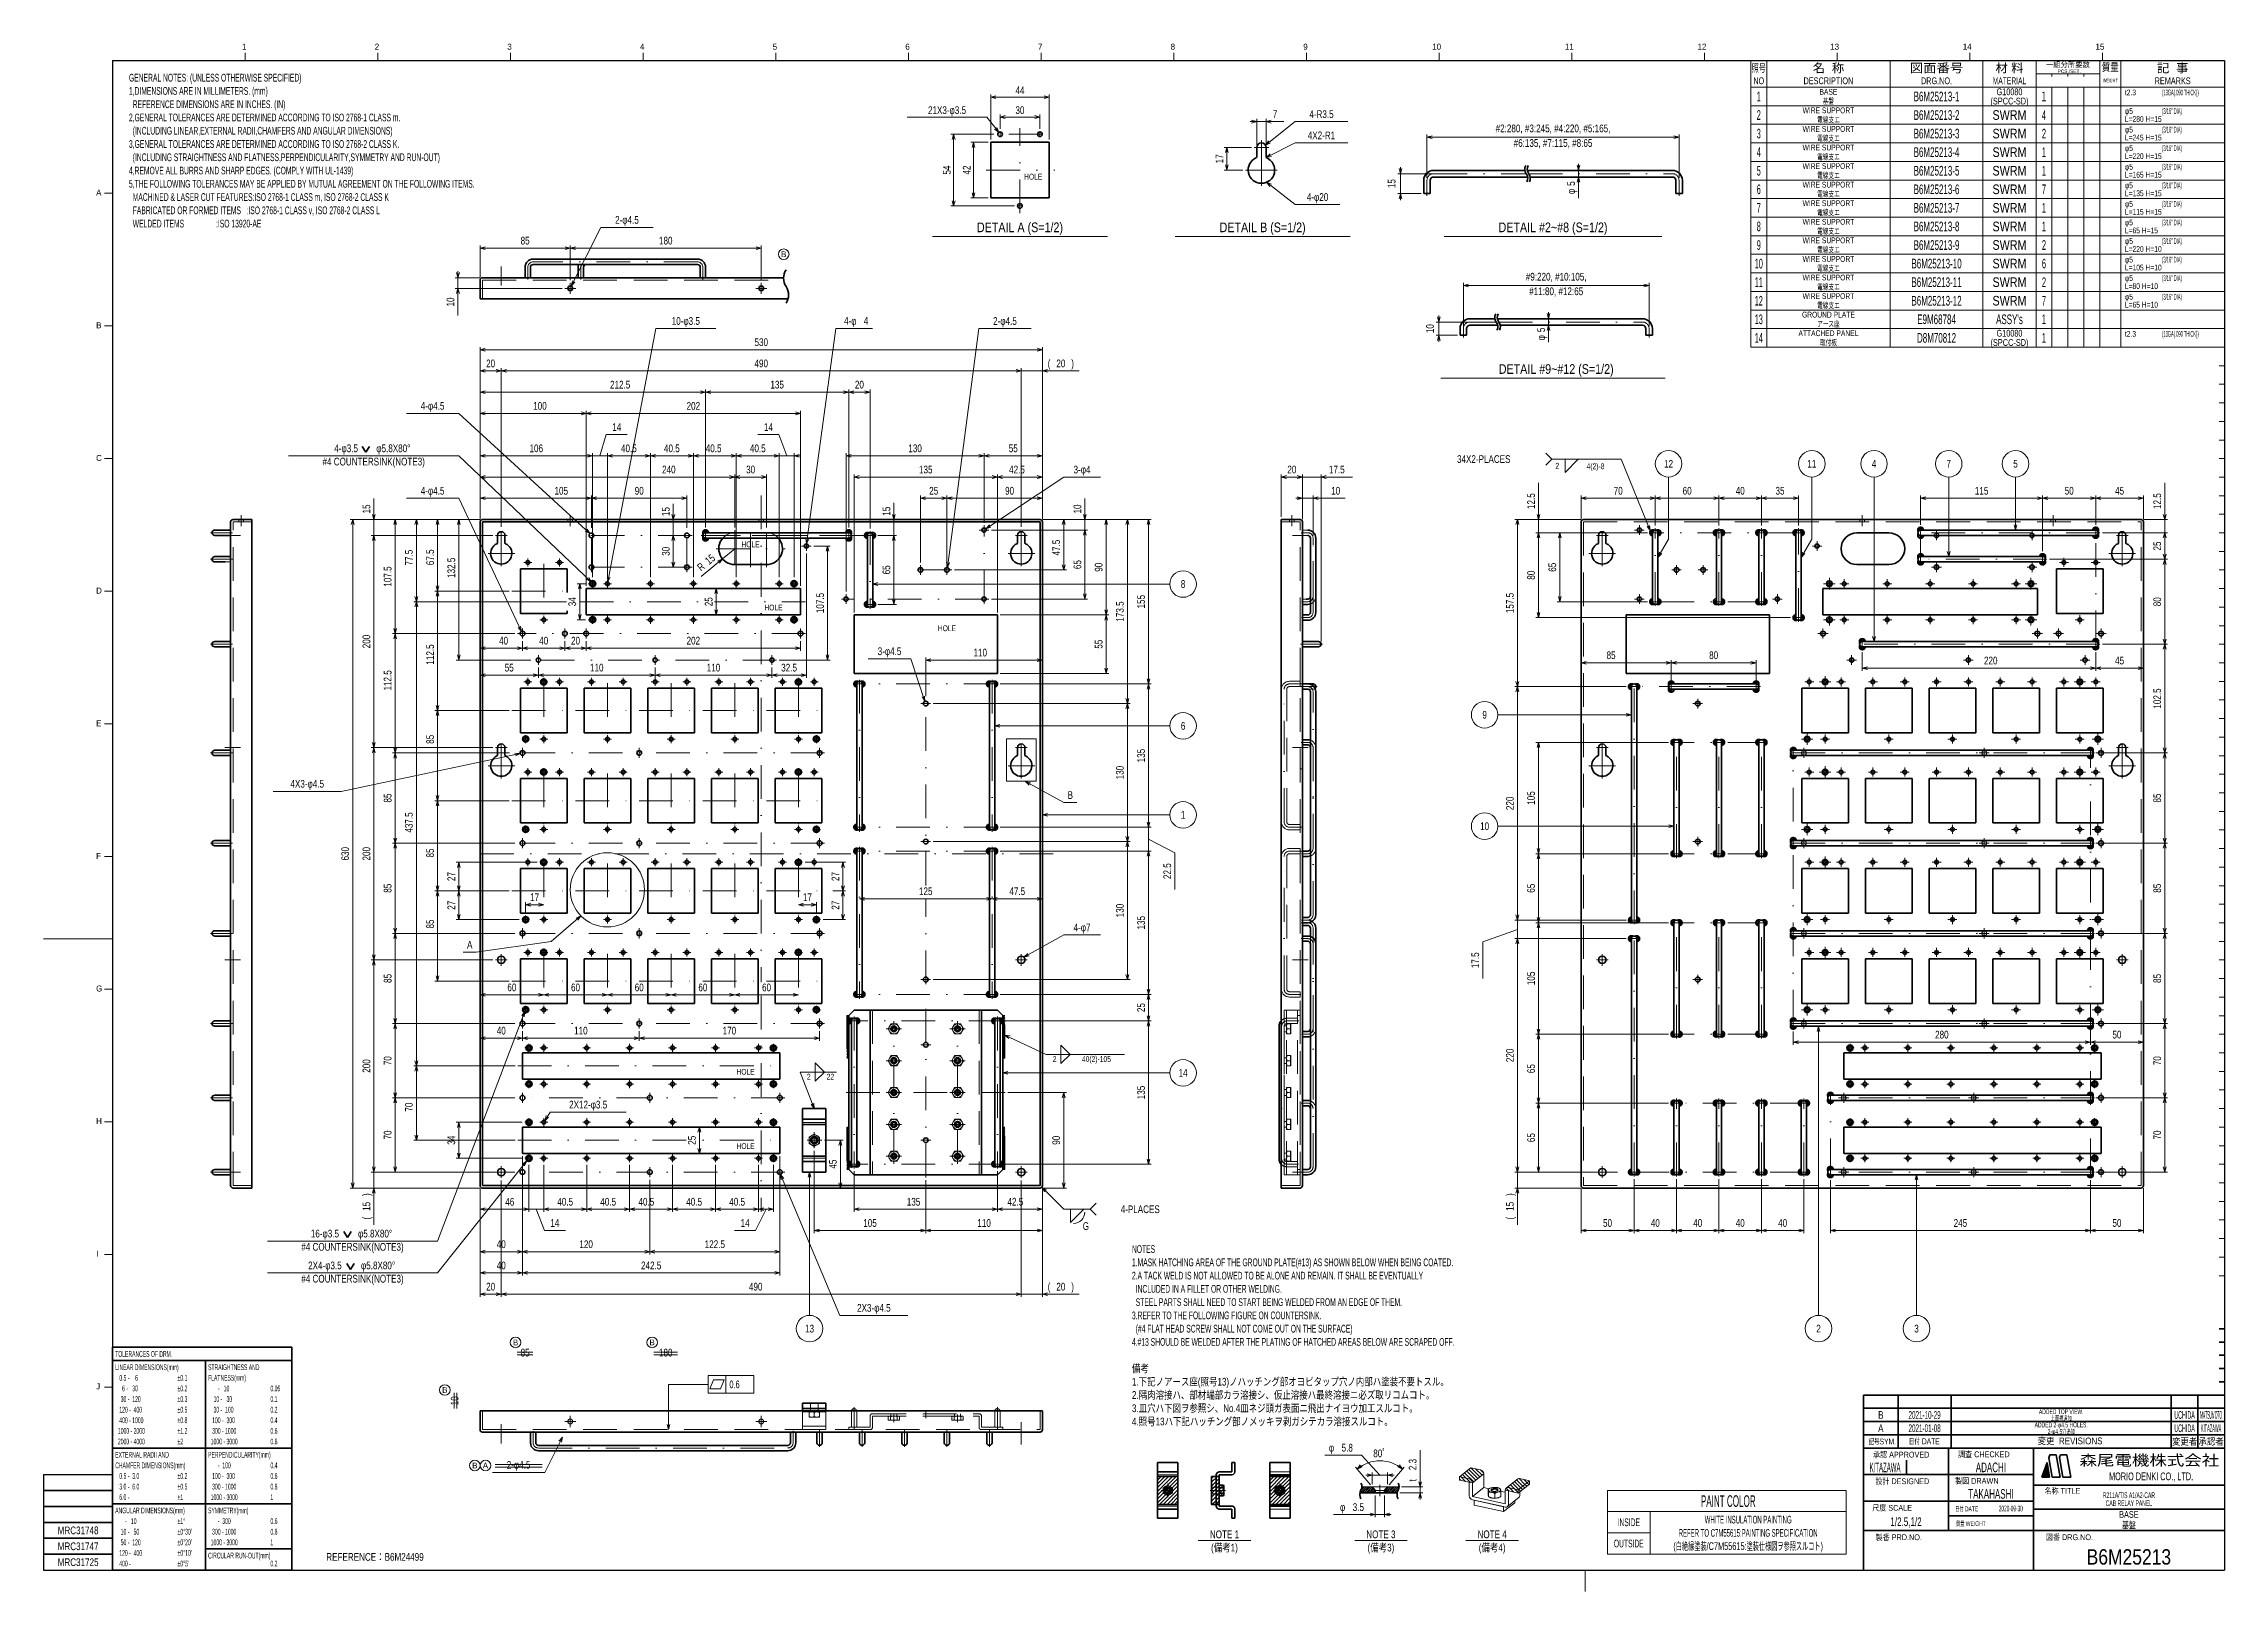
# Model space of a CAD drawing. Header units: millimetres. Extents: x 10 to 832, y 7 to 590.
import ezdxf
from ezdxf.enums import TextEntityAlignment as Align

# ---------------------------------------------------------------- set-up
doc = ezdxf.new("R2010")
doc.units = ezdxf.units.MM
for name, pattern in [('DASHDOT', [25.3, 12.7, -6.3, 0, -6.3]), ('DASHED', [19, 12.7, -6.3]), ('DIVIDE', [31.6, 12.7, -6.3, 0, -6.3, 0, -6.3])]:
    doc.linetypes.add(name, pattern=pattern)
for name, color, linetype in [('GR1_02', 7, 'Continuous'), ('GR1_03', 7, 'Continuous'), ('GR1_04', 7, 'Continuous'), ('GR1_05', 7, 'Continuous'), ('GR1_08', 7, 'Continuous'), ('GR1_13', 7, 'Continuous'), ('GR1_15', 7, 'Continuous'), ('GR1_16', 7, 'Continuous'), ('GR2_01', 7, 'Continuous'), ('図面枠B6M', 7, 'Continuous'), ('表題、部品表_01', 7, 'Continuous'), ('表題、部品表_02', 7, 'Continuous'), ('表題、部品表_03', 7, 'Continuous')]:
    doc.layers.add(name, color=color, linetype=linetype)
doc.styles.add('HG丸ｺﾞｼｯｸM-PRO', font='')
doc.styles.get('HG丸ｺﾞｼｯｸM-PRO').set_extended_font_data('HG丸ｺﾞｼｯｸM-PRO')
pattern_1 = [(-45, (0, 0), (0.7071068, 0.7071068), [])]
pattern_2 = [(45, (0, 0), (-0.7071068, 0.7071068), [])]
pattern_3 = [(45, (0, 0), (-0.28284271, 0.28284271), [])]

msp = doc.modelspace()

# ---------------------------------------------------------------- texts
at = {"layer": 'GR1_05', "color": 3, "linetype": 'Continuous', "lineweight": 35, "style": 'HG丸ｺﾞｼｯｸM-PRO', "width": 0.784542}
for s, rotation, p in [('85', 0, (191, 94.67)), ('180', 0, (244, 94.67)), ('10', 90, (166.75, 78.85))]:
    msp.add_text(s, height=2.909, rotation=rotation, dxfattribs=at).set_placement(p, align=Align.BOTTOM_CENTER)
at = {"layer": 'GR1_05', "color": 3, "linetype": 'Continuous', "lineweight": 35, "style": 'HG丸ｺﾞｼｯｸM-PRO', "width": 0.783565}
msp.add_text('2-φ4.5', height=2.909, dxfattribs=at).set_placement((188.53, 52.37), align=Align.BOTTOM_CENTER)
at = {"layer": 'GR1_13', "color": 3, "linetype": 'Continuous', "lineweight": 35, "style": 'HG丸ｺﾞｼｯｸM-PRO', "width": 0.783111}
msp.add_text('34X2-PLACES', height=2.9091, rotation=360, dxfattribs=at).set_placement((542.26, 433.81), align=Align.MIDDLE_LEFT)
at = {"layer": 'GR1_13', "color": 3, "linetype": 'Continuous', "lineweight": 35, "style": 'HG丸ｺﾞｼｯｸM-PRO'}
for s, height, width, p in [('2', 2.18, 0.691275, (580.04, 431.29)), ('4(2)-8', 2.182, 0.691329, (594.47, 431.09)), ('2', 2.18, 0.691275, (390.6, 207.67)), ('40(2)-105', 2.182, 0.691308, (406.34, 207.67)), ('2', 2.18, 0.691275, (297.92, 201.02)), ('22', 2.182, 0.691275, (306.06, 201.02)), ('G', 2.91, 0.783387, (402.37, 144.7))]:
    msp.add_text(s, height=height, dxfattribs=dict(at, width=width)).set_placement(p, align=Align.MIDDLE_CENTER)
at = {"layer": 'GR1_13', "color": 3, "linetype": 'Continuous', "lineweight": 35, "style": 'HG丸ｺﾞｼｯｸM-PRO', "width": 0.78274}
msp.add_text('4-PLACES', height=2.909, rotation=360, dxfattribs=at).set_placement((430.21, 151.04), align=Align.MIDDLE_RIGHT)
at = {"layer": 'GR1_15', "color": 3, "linetype": 'Continuous', "lineweight": 35, "style": 'HG丸ｺﾞｼｯｸM-PRO', "width": 0.784542}
for s, height, p in [('12', 2.909, (622, 432.04)), ('11', 2.909, (676, 432.04)), ('4', 2.91, (699.43, 432.04)), ('7', 2.91, (727.58, 432.04)), ('5', 2.91, (752.77, 432.04)), ('8', 2.91, (439, 386.71)), ('9', 2.91, (552.66, 337.43)), ('6', 2.91, (439, 333.23)), ('1', 2.91, (439, 299.68)), ('10', 2.909, (552.66, 295.42)), ('14', 2.909, (439, 202.43)), ('13', 2.909, (298.21, 106.04)), ('2', 2.91, (678.52, 106.04)), ('3', 2.91, (715.46, 106.04))]:
    msp.add_text(s, height=height, rotation=0, dxfattribs=at).set_placement(p, align=Align.MIDDLE_CENTER)
at = {"layer": 'GR1_16', "color": 3, "linetype": 'Continuous', "lineweight": 35, "style": 'HG丸ｺﾞｼｯｸM-PRO'}
for s, height, rotation, width, p in [('2-φ4.5', 2.909, 360, 0.783565, (229.38, 521.65)), ('85', 2.909, 0, 0.784542, (191, 513.83)), ('180', 2.909, 0, 0.784542, (244, 513.83)), ('10', 2.909, 90, 0.784542, (165.18, 493.03)), ('530', 2.909, 0, 0.784542, (280, 475.54)), ('20', 2.909, 0, 0.784542, (178, 467.54)), ('490', 2.909, 0, 0.784542, (280, 467.54)), ('(', 2.91, 0, 0.781868, (388.48, 467.54)), ('20', 2.909, 0, 0.784542, (392.92, 467.54)), (')', 2.91, 0, 0.781868, (397.36, 467.54)), ('212.5', 2.909, 0, 0.7847, (226.82, 459.54)), ('135', 2.909, 0, 0.784542, (286, 459.54)), ('20', 2.909, 0, 0.784542, (317, 459.54)), ('100', 2.909, 0, 0.784542, (196.58, 451.54)), ('202', 2.909, 0, 0.784542, (254.4, 451.54)), ('106', 2.909, 0, 0.784542, (195.2, 435.54)), ('40.5', 2.909, 0, 0.784749, (230.1, 435.54)), ('40.5', 2.909, 0, 0.784749, (246.3, 435.54)), ('40.5', 2.909, 0, 0.784749, (262.05, 435.54)), ('40.5', 2.909, 0, 0.784749, (278.7, 435.54)), ('130', 2.909, 0, 0.784542, (338, 435.54)), ('55', 2.909, 0, 0.784542, (375, 435.54)), ('240', 2.909, 0, 0.784542, (245.16, 427.54)), ('30', 2.909, 0, 0.784542, (276, 427.54)), ('135', 2.909, 0, 0.784542, (342, 427.54)), ('42.5', 2.909, 0, 0.784749, (376.39, 427.54)), ('20', 2.909, 0, 0.784542, (480, 427.54)), ('105', 2.909, 0, 0.784542, (204.62, 419.54)), ('90', 2.909, 0, 0.784542, (234, 419.54)), ('25', 2.909, 0, 0.784542, (345, 419.54)), ('90', 2.909, 0, 0.784542, (373.62, 419.54)), ('12.5', 2.909, 90, 0.784749, (572.5, 417.96)), ('70', 2.909, 0, 0.784542, (603, 419.54)), ('60', 2.909, 0, 0.784542, (629, 419.54)), ('40', 2.909, 0, 0.784542, (649, 419.54)), ('35', 2.909, 0, 0.784542, (664, 419.54)), ('115', 2.909, 0, 0.784542, (740, 419.54)), ('50', 2.909, 0, 0.784542, (773, 419.54)), ('45', 2.909, 0, 0.784542, (792, 419.54)), ('12.5', 2.909, 90, 0.784749, (808.5, 417.96)), ('15', 2.909, 90, 0.784542, (133.5, 415)), ('15', 2.909, 90, 0.784542, (246.35, 414.02)), ('15', 2.909, 90, 0.784542, (329.5, 414.16)), ('10', 2.909, 90, 0.784542, (401.5, 415)), ('47.5', 2.909, 90, 0.784749, (393.5, 400.43)), ('77.5', 2.909, 90, 0.784749, (149.5, 396.66)), ('67.5', 2.909, 90, 0.784749, (157.5, 396.79)), ('132.5', 2.909, 90, 0.7847, (165.5, 392.83)), ('30', 2.909, 90, 0.784542, (246.35, 399.04)), ('R', 2.91, 39.55458, 0.781552, (258.76, 391.41)), ('15', 2.909, 39.55458, 0.784542, (262.19, 394.23)), ('65', 2.909, 90, 0.784542, (401.5, 394.04)), ('90', 2.909, 90, 0.784542, (409.5, 393.04)), ('65', 2.909, 90, 0.784542, (580.5, 393.04)), ('25', 2.909, 90, 0.784542, (808.5, 401.04)), ('107.5', 2.909, 90, 0.7847, (141.5, 389.54)), ('65', 2.909, 90, 0.784542, (329.5, 392.04)), ('80', 2.909, 90, 0.784542, (572.5, 390.04)), ('34', 2.909, 90, 0.784542, (211.08, 380.04)), ('25', 2.909, 90, 0.784542, (262.51, 380.04)), ('107.5', 2.909, 90, 0.7847, (304.5, 379.54)), ('173.5', 2.909, 90, 0.7847, (417.5, 376.34)), ('155', 2.909, 90, 0.784542, (425.5, 380.04)), ('157.5', 2.909, 90, 0.7847, (564.5, 379.54)), ('80', 2.909, 90, 0.784542, (808.5, 380.04)), ('200', 2.909, 90, 0.784542, (133.5, 365.04)), ('112.5', 2.909, 90, 0.7847, (157.5, 360.14)), ('40', 2.909, 0, 0.784542, (182.88, 363.04)), ('40', 2.909, 0, 0.784542, (198, 363.04)), ('20', 2.909, 0, 0.784542, (210, 363.04)), ('202', 2.909, 0, 0.784542, (254.4, 363.04)), ('110', 2.909, 0, 0.784542, (362.55, 358.54)), ('55', 2.909, 90, 0.784542, (409.5, 364.04)), ('112.5', 2.909, 90, 0.7847, (141.5, 350.39)), ('55', 2.909, 0, 0.784542, (185, 352.87)), ('110', 2.909, 0, 0.784542, (218, 352.87)), ('110', 2.909, 0, 0.784542, (262, 352.87)), ('32.5', 2.909, 0, 0.784749, (290.5, 352.87)), ('85', 2.909, 0, 0.784542, (600.32, 357.54)), ('80', 2.909, 0, 0.784542, (639, 357.54)), ('220', 2.909, 0, 0.784542, (743.44, 355.54)), ('45', 2.909, 0, 0.784542, (792, 355.54)), ('102.5', 2.909, 90, 0.7847, (808.5, 343.54)), ('85', 2.909, 90, 0.784542, (157.5, 328.17)), ('135', 2.909, 90, 0.784542, (425.5, 322.04)), ('130', 2.909, 90, 0.784542, (417.5, 315.64)), ('85', 2.909, 90, 0.784542, (141.5, 306.04)), ('220', 2.909, 90, 0.784542, (564.5, 304.04)), ('105', 2.909, 90, 0.784542, (572.5, 306.04)), ('85', 2.909, 90, 0.784542, (808.5, 306.04)), ('437.5', 2.909, 90, 0.7847, (149.5, 296.82)), ('630', 2.909, 90, 0.784542, (125.5, 285.04)), ('200', 2.909, 90, 0.784542, (133.5, 285.04)), ('85', 2.909, 90, 0.784542, (157.5, 285.33)), ('22.5', 2.909, 90, 0.784749, (435.35, 278.48)), ('85', 2.909, 90, 0.784542, (141.5, 272.04)), ('27', 2.909, 90, 0.784542, (165.5, 276.44)), ('27', 2.909, 90, 0.784542, (310.3, 276.44)), ('125', 2.909, 0, 0.784542, (342, 268.58)), ('47.5', 2.909, 0, 0.784749, (376.5, 268.58)), ('65', 2.909, 90, 0.784542, (572.5, 272.04)), ('85', 2.909, 90, 0.784542, (808.5, 272.04)), ('27', 2.909, 90, 0.784542, (165.5, 265.64)), ('17', 2.909, 0, 0.784542, (194.6, 266.34)), ('17', 2.909, 0, 0.784542, (297.4, 266.34)), ('27', 2.909, 90, 0.784542, (310.3, 265.64)), ('130', 2.909, 90, 0.784542, (417.5, 263.64)), ('85', 2.909, 90, 0.784542, (157.5, 258.56)), ('135', 2.909, 90, 0.784542, (425.5, 259.04)), ('17.5', 2.909, 90, 0.784749, (551.46, 244.89)), ('85', 2.909, 90, 0.784542, (141.5, 238.04)), ('105', 2.909, 90, 0.784542, (572.5, 238.04)), ('85', 2.909, 90, 0.784542, (808.5, 238.04)), ('60', 2.909, 0, 0.784542, (186, 232.34)), ('60', 2.909, 0, 0.784542, (210, 232.34)), ('60', 2.909, 0, 0.784542, (234, 232.34)), ('60', 2.909, 0, 0.784542, (258, 232.34)), ('60', 2.909, 0, 0.784542, (282, 232.34)), ('25', 2.909, 90, 0.784542, (425.5, 227.04)), ('40', 2.909, 0, 0.784542, (182, 216.04)), ('110', 2.909, 0, 0.784542, (212, 216.04)), ('170', 2.909, 0, 0.784542, (268, 216.04)), ('280', 2.909, 0, 0.784542, (725, 214.54)), ('50', 2.909, 0, 0.784542, (791, 214.54)), ('200', 2.909, 90, 0.784542, (133.5, 205.04)), ('70', 2.909, 90, 0.784542, (141.5, 207.04)), ('220', 2.909, 90, 0.784542, (564.5, 209.04)), ('65', 2.909, 90, 0.784542, (572.5, 204.04)), ('70', 2.909, 90, 0.784542, (808.5, 207.04)), ('135', 2.909, 90, 0.784542, (425.5, 195.04)), ('70', 2.909, 90, 0.784542, (149.5, 189.54)), ('70', 2.909, 90, 0.784542, (141.5, 179.04)), ('34', 2.909, 90, 0.784542, (165.5, 177.04)), ('25', 2.909, 90, 0.784542, (256.17, 177.04)), ('90', 2.909, 90, 0.784542, (393.5, 177.04)), ('65', 2.909, 90, 0.784542, (572.5, 178.04)), ('70', 2.909, 90, 0.784542, (808.5, 179.04)), ('45', 2.909, 90, 0.784542, (309.32, 168.04)), (')', 2.91, 90, 0.781868, (133.5, 156.56)), (')', 2.91, 90, 0.781868, (564.5, 156.56)), ('(', 2.91, 90, 0.781868, (133.5, 147.68)), ('15', 2.909, 90, 0.784542, (133.5, 152.12)), ('46', 2.909, 0, 0.784542, (185.21, 151.54)), ('40.5', 2.909, 0, 0.784749, (206.1, 151.54)), ('40.5', 2.909, 0, 0.784749, (222.3, 151.54)), ('40.5', 2.909, 0, 0.784749, (236.7, 151.54)), ('40.5', 2.909, 0, 0.784749, (254.7, 151.54)), ('40.5', 2.909, 0, 0.784749, (270.9, 151.54)), ('135', 2.909, 0, 0.784542, (337.4, 151.54)), ('42.5', 2.909, 0, 0.784749, (375.77, 151.54)), ('(', 2.91, 90, 0.781868, (564.5, 147.68)), ('15', 2.909, 90, 0.784542, (564.5, 152.12)), ('105', 2.909, 0, 0.784542, (321, 143.54)), ('110', 2.909, 0, 0.784542, (364, 143.54)), ('50', 2.909, 0, 0.784542, (599, 143.54)), ('40', 2.909, 0, 0.784542, (617, 143.54)), ('40', 2.909, 0, 0.784542, (633, 143.54)), ('40', 2.909, 0, 0.784542, (649, 143.54)), ('40', 2.909, 0, 0.784542, (665, 143.54)), ('245', 2.909, 0, 0.784542, (732, 143.54)), ('50', 2.909, 0, 0.784542, (791, 143.54)), ('40', 2.909, 0, 0.784542, (182, 135.54)), ('120', 2.909, 0, 0.784542, (214, 135.54)), ('122.5', 2.909, 0, 0.7847, (262.5, 135.54)), ('20', 2.909, 0, 0.784542, (178, 119.54)), ('40', 2.909, 0, 0.784542, (182, 127.54)), ('242.5', 2.909, 0, 0.7847, (238.5, 127.54)), ('490', 2.909, 0, 0.784542, (277.91, 119.54)), ('(', 2.91, 0, 0.781868, (388.48, 119.54)), ('20', 2.909, 0, 0.784542, (392.92, 119.54)), (')', 2.91, 0, 0.781868, (397.36, 119.54))]:
    msp.add_text(s, height=height, rotation=rotation, dxfattribs=dict(at, width=width)).set_placement(p, align=Align.BOTTOM_CENTER)
for s, height, width, p in [('10-φ3.5', 2.909, 0.78372, (251.57, 483.54)), ('4-φ', 2.909, 0.782604, (313.55, 483.54)), ('4', 2.91, 0.784542, (319.47, 483.54)), ('2-φ4.5', 2.909, 0.783565, (371.87, 483.52)), ('4-φ4.5', 2.909, 0.783565, (156.12, 451.54)), ('14', 2.909, 0.784542, (225.53, 443.54)), ('14', 2.909, 0.784542, (282.69, 443.54)), ('4-φ3.5', 2.909, 0.783565, (123.53, 435.54)), ('φ5.8X80°', 2.909, 0.783528, (141.33, 435.54)), ('#4 COUNTERSINK(NOTE3)', 2.9091, 0.783114, (133.92, 430.54)), ('3-φ4', 2.909, 0.783086, (400.92, 427.54)), ('17.5', 2.909, 0.784749, (496.94, 427.54)), ('4-φ4.5', 2.909, 0.783565, (156.12, 419.54)), ('10', 2.909, 0.784542, (496.52, 419.54)), ('3-φ4.5', 2.909, 0.783565, (328.35, 359.04)), ('4X3-φ4.5', 2.909, 0.783629, (108.87, 309.07)), ('B', 2.91, 0.78204, (396.48, 304.84)), ('4-φ7', 2.909, 0.783086, (400.92, 254.94)), ('A', 2.91, 0.782973, (170.12, 248.42)), ('2X12-φ3.5', 2.909, 0.783739, (214.76, 188.15)), ('16-φ3.5', 2.909, 0.78372, (115.53, 139.54)), ('φ5.8X80°', 2.909, 0.783528, (134.45, 139.54)), ('14', 2.909, 0.784542, (202.22, 143.54)), ('14', 2.909, 0.784542, (273.92, 143.54)), ('#4 COUNTERSINK(NOTE3)', 2.9091, 0.783114, (125.92, 134.54)), ('#4 COUNTERSINK(NOTE3)', 2.9091, 0.783114, (125.92, 122.54)), ('2X4-φ3.5', 2.909, 0.783629, (115.53, 127.54)), ('φ5.8X80°', 2.909, 0.783528, (135.56, 127.54)), ('2X3-φ4.5', 2.909, 0.783629, (322.45, 111.54))]:
    msp.add_text(s, height=height, dxfattribs=dict(at, width=width)).set_placement(p, align=Align.BOTTOM_CENTER)
at = {"layer": 'GR1_16', "color": 3, "linetype": 'Continuous', "lineweight": 35, "style": 'HG丸ｺﾞｼｯｸM-PRO', "width": 0.691773}
for p in [(275.94, 401.66), (284.61, 377.85), (350, 370.04), (274.1, 202.85), (274.1, 174.85)]:
    msp.add_text('HOLE', height=2.182, dxfattribs=at).set_placement(p, align=Align.MIDDLE_CENTER)
at = {"layer": 'GR2_01', "color": 3, "linetype": 'Continuous', "lineweight": 35, "style": 'HG丸ｺﾞｼｯｸM-PRO'}
for s, height, rotation, width, p in [('44', 2.909, 0, 0.784542, (377.52, 570.5)), ('21X3-φ3.5', 2.909, 360, 0.783739, (350.02, 563)), ('30', 2.909, 0, 0.784542, (377.52, 563)), ('54', 2.909, 90, 0.784542, (352.27, 542.75)), ('42', 2.909, 90, 0.784542, (359.77, 542.75)), ('17', 2.909, 90, 0.784542, (455.02, 547)), ('15', 2.909, 90, 0.784542, (519.94, 537.63)), ('5', 2.91, 90, 0.784542, (587.57, 537.65)), ('φ', 2.91, 90, 0.781842, (587.57, 534.69)), ('10', 2.909, 90, 0.784542, (534.39, 482.98)), ('5', 2.91, 90, 0.784542, (576.28, 482.51)), ('φ', 2.91, 90, 0.781842, (576.28, 479.55))]:
    msp.add_text(s, height=height, rotation=rotation, dxfattribs=dict(at, width=width)).set_placement(p, align=Align.BOTTOM_CENTER)
for s, height, width, p in [('7', 2.91, 0.784542, (473.65, 561.5)), ('4-R3.5', 2.909, 0.783631, (491.17, 561.5)), ('#2:280, #3:245, #4:220, #5:165,', 2.9091, 0.784445, (578.44, 556.13)), ('4X2-R1', 2.909, 0.783365, (491.17, 553.5)), ('#6:135, #7:115, #8:65', 2.9091, 0.784395, (578.44, 550.63)), ('4-φ20', 2.909, 0.783376, (489.69, 530.25)), ('#9:220, #10:105,', 2.9091, 0.784446, (579.64, 500.23)), ('#11:80, #12:65', 2.9091, 0.784377, (579.64, 494.73))]:
    msp.add_text(s, height=height, dxfattribs=dict(at, width=width)).set_placement(p, align=Align.BOTTOM_CENTER)
for s, height, width, p in [('HOLE', 2.182, 0.691773, (382.52, 540.25)), ('DETAIL A (S=1/2)', 3.6364, 0.830532, (377.52, 521.16)), ('DETAIL B (S=1/2)', 3.6364, 0.830359, (468.98, 521.16)), ('DETAIL #2~#8 (S=1/2)', 3.6364, 0.82995, (578.44, 521.16)), ('DETAIL #9~#12 (S=1/2)', 3.6364, 0.829863, (579.64, 467.76))]:
    msp.add_text(s, height=height, dxfattribs=dict(at, width=width)).set_placement(p, align=Align.MIDDLE_CENTER)
at = {"layer": '図面枠B6M', "color": 3, "linetype": 'Continuous', "lineweight": 35, "style": 'HG丸ｺﾞｼｯｸM-PRO'}
for s, width, p in [('GENERAL NOTES: (UNLESS OTHERWISE SPECIFIED)', 0.52211, (41.67, 579.03)), ('1,DIMENSIONS ARE IN MILLIMETERS. (mm)', 0.522052, (41.67, 574.03)), ('  REFERENCE DIMENSIONS ARE IN INCHES. (IN)', 0.522009, (41.67, 569.03)), ('2,GENERAL TOLERANCES ARE DETERMINED ACCORDING TO ISO 2768-1 CLASS m.', 0.522186, (41.67, 564.03)), ('  (INCLUDING LINEAR,EXTERNAL RADII,CHAMFERS AND ANGULAR DIMENSIONS)', 0.522355, (41.67, 559.03)), ('3,GENERAL TOLERANCES ARE DETERMINED ACCORDING TO ISO 2768-2 CLASS K.', 0.52223, (41.67, 554.03)), ('4,REMOVE ALL BURRS AND SHARP EDGES. (COMPLY WITH UL-1439)', 0.52235, (41.67, 544.03)), ('  (INCLUDING STRAIGHTNESS AND FLATNESS,PERPENDICULARITY,SYMMETRY AND RUN-OUT)', 0.522087, (41.67, 549.03)), ('5,THE FOLLOWING TOLERANCES MAY BE APPLIED BY MUTUAL AGREEMENT ON THE FOLLOWING ITEMS.', 0.522482, (41.67, 539.03)), ('  MACHINED & LASER CUT FEATURES:ISO 2768-1 CLASS m, ISO 2768-2 CLASS K', 0.522369, (41.67, 534.03)), ('  FABRICATED OR FORMED ITEMS   :ISO 2768-1 CLASS v, ISO 2768-2 CLASS L', 0.522509, (41.67, 529.03)), ('  WELDED ITEMS                 :ISO 13920-AE', 0.523476, (41.67, 524.03))]:
    msp.add_text(s, height=2.9091, dxfattribs=dict(at, width=width)).set_placement(p, align=Align.TOP_LEFT)
for s, height, width, p in [('2-φ4.5穴追加', 1.818, 0.618974, (770, 67.25)), ('上面視追加', 1.818, 0.618958, (770, 72.25)), ('KITAZAWA', 2.909, 0.308644, (826.5, 68.5)), ('基盤', 2.545, 0.741121, (795.5, 32)), ('MRC31748', 2.909, 0.783478, (22.5, 30)), ('MRC31747', 2.909, 0.783478, (22.5, 24)), ('MRC31725', 2.909, 0.783478, (22.5, 18)), ('REFERENCE：B6M24499', 2.9091, 0.78339, (134.41, 20))]:
    msp.add_text(s, height=height, dxfattribs=dict(at, width=width)).set_placement(p, align=Align.MIDDLE_CENTER)
at = {"layer": '表題、部品表_02', "color": 3, "linetype": 'Continuous', "lineweight": 35, "style": 'HG丸ｺﾞｼｯｸM-PRO'}
for s, height, width, p in [('1.MASK HATCHING AREA OF THE GROUND PLATE(#13) AS SHOWN BELOW WHEN BEING COATED.', 2.9091, 0.522467, (419.73, 131.03)), ('NOTES', 2.909, 0.521205, (419.73, 136.03)), ('2.A TACK WELD IS NOT ALLOWED TO BE ALONE AND REMAIN. IT SHALL BE EVENTUALLY', 2.9091, 0.522709, (419.73, 126.03)), ('  STEEL PARTS SHALL NEED TO START BEING WELDED FROM AN EDGE OF THEM.', 2.9091, 0.522572, (419.73, 116.03)), ('  INCLUDED IN A FILLET OR OTHER WELDING.', 2.9091, 0.522671, (419.73, 121.03)), ('3.REFER TO THE FOLLOWING FIGURE ON COUNTERSINK.', 2.9091, 0.522323, (419.73, 111.03)), ('  (#4 FLAT HEAD SCREW SHALL NOT COME OUT ON THE SURFACE)', 2.9091, 0.522479, (419.73, 106.03)), ('4.#13 SHOULD BE WELDED AFTER THE PLATING OF HATCHED AREAS BELOW ARE SCRAPED OFF.', 2.9091, 0.522593, (419.73, 101.03)), ('備考', 2.909, 0.781842, (419.73, 91.03)), ('2.隅肉溶接ハ、部材端部カラ溶接シ、仮止溶接ハ最終溶接ニ必ズ取リコムコト。', 2.9091, 0.781928, (419.73, 81.03)), ('1.下記ノアース座(照号13)ノハッチング部オヨビタップ穴ノ内部ハ塗装不要トスル。', 2.9091, 0.782028, (419.73, 86.03)), ('3.皿穴ハ下図ヲ参照シ、No.4皿ネジ頭ガ表面ニ飛出ナイヨウ加工スルコト。', 2.9091, 0.782015, (419.73, 76.03)), ('4.照号13ハ下記ハッチング部ノメッキヲ剥ガシテカラ溶接スルコト。', 2.9091, 0.782067, (419.73, 71.03))]:
    msp.add_text(s, height=height, dxfattribs=dict(at, width=width)).set_placement(p, align=Align.MIDDLE_LEFT)
for s, height, width, p in [('φ', 2.91, 0.781842, (494.95, 58.84)), ('5.8', 2.909, 0.784839, (500.87, 58.84)), ('φ', 2.91, 0.781842, (499.14, 36.44)), ('3.5', 2.909, 0.784839, (505.06, 36.44))]:
    msp.add_text(s, height=height, dxfattribs=dict(at, width=width)).set_placement(p, align=Align.BOTTOM_CENTER)
for s, height, rotation, width, p in [('80ﾟ', 2.909, 0, 0.783712, (513.18, 56.7)), ('2.3', 2.909, 90, 0.784839, (527.85, 54.79)), ('t', 2.91, 90, 0.782198, (527.85, 48.87))]:
    msp.add_text(s, height=height, rotation=rotation, dxfattribs=dict(at, width=width)).set_placement(p, align=Align.BOTTOM_CENTER)
for s, width, p in [('NOTE 1', 0.784001, (454.6, 28.5)), ('(備考1)', 0.782427, (454.6, 23.5)), ('NOTE 3', 0.784001, (513.57, 28.5)), ('(備考3)', 0.782427, (513.57, 23.5)), ('NOTE 4', 0.784001, (555.49, 28.5)), ('(備考4)', 0.782427, (555.49, 23.5))]:
    msp.add_text(s, height=2.909, dxfattribs=dict(at, width=width)).set_placement(p, align=Align.MIDDLE_CENTER)
at = {"layer": '表題、部品表_03', "color": 3, "linetype": 'Continuous', "lineweight": 35, "style": 'HG丸ｺﾞｼｯｸM-PRO'}
for s, height, width, p in [('1', 3.64, 0.521199, (656, 570.5)), ('BASE', 2.182, 0.692736, (682.25, 572.25)), ('基盤', 2.182, 0.692256, (682.25, 568.75)), ('B6M25213-1', 3.636, 0.619572, (723, 570.5)), ('(SPCC-SD)', 2.545, 0.652377, (750.5, 568.75)), ('G10080', 2.545, 0.740408, (750.5, 572.25)), ('１', 3.64, 0.578238, (763.5, 570.5)), ('2', 3.64, 0.521199, (656, 563.5)), ('WIRE SUPPORT', 2.1818, 0.691856, (682.25, 565.25)), ('WIRE SUPPORT', 2.1818, 0.691856, (682.25, 558.25)), ('電線支エ', 2.182, 0.692256, (682.25, 561.75)), ('B6M25213-2', 3.636, 0.619572, (723, 563.5)), ('SWRM', 3.636, 0.830719, (750.5, 563.5)), ('4', 3.64, 0.576062, (763.5, 563.5)), ('4', 3.64, 0.521199, (656, 549.5)), ('3', 3.64, 0.521199, (656, 556.5)), ('WIRE SUPPORT', 2.1818, 0.691856, (682.25, 551.25)), ('電線支エ', 2.182, 0.692256, (682.25, 554.75)), ('B6M25213-3', 3.636, 0.619572, (723, 556.5)), ('B6M25213-4', 3.636, 0.619572, (723, 549.5)), ('SWRM', 3.636, 0.830719, (750.5, 556.5)), ('SWRM', 3.636, 0.830719, (750.5, 549.5)), ('2', 3.64, 0.576062, (763.5, 556.5)), ('1', 3.64, 0.576062, (763.5, 549.5)), ('5', 3.64, 0.521199, (656, 542.5)), ('WIRE SUPPORT', 2.1818, 0.691856, (682.25, 544.25)), ('電線支エ', 2.182, 0.692256, (682.25, 547.75)), ('B6M25213-5', 3.636, 0.619572, (723, 542.5)), ('SWRM', 3.636, 0.830719, (750.5, 542.5)), ('1', 3.64, 0.576062, (763.5, 542.5)), ('6', 3.64, 0.521199, (656, 535.5)), ('WIRE SUPPORT', 2.1818, 0.691856, (682.25, 537.25)), ('電線支エ', 2.182, 0.692256, (682.25, 540.75)), ('電線支エ', 2.182, 0.692256, (682.25, 533.75)), ('B6M25213-6', 3.636, 0.619572, (723, 535.5)), ('SWRM', 3.636, 0.830719, (750.5, 535.5)), ('7', 3.64, 0.576062, (763.5, 535.5)), ('7', 3.64, 0.521199, (656, 528.5)), ('WIRE SUPPORT', 2.1818, 0.691856, (682.25, 530.25)), ('電線支エ', 2.182, 0.692256, (682.25, 526.75)), ('B6M25213-7', 3.636, 0.619572, (723, 528.5)), ('SWRM', 3.636, 0.830719, (750.5, 528.5)), ('1', 3.64, 0.576062, (763.5, 528.5)), ('8', 3.64, 0.521199, (656, 521.5)), ('WIRE SUPPORT', 2.1818, 0.691856, (682.25, 523.25)), ('電線支エ', 2.182, 0.692256, (682.25, 519.75)), ('B6M25213-8', 3.636, 0.619572, (723, 521.5)), ('SWRM', 3.636, 0.830719, (750.5, 521.5)), ('1', 3.64, 0.576062, (763.5, 521.5)), ('9', 3.64, 0.521199, (656, 514.5)), ('WIRE SUPPORT', 2.1818, 0.691856, (682.25, 516.25)), ('WIRE SUPPORT', 2.1818, 0.691856, (682.25, 509.25)), ('電線支エ', 2.182, 0.692256, (682.25, 512.75)), ('B6M25213-9', 3.636, 0.619572, (723, 514.5)), ('SWRM', 3.636, 0.830719, (750.5, 514.5)), ('2', 3.64, 0.576062, (763.5, 514.5)), ('10', 3.636, 0.521199, (656, 507.5)), ('11', 3.636, 0.521199, (656, 500.5)), ('WIRE SUPPORT', 2.1818, 0.691856, (682.25, 502.25)), ('電線支エ', 2.182, 0.692256, (682.25, 505.75)), ('B6M25213-10', 3.6364, 0.619606, (723, 507.5)), ('B6M25213-11', 3.6364, 0.619606, (723, 500.5)), ('SWRM', 3.636, 0.830719, (750.5, 507.5)), ('SWRM', 3.636, 0.830719, (750.5, 500.5)), ('6', 3.64, 0.576062, (763.5, 507.5)), ('2', 3.64, 0.576062, (763.5, 500.5)), ('12', 3.636, 0.521199, (656, 493.5)), ('WIRE SUPPORT', 2.1818, 0.691856, (682.25, 495.25)), ('電線支エ', 2.182, 0.692256, (682.25, 498.75)), ('B6M25213-12', 3.6364, 0.619606, (723, 493.5)), ('SWRM', 3.636, 0.830719, (750.5, 493.5)), ('7', 3.64, 0.576062, (763.5, 493.5)), ('13', 3.636, 0.521199, (656, 486.5)), ('GROUND PLATE', 2.1818, 0.69201, (682.25, 488.25)), ('電線支エ', 2.182, 0.692256, (682.25, 491.75)), ('アース座', 2.182, 0.692256, (682.25, 484.75)), ('E9M68784', 3.636, 0.619819, (723, 486.5)), ("ASSY's", 3.636, 0.617769, (750.5, 486.5)), ('1', 3.64, 0.576062, (763.5, 486.5)), ('14', 3.636, 0.521199, (656, 479.5)), ('ATTACHED PANEL', 2.1818, 0.692606, (682.25, 481.25)), ('取付板', 2.182, 0.692256, (682.25, 477.75)), ('D8M70812', 3.636, 0.619412, (723, 479.5)), ('(SPCC-SD)', 2.545, 0.652377, (750.5, 477.75)), ('G10080', 2.545, 0.740408, (750.5, 481.25)), ('1', 3.64, 0.576062, (763.5, 479.5))]:
    msp.add_text(s, height=height, dxfattribs=dict(at, width=width)).set_placement(p, align=Align.MIDDLE_CENTER)
for s, height, width, p in [('t2.3', 2.182, 0.690457, (794, 572)), ('(13GA(.090 THICK))', 2.1818, 0.416535, (808, 572)), ('φ5', 2.182, 0.691838, (794, 565)), ('φ5', 2.182, 0.691838, (794, 558)), ('L=280 H=15', 2.182, 0.691329, (794, 562)), ('(3/16" DIA)', 2.1818, 0.416548, (808, 565)), ('(3/16" DIA)', 2.1818, 0.416548, (808, 558)), ('φ5', 2.182, 0.691838, (794, 551)), ('L=245 H=15', 2.182, 0.691329, (794, 555)), ('(3/16" DIA)', 2.1818, 0.416548, (808, 551)), ('φ5', 2.182, 0.691838, (794, 544)), ('L=220 H=15', 2.182, 0.691329, (794, 548)), ('(3/16" DIA)', 2.1818, 0.416548, (808, 544)), ('φ5', 2.182, 0.691838, (794, 537)), ('L=165 H=15', 2.182, 0.691329, (794, 541)), ('L=135 H=15', 2.182, 0.691329, (794, 534)), ('(3/16" DIA)', 2.1818, 0.416548, (808, 537)), ('φ5', 2.182, 0.691838, (794, 530)), ('L=115 H=15', 2.182, 0.691329, (794, 527)), ('(3/16" DIA)', 2.1818, 0.416548, (808, 530)), ('φ5', 2.182, 0.691838, (794, 523)), ('L=65 H=15', 2.182, 0.691336, (794, 520)), ('(3/16" DIA)', 2.1818, 0.416548, (808, 523)), ('φ5', 2.182, 0.691838, (794, 516)), ('φ5', 2.182, 0.691838, (794, 509)), ('L=220 H=10', 2.182, 0.691329, (794, 513)), ('(3/16" DIA)', 2.1818, 0.416548, (808, 516)), ('(3/16" DIA)', 2.1818, 0.416548, (808, 509)), ('φ5', 2.182, 0.691838, (794, 502)), ('L=105 H=10', 2.182, 0.691329, (794, 506)), ('(3/16" DIA)', 2.1818, 0.416548, (808, 502)), ('φ5', 2.182, 0.691838, (794, 495)), ('L=80 H=10', 2.182, 0.691336, (794, 499)), ('(3/16" DIA)', 2.1818, 0.416548, (808, 495)), ('L=65 H=10', 2.182, 0.691336, (794, 492)), ('t2.3', 2.182, 0.690457, (794, 481)), ('(13GA(.090 THICK))', 2.1818, 0.416535, (808, 481))]:
    msp.add_text(s, height=height, dxfattribs=dict(at, width=width)).set_placement(p, align=Align.MIDDLE_LEFT)

# ---------------------------------------------------------------- blocks, each defined once
blk = doc.blocks.new('BLKF023')
at = {"layer": '図面枠B6M', "color": 2, "linetype": 'Continuous', "lineweight": 25}
for p, q in [((35.5, 584), (35.5, 15)), ((35.5, 584), (831.5, 584)), ((831.5, 584), (831.5, 15)), ((9.5, 51), (9.5, 15)), ((9.5, 51), (35.5, 51)), ((9.5, 15), (831.5, 15))]:
    blk.add_line(p, q, dxfattribs=at)
at = {"layer": '図面枠B6M', "color": 4, "linetype": 'Continuous', "lineweight": 13}
for p, q in [((85.5, 587), (85.5, 584)), ((135.5, 587), (135.5, 584)), ((185.5, 587), (185.5, 584)), ((235.5, 587), (235.5, 584)), ((285.5, 587), (285.5, 584)), ((335.5, 587), (335.5, 584)), ((385.5, 587), (385.5, 584)), ((435.5, 587), (435.5, 584)), ((485.5, 587), (485.5, 584)), ((535.5, 587), (535.5, 584)), ((585.5, 587), (585.5, 584)), ((635.5, 587), (635.5, 584)), ((685.5, 587), (685.5, 584)), ((735.5, 587), (735.5, 584)), ((785.5, 587), (785.5, 584)), ((829.5, 567), (831.5, 567)), ((829.5, 560), (831.5, 560)), ((829.5, 553), (831.5, 553)), ((829.5, 546), (831.5, 546)), ((829.5, 539), (831.5, 539)), ((32.5, 534), (35.5, 534)), ((829.5, 532), (831.5, 532)), ((829.5, 525), (831.5, 525)), ((829.5, 518), (831.5, 518)), ((829.5, 511), (831.5, 511)), ((829.5, 504), (831.5, 504)), ((829.5, 497), (831.5, 497)), ((829.5, 490), (831.5, 490)), ((32.5, 484), (35.5, 484)), ((829.5, 483), (831.5, 483)), ((829.5, 476), (831.5, 476)), ((829.5, 469), (831.5, 469)), ((829.5, 462), (831.5, 462)), ((829.5, 455), (831.5, 455)), ((829.5, 448), (831.5, 448)), ((829.5, 441), (831.5, 441)), ((32.5, 434), (35.5, 434)), ((829.5, 434), (831.5, 434)), ((829.5, 427), (831.5, 427)), ((829.5, 420), (831.5, 420)), ((829.5, 413), (831.5, 413)), ((829.5, 406), (831.5, 406)), ((829.5, 399), (831.5, 399)), ((829.5, 392), (831.5, 392)), ((32.5, 384), (35.5, 384)), ((829.5, 385), (831.5, 385)), ((829.5, 378), (831.5, 378)), ((829.5, 371), (831.5, 371)), ((829.5, 364), (831.5, 364)), ((829.5, 357), (831.5, 357)), ((829.5, 350), (831.5, 350)), ((829.5, 343), (831.5, 343)), ((32.5, 334), (35.5, 334)), ((829.5, 336), (831.5, 336)), ((829.5, 329), (831.5, 329)), ((829.5, 322), (831.5, 322)), ((829.5, 315), (831.5, 315)), ((829.5, 308), (831.5, 308)), ((829.5, 301), (831.5, 301)), ((829.5, 294), (831.5, 294)), ((32.5, 284), (35.5, 284)), ((829.5, 287), (831.5, 287)), ((829.5, 280), (831.5, 280)), ((829.5, 273), (831.5, 273)), ((829.5, 266), (831.5, 266)), ((829.5, 259), (831.5, 259)), ((9.5, 253), (35.5, 253)), ((829.5, 252), (831.5, 252)), ((829.5, 245), (831.5, 245)), ((32.5, 234), (35.5, 234)), ((829.5, 238), (831.5, 238)), ((829.5, 231), (831.5, 231)), ((829.5, 224), (831.5, 224)), ((829.5, 217), (831.5, 217)), ((829.5, 210), (831.5, 210)), ((829.5, 203), (831.5, 203)), ((829.5, 196), (831.5, 196)), ((32.5, 184), (35.5, 184)), ((829.5, 189), (831.5, 189)), ((829.5, 182), (831.5, 182)), ((829.5, 175), (831.5, 175)), ((829.5, 168), (831.5, 168)), ((829.5, 161), (831.5, 161)), ((829.5, 154), (831.5, 154)), ((829.5, 147), (831.5, 147)), ((829.5, 140), (831.5, 140)), ((32.5, 134), (35.5, 134)), ((829.5, 133), (831.5, 133)), ((829.5, 126), (831.5, 126)), ((32.5, 84), (35.5, 84)), ((590.5, 7), (590.5, 15))]:
    blk.add_line(p, q, dxfattribs=at)
at = {"layer": '図面枠B6M', "color": 3, "linetype": 'Continuous', "lineweight": 35}
for p, q in [((831.5, 106), (829.5, 106)), ((831.5, 101), (829.5, 101)), ((831.5, 96), (829.5, 96)), ((831.5, 91), (829.5, 91)), ((831.5, 86), (829.5, 86)), ((695.5, 81), (831.5, 81)), ((695.5, 81), (695.5, 15)), ((695.5, 76), (831.5, 76)), ((708.5, 81), (708.5, 61)), ((728.5, 61), (728.5, 81)), ((811.5, 81), (811.5, 61)), ((821.5, 81), (821.5, 61)), ((695.5, 71), (831.5, 71)), ((695.5, 66), (831.5, 66)), ((695.5, 61), (831.5, 61)), ((727.5, 61), (727.5, 30)), ((759.5, 61), (759.5, 15)), ((765.34, 57.4), (765.73, 58.5)), ((765.73, 58.5), (768.14, 58.5)), ((769.64, 50), (768.14, 58.5)), ((769.68, 58.5), (769.32, 57.51)), ((769.68, 58.5), (772.14, 58.5)), ((773.64, 50), (772.14, 58.5)), ((695.5, 51), (759.5, 51)), ((711.73, 56.5), (711.73, 51)), ((762.64, 50), (764.66, 55.55)), ((762.64, 50), (765.64, 50)), ((762.66, 50), (765.19, 52.53)), ((762.71, 50.19), (765.17, 52.65)), ((762.79, 50.41), (765.15, 52.77)), ((762.8, 50), (765.21, 52.41)), ((762.87, 50.64), (765.13, 52.89)), ((762.94, 50), (765.24, 52.29)), ((762.95, 50.86), (765.11, 53.01)), ((763.04, 51.08), (765.09, 53.13)), ((763.08, 50), (765.26, 52.17)), ((763.12, 51.3), (765.07, 53.25)), ((763.2, 51.53), (765.05, 53.37)), ((763.22, 50), (765.28, 52.05)), ((763.28, 51.75), (765.02, 53.49)), ((763.36, 51.97), (765, 53.61)), ((763.36, 50), (765.3, 51.93)), ((763.44, 52.19), (764.98, 53.73)), ((763.51, 50), (765.32, 51.81)), ((763.52, 52.42), (764.96, 53.86)), ((763.6, 52.64), (764.94, 53.98)), ((763.65, 50), (765.34, 51.69)), ((763.68, 52.86), (764.92, 54.1)), ((763.76, 53.08), (764.9, 54.22)), ((763.79, 50), (765.36, 51.57)), ((763.84, 53.31), (764.88, 54.34)), ((763.93, 53.53), (764.85, 54.46)), ((763.93, 50), (765.38, 51.45)), ((764.01, 53.75), (764.83, 54.58)), ((764.07, 50), (765.41, 51.33)), ((764.09, 53.97), (764.81, 54.7)), ((764.17, 54.19), (764.79, 54.82)), ((764.21, 50), (765.43, 51.21)), ((764.25, 54.42), (764.77, 54.94)), ((764.33, 54.64), (764.75, 55.06)), ((764.35, 50), (765.45, 51.09)), ((764.41, 54.86), (764.73, 55.18)), ((764.49, 55.08), (764.71, 55.3)), ((764.5, 50), (765.47, 50.97)), ((764.57, 55.31), (764.68, 55.42)), ((764.64, 50), (765.49, 50.85)), ((764.65, 55.53), (764.66, 55.54)), ((765.64, 50), (764.66, 55.55)), ((764.78, 50), (765.51, 50.73)), ((764.92, 50), (765.53, 50.61)), ((765.06, 50), (765.55, 50.49)), ((765.2, 50), (765.58, 50.37)), ((766.64, 50), (765.34, 57.4)), ((765.34, 50), (765.6, 50.25)), ((765.49, 50), (765.62, 50.13)), ((765.63, 50), (765.64, 50.01)), ((766.64, 50), (769.64, 50)), ((770.64, 50), (769.32, 57.51)), ((770.64, 50), (773.64, 50)), ((9.5, 45), (35.5, 45)), ((759.5, 47), (831.5, 47)), ((9.5, 39), (35.5, 39)), ((9.5, 33), (35.5, 33)), ((695.5, 41), (759.5, 41)), ((727.5, 35.5), (759.5, 35.5)), ((759.5, 38), (831.5, 38)), ((9.5, 27), (35.5, 27)), ((695.5, 30), (831.5, 30)), ((9.5, 21), (35.5, 21))]:
    blk.add_line(p, q, dxfattribs=at)
at = {"layer": '図面枠B6M', "color": 4, "linetype": 'Continuous', "lineweight": 13, "style": 'HG丸ｺﾞｼｯｸM-PRO'}
for s, height, width, p in [('1', 2.25, 1.003994, (84.29, 587.45)), ('2', 2.25, 1.003994, (134.3, 587.45)), ('3', 2.25, 1.003994, (184.29, 587.45)), ('4', 2.25, 1.003994, (234.29, 587.45)), ('5', 2.25, 1.003994, (284.29, 587.45)), ('6', 2.25, 1.003994, (334.29, 587.45)), ('7', 2.25, 1.003994, (384.29, 587.45)), ('8', 2.25, 1.003994, (434.29, 587.45)), ('9', 2.25, 1.003994, (484.29, 587.45)), ('10', 2.255, 1.003994, (532.9, 587.45)), ('11', 2.255, 1.003994, (582.9, 587.45)), ('12', 2.255, 1.003994, (632.9, 587.45)), ('13', 2.255, 1.003994, (682.9, 587.45)), ('14', 2.255, 1.003994, (732.9, 587.45)), ('15', 2.255, 1.003994, (782.9, 587.45)), ('A', 2.25, 1.002405, (29.29, 532.45)), ('B', 2.25, 1.004704, (29.29, 482.45)), ('C', 2.25, 1.001214, (29.29, 432.45)), ('D', 2.25, 1.002334, (29.29, 382.45)), ('E', 2.25, 1.001589, (29.29, 332.45)), ('F', 2.25, 0.998986, (29.29, 282.45)), ('G', 2.25, 1.003714, (29.29, 232.45)), ('H', 2.25, 1.00207, (29.29, 182.45)), ('I', 2.25, 1.00207, (29.29, 132.45)), ('J', 2.25, 1.005117, (29.29, 82.45))]:
    blk.add_text(s, height=height, dxfattribs=dict(at, width=width)).set_placement(p, align=Align.BOTTOM_LEFT)
for s, height, width, p in [('記号SYM.', 2.182, 0.69227, (702.53, 63.49)), ('承認 APPROVED', 2.1818, 0.863151, (709.71, 58.54)), ('日付 DATE', 2.182, 0.692507, (718.37, 63.58)), ('調査 CHECKED', 2.182, 0.863174, (740.84, 58.67)), ('変更  REVISIONS', 2.5455, 0.887352, (773.35, 63.72)), ('変更者', 2.545, 0.887717, (816.5, 63.5)), ('承認者', 2.545, 0.887717, (826.5, 63.5)), ('設計 DESIGNED', 2.1818, 0.862613, (710.11, 48.51)), ('製図 DRAWN', 2.182, 0.863099, (738.2, 48.65)), ('名称 TITLE', 2.182, 0.862489, (770.47, 44.87)), ('尺度 SCALE', 2.182, 0.862581, (706.28, 38.49)), ('日付 DATE', 1.818, 0.618255, (734.38, 38.09)), ('質量 WEIGHT', 1.818, 0.618812, (735.96, 32.55)), ('製番 PRD.NO.', 2.182, 0.863299, (708.79, 27.41)), ('図番 DRG.NO.', 2.182, 0.863083, (773.12, 27.42))]:
    blk.add_text(s, height=height, dxfattribs=dict(at, width=width)).set_placement(p, align=Align.MIDDLE_CENTER)
at = {"layer": '図面枠B6M', "color": 2, "linetype": 'Continuous', "lineweight": 25, "style": 'HG丸ｺﾞｼｯｸM-PRO', "width": 1.206081}
blk.add_text('森尾電機株式会社', height=4, dxfattribs=at).set_placement((803.22, 56.43), align=Align.MIDDLE_CENTER)
at = {"layer": '図面枠B6M', "color": 3, "linetype": 'Continuous', "lineweight": 35, "style": 'HG丸ｺﾞｼｯｸM-PRO', "width": 0.652197}
blk.add_text('MORIO DENKI CO., LTD.', height=2.9091, dxfattribs=at).set_placement((803.88, 50.36), align=Align.MIDDLE_CENTER)
blk = doc.blocks.new('BLKF024')
at = {"layer": '図面枠B6M', "color": 3, "linetype": 'Continuous', "lineweight": 35, "style": 'HG丸ｺﾞｼｯｸM-PRO'}
for s, height, width, p in [('B', 2.91, 0.78204, (702, 73.5)), ('2021-10-29', 2.909, 0.488281, (718.5, 73.5)), ('ADDED TOP VIEW.', 1.8182, 0.618072, (770, 74.75)), ('UCHIDA', 2.909, 0.415827, (816.5, 73.5)), ('MATSUMOTO', 2.909, 0.26157, (826.5, 73.5)), ('A', 2.91, 0.782973, (702, 68.5)), ('2021-01-08', 2.909, 0.488281, (718.5, 68.5)), ('ADDED 2-φ4.5 HOLES.', 1.8182, 0.61842, (770, 69.75)), ('UCHIDA', 2.909, 0.415827, (816.5, 68.5)), ('KITAZAWA', 3.636, 0.374534, (703.61, 53.75)), ('ADACHI', 3.636, 0.619335, (743.5, 53.75)), ('TAKAHASHI', 3.636, 0.618927, (743.5, 43.75)), ('R211A/T/S A1/A2-CAR', 2.1818, 0.521924, (795.5, 43.25)), ('CAB RELAY PANEL', 2.1818, 0.522797, (795.5, 40.25)), ('1/2.5,1/2', 3.273, 0.691148, (711.5, 33.25)), ('2020-09-30', 2.182, 0.482412, (751, 38.25)), ('BASE', 2.545, 0.743291, (795.5, 36)), ('B6M25213', 5.818, 0.845653, (795.5, 20))]:
    blk.add_text(s, height=height, dxfattribs=dict(at, width=width)).set_placement(p, align=Align.MIDDLE_CENTER)
blk = doc.blocks.new('BLKF025')
at = {"layer": '表題、部品表_02', "color": 4, "linetype": 'Continuous', "lineweight": 13}
for p, q in [((653, 574), (653, 567)), ((653, 574), (831.5, 574)), ((659, 574), (659, 567)), ((705.5, 574), (705.5, 567)), ((740.5, 574), (740.5, 567)), ((760.5, 574), (760.5, 567)), ((766.5, 574), (766.5, 567)), ((772.5, 574), (772.5, 567)), ((778.5, 567), (778.5, 574)), ((784.5, 574), (784.5, 567)), ((792.5, 574), (792.5, 567)), ((831.5, 574), (831.5, 567)), ((653, 567), (831.5, 567))]:
    blk.add_line(p, q, dxfattribs=at)
blk = doc.blocks.new('BLKF027')
at = {"layer": '表題、部品表_02', "color": 4, "linetype": 'Continuous', "lineweight": 13}
for p, q in [((653, 567), (653, 560)), ((653, 567), (831.5, 567)), ((653, 560), (831.5, 560)), ((659, 567), (659, 560)), ((705.5, 567), (705.5, 560)), ((740.5, 567), (740.5, 560)), ((760.5, 567), (760.5, 560)), ((766.5, 567), (766.5, 560)), ((772.5, 567), (772.5, 560)), ((778.5, 560), (778.5, 567)), ((784.5, 567), (784.5, 560)), ((792.5, 567), (792.5, 560)), ((831.5, 567), (831.5, 560))]:
    blk.add_line(p, q, dxfattribs=at)
blk = doc.blocks.new('BLKF029')
at = {"layer": 'GR2_01', "color": 3, "linetype": 'Continuous', "lineweight": 35}
for p, q in [((366.52, 553.25), (388.52, 553.25)), ((366.52, 532.25), (366.52, 553.25)), ((388.52, 553.25), (388.52, 532.25)), ((388.52, 532.25), (366.52, 532.25))]:
    blk.add_line(p, q, dxfattribs=at)
at = {"layer": 'GR2_01', "color": 4, "linetype": 'DASHDOT', "lineweight": 13}
for p, q in [((386.08, 556.25), (368.7, 556.25)), ((370.02, 557.31), (370.02, 555.18)), ((377.52, 526.48), (377.52, 558.58)), ((385.02, 557.31), (385.02, 555.18)), ((364.83, 542.75), (390.66, 542.75)), ((378.58, 529.25), (376.45, 529.25))]:
    blk.add_line(p, q, dxfattribs=at)
at = {"layer": 'GR2_01', "color": 3, "linetype": 'Continuous', "lineweight": 35}
for centre in [(370.02, 556.25), (385.02, 556.25), (377.52, 529.25)]:
    blk.add_circle(centre, 0.875, dxfattribs=at)
blk = doc.blocks.new('FXTIP_ARROW_S')
at = {"color": 0, "linetype": 'Continuous', "lineweight": -2}
for q in [(-1, 0), (-0.97, 0.26), (-0.97, -0.26)]:
    blk.add_line((0, 0), q, dxfattribs=at)
blk = doc.blocks.new('FXTIP_ARROW_E')
at = {"color": 0, "linetype": 'Continuous', "lineweight": -2}
for q in [(-1, 0), (-0.97, 0.26), (-0.97, -0.26)]:
    blk.add_line((0, 0), q, dxfattribs=at)
blk = doc.blocks.new('BLKF030')
at = {"layer": '表題、部品表_02', "color": 4, "linetype": 'Continuous', "lineweight": 13}
for p, q in [((653, 560), (653, 553)), ((653, 560), (831.5, 560)), ((659, 560), (659, 553)), ((705.5, 560), (705.5, 553)), ((740.5, 560), (740.5, 553)), ((760.5, 560), (760.5, 553)), ((766.5, 560), (766.5, 553)), ((772.5, 560), (772.5, 553)), ((778.5, 553), (778.5, 560)), ((784.5, 560), (784.5, 553)), ((792.5, 560), (792.5, 553)), ((831.5, 560), (831.5, 553)), ((653, 553), (831.5, 553))]:
    blk.add_line(p, q, dxfattribs=at)
blk = doc.blocks.new('BLKF032')
at = {"layer": '表題、部品表_02', "color": 4, "linetype": 'Continuous', "lineweight": 13}
for p, q in [((653, 553), (653, 546)), ((653, 553), (831.5, 553)), ((659, 553), (659, 546)), ((705.5, 553), (705.5, 546)), ((740.5, 553), (740.5, 546)), ((760.5, 553), (760.5, 546)), ((766.5, 553), (766.5, 546)), ((772.5, 553), (772.5, 546)), ((778.5, 546), (778.5, 553)), ((784.5, 553), (784.5, 546)), ((792.5, 553), (792.5, 546)), ((831.5, 553), (831.5, 546)), ((653, 546), (831.5, 546))]:
    blk.add_line(p, q, dxfattribs=at)
blk = doc.blocks.new('BLKF034')
at = {"layer": '表題、部品表_02', "color": 4, "linetype": 'Continuous', "lineweight": 13}
for p, q in [((653, 546), (653, 539)), ((653, 546), (831.5, 546)), ((659, 546), (659, 539)), ((705.5, 546), (705.5, 539)), ((740.5, 546), (740.5, 539)), ((760.5, 546), (760.5, 539)), ((766.5, 546), (766.5, 539)), ((772.5, 546), (772.5, 539)), ((778.5, 539), (778.5, 546)), ((784.5, 546), (784.5, 539)), ((792.5, 546), (792.5, 539)), ((831.5, 546), (831.5, 539)), ((653, 539), (831.5, 539))]:
    blk.add_line(p, q, dxfattribs=at)
blk = doc.blocks.new('BLKF036')
at = {"layer": '表題、部品表_02', "color": 4, "linetype": 'Continuous', "lineweight": 13}
for p, q in [((653, 539), (653, 532)), ((653, 539), (831.5, 539)), ((659, 539), (659, 532)), ((705.5, 539), (705.5, 532)), ((740.5, 539), (740.5, 532)), ((760.5, 539), (760.5, 532)), ((766.5, 539), (766.5, 532)), ((772.5, 539), (772.5, 532)), ((778.5, 532), (778.5, 539)), ((784.5, 539), (784.5, 532)), ((792.5, 539), (792.5, 532)), ((831.5, 539), (831.5, 532)), ((653, 532), (831.5, 532))]:
    blk.add_line(p, q, dxfattribs=at)
blk = doc.blocks.new('BLKF038')
at = {"layer": '表題、部品表_02', "color": 4, "linetype": 'Continuous', "lineweight": 13}
for p, q in [((653, 532), (653, 525)), ((653, 532), (831.5, 532)), ((659, 532), (659, 525)), ((705.5, 532), (705.5, 525)), ((740.5, 532), (740.5, 525)), ((760.5, 532), (760.5, 525)), ((766.5, 532), (766.5, 525)), ((772.5, 532), (772.5, 525)), ((778.5, 525), (778.5, 532)), ((784.5, 532), (784.5, 525)), ((792.5, 532), (792.5, 525)), ((831.5, 532), (831.5, 525)), ((653, 525), (831.5, 525))]:
    blk.add_line(p, q, dxfattribs=at)
blk = doc.blocks.new('BLKF040')
at = {"layer": '表題、部品表_02', "color": 4, "linetype": 'Continuous', "lineweight": 13}
for p, q in [((653, 483), (653, 476)), ((653, 483), (831.5, 483)), ((659, 483), (659, 476)), ((705.5, 483), (705.5, 476)), ((740.5, 483), (740.5, 476)), ((760.5, 483), (760.5, 476)), ((766.5, 483), (766.5, 476)), ((772.5, 483), (772.5, 476)), ((778.5, 476), (778.5, 483)), ((784.5, 483), (784.5, 476)), ((792.5, 483), (792.5, 476)), ((831.5, 483), (831.5, 476)), ((653, 476), (831.5, 476))]:
    blk.add_line(p, q, dxfattribs=at)
blk = doc.blocks.new('BLKF043')
at = {"layer": 'GR2_01', "color": 3, "linetype": 'Continuous', "lineweight": 35}
for p, q in [((533.44, 542.63), (567.82, 542.63)), ((568.75, 542.63), (623.44, 542.63)), ((529.69, 533.88), (529.69, 538.88)), ((532.19, 533.88), (532.19, 538.88)), ((533.44, 540.13), (568.9, 540.13)), ((569.84, 540.13), (623.44, 540.13)), ((624.69, 538.88), (624.69, 533.88)), ((627.19, 538.88), (627.19, 533.88)), ((532.19, 533.88), (529.69, 533.88)), ((627.19, 533.88), (624.69, 533.88))]:
    blk.add_line(p, q, dxfattribs=at)
blk = doc.blocks.new('BLKF042')
at = {"layer": 'GR2_01', "color": 4, "linetype": 'DASHDOT', "lineweight": 13}
for p, q in [((530.94, 533.08), (530.94, 538.88)), ((533.44, 541.38), (568.36, 541.38)), ((569.3, 541.38), (623.44, 541.38)), ((625.94, 538.88), (625.94, 533.08))]:
    blk.add_line(p, q, dxfattribs=at)
at = {"layer": 'GR2_01', "color": 3, "linetype": 'Continuous', "lineweight": 35}
for centre, radius, start, end in [((533.44, 538.88), 3.75, 90, 180), ((623.44, 538.88), 3.75, 0, 90), ((533.44, 538.88), 1.25, 90, 180), ((623.44, 538.88), 1.25, 0, 90)]:
    blk.add_arc(centre, radius, start, end, dxfattribs=at)
at = {"layer": 'GR2_01', "color": 4, "linetype": 'DASHDOT', "lineweight": 13}
for centre, start, end in [((533.44, 538.88), 90, 180), ((623.44, 538.88), 0, 90)]:
    blk.add_arc(centre, 2.5, start, end, dxfattribs=at)
at = {"layer": 'GR2_01', "color": 3, "linetype": 'Continuous', "lineweight": 35}
blk.add_blockref('BLKF043', (0, 0), dxfattribs=at)
blk = doc.blocks.new('BLKF045')
at = {"layer": '表題、部品表_01', "color": 4, "linetype": 'Continuous', "lineweight": 13}
for p, q in [((653, 584), (653, 574)), ((653, 584), (831.5, 584)), ((659, 584), (659, 574)), ((705.5, 584), (705.5, 574)), ((740.5, 584), (740.5, 574)), ((760.5, 584), (760.5, 574)), ((784.5, 584), (784.5, 574)), ((792.5, 584), (792.5, 574)), ((831.5, 584), (831.5, 574)), ((760.5, 579), (784.5, 579)), ((766.5, 578), (766.5, 579)), ((772.5, 579), (772.5, 578)), ((778.5, 579), (778.5, 578)), ((653, 574), (831.5, 574))]:
    blk.add_line(p, q, dxfattribs=at)
at = {"layer": '表題、部品表_01', "color": 3, "linetype": 'Continuous', "lineweight": 35, "style": 'HG丸ｺﾞｼｯｸM-PRO'}
for s, height, width, p in [('一組分所要数', 2.036, 0.966638, (772.5, 582.5)), ('照号', 2.909, 0.651535, (656, 581.2)), ('NO', 2.545, 0.740841, (656, 576.4)), ('DESCRIPTION', 2.5455, 0.741365, (682.25, 576.4)), ('名  称', 3.273, 1.042426, (682.25, 581.2)), ('図面番号', 3.273, 1.127518, (723, 581.2)), ('DRG.NO.', 2.545, 0.741189, (723, 576.4)), ('材 料', 3.273, 1.042439, (750.5, 581.2)), ('MATERIAL', 2.545, 0.594756, (750.5, 576.4)), ('PCS./SET.', 1.309, 0.862935, (773, 580)), ('質量', 2.909, 0.781842, (788.5, 581.5)), ('WEIGHT', 1.309, 0.635507, (788.5, 576.5)), ('REMARKS', 2.545, 0.742803, (812, 576.4)), ('記  事', 3.273, 1.042426, (812, 581.2))]:
    blk.add_text(s, height=height, dxfattribs=dict(at, width=width)).set_placement(p, align=Align.MIDDLE_CENTER)
blk = doc.blocks.new('BLKF044')
at = {"layer": '表題、部品表_01', "color": 3, "linetype": 'Continuous', "lineweight": 13}
blk.add_blockref('BLKF045', (0, 0), dxfattribs=at)
blk = doc.blocks.new('BLKF046')
at = {"layer": '図面枠B6M', "color": 3, "linetype": 'Continuous', "lineweight": 35}
for p, q in [((35.5, 99), (103, 99)), ((35.5, 99), (35.5, 15)), ((103, 15), (103, 99)), ((35.5, 94), (103, 94)), ((70.5, 15), (70.5, 94)), ((35.5, 61), (70.5, 61)), ((70.5, 61), (103, 61)), ((35.5, 40), (70.5, 40)), ((70.5, 40), (103, 40)), ((70.5, 23), (103, 23)), ((35.5, 15), (103, 15))]:
    blk.add_line(p, q, dxfattribs=at)
at = {"layer": '図面枠B6M', "color": 4, "linetype": 'Continuous', "lineweight": 13, "style": 'HG丸ｺﾞｼｯｸM-PRO'}
for s, height, width, p in [('TOLERANCES OF DRM.', 2.1818, 0.522208, (36.5, 96.5)), ('LINEAR DIMENSIONS(mm)', 2.1818, 0.521664, (36.5, 91.5)), ('STRAIGHTNESS AND', 2.1818, 0.521949, (71.5, 91.5)), (' 0.5 -    6', 2.1818, 0.524049, (37.5, 87.5)), ('   6 -   30', 2.1818, 0.52397, (37.5, 83.5)), ('±0.1', 2.182, 0.52198, (60, 87.5)), ('±0.2', 2.182, 0.52198, (60, 83.5)), ('FLATNESS(mm)', 2.1818, 0.521994, (71.5, 87.5)), ('     -   10', 2.1818, 0.524651, (72.5, 83.5)), ('0.05', 2.182, 0.52205, (95, 83.5)), (' 120 -  400', 2.1818, 0.52246, (37.5, 75.5)), ('  30 -  120', 2.1818, 0.522893, (37.5, 79.5)), ('±0.3', 2.182, 0.52198, (60, 79.5)), ('±0.5', 2.182, 0.52198, (60, 75.5)), ('  30 -  100', 2.1818, 0.522893, (72.5, 75.5)), ('  10 -   30', 2.1818, 0.523391, (72.5, 79.5)), ('0.1', 2.182, 0.522424, (95, 79.5)), ('0.2', 2.182, 0.522424, (95, 75.5)), ('1000 - 2000', 2.1818, 0.521744, (37.5, 67.5)), (' 400 - 1000', 2.1818, 0.52208, (37.5, 71.5)), ('±0.8', 2.182, 0.52198, (60, 71.5)), ('±1.2', 2.182, 0.52198, (60, 67.5)), (' 300 - 1000', 2.1818, 0.52208, (72.5, 67.5)), (' 100 -  300', 2.1818, 0.52246, (72.5, 71.5)), ('0.4', 2.182, 0.522424, (95, 71.5)), ('0.6', 2.182, 0.522424, (95, 67.5)), ('EXTERNAL RADII AND', 2.1818, 0.522426, (36.5, 58.5)), ('2000 - 4000', 2.1818, 0.521744, (37.5, 63.5)), ('±2', 2.182, 0.521216, (60, 63.5)), ('PERPENDICULARITY(mm)', 2.1818, 0.521822, (71.5, 58.5)), ('1000 - 3000', 2.1818, 0.521744, (72.5, 63.5)), ('0.8', 2.182, 0.522424, (95, 63.5)), ('CHAMFER DIMENSIONS(mm)', 2.1818, 0.521615, (36.5, 54.5)), (' 0.5 -  3.0', 2.1818, 0.523514, (37.5, 50.5)), ('±0.2', 2.182, 0.52198, (60, 50.5)), (' 100 -  300', 2.1818, 0.52246, (72.5, 50.5)), ('     -  100', 2.1818, 0.52397, (72.5, 54.5)), ('0.4', 2.182, 0.522424, (95, 54.5)), ('0.6', 2.182, 0.522424, (95, 50.5)), (' 3.0 -  6.0', 2.1818, 0.523514, (37.5, 46.5)), (' 6.0 -', 2.182, 0.523279, (37.5, 42.5)), ('±0.5', 2.182, 0.52198, (60, 46.5)), ('±1', 2.182, 0.521216, (60, 42.5)), ('1000 - 3000', 2.1818, 0.521744, (72.5, 42.5)), (' 300 - 1000', 2.1818, 0.52208, (72.5, 46.5)), ('0.8', 2.182, 0.522424, (95, 46.5)), ('1', 2.18, 0.521199, (95, 42.5)), ('ANGULAR DIMENSIONS(mm)', 2.1818, 0.521887, (36.5, 37.5)), ('     -   10', 2.1818, 0.524651, (37.5, 33.5)), ('±1°', 2.182, 0.52122, (60, 33.5)), ('SYMMETRY(mm)', 2.1818, 0.521222, (71.5, 37.5)), ('     -  300', 2.1818, 0.52397, (72.5, 33.5)), ('0.6', 2.182, 0.522424, (95, 33.5)), ('  50 -  120', 2.1818, 0.522893, (37.5, 25.5)), ('  10 -   50', 2.1818, 0.523391, (37.5, 29.5)), ("±0°30'", 2.182, 0.521679, (60, 29.5)), ("±0°20'", 2.182, 0.521679, (60, 25.5)), ('1000 - 3000', 2.1818, 0.521744, (72.5, 25.5)), (' 300 - 1000', 2.1818, 0.52208, (72.5, 29.5)), ('0.8', 2.182, 0.522424, (95, 29.5)), ('1', 2.18, 0.521199, (95, 25.5)), (' 400 -', 2.182, 0.52234, (37.5, 17.5)), (' 120 -  400', 2.1818, 0.52246, (37.5, 21.5)), ("±0°10'", 2.182, 0.521679, (60, 21.5)), ("±0°5'", 2.182, 0.521776, (60, 17.5)), ('CIRCULAR RUN-OUT(mm)', 2.1818, 0.521639, (71.5, 20.5)), ('0.2', 2.182, 0.522424, (95, 17.5))]:
    blk.add_text(s, height=height, dxfattribs=dict(at, width=width)).set_placement(p, align=Align.MIDDLE_LEFT)
blk = doc.blocks.new('BLKF048')
at = {"layer": '表題、部品表_01', "color": 4, "linetype": 'Continuous', "lineweight": 13}
for p, q in [((689, 45.05), (599, 45.05)), ((599, 45.05), (599, 21.05)), ((689, 21.05), (689, 45.05)), ((599, 37.05), (689, 37.05)), ((615, 37.05), (615, 21.05)), ((599, 29.05), (615, 29.05)), ((599, 21.05), (689, 21.05))]:
    blk.add_line(p, q, dxfattribs=at)
at = {"layer": '表題、部品表_01', "color": 4, "linetype": 'Continuous', "lineweight": 13, "style": 'HG丸ｺﾞｼｯｸM-PRO'}
for s, height, width, p in [('PAINT COLOR', 4.3636, 0.522273, (644.5, 41.05)), ('INSIDE', 2.909, 0.521235, (607, 33.05)), ('OUTSIDE', 2.909, 0.521235, (607, 25.05))]:
    blk.add_text(s, height=height, dxfattribs=dict(at, width=width)).set_placement(p, align=Align.MIDDLE_CENTER)
blk = doc.blocks.new('BLKF047')
at = {"layer": '表題、部品表_01', "color": 4, "linetype": 'Continuous', "lineweight": 13}
blk.add_blockref('BLKF048', (0, 0), dxfattribs=at)
at = {"layer": '表題、部品表_01', "color": 4, "linetype": 'Continuous', "lineweight": 13, "style": 'HG丸ｺﾞｼｯｸM-PRO'}
for s, width, p in [('WHITE INSULATION PAINTING', 0.464685, (652, 34.05)), ('(白絶縁塗装/C7M55615:塗装仕様図ヲ参照スルコト)', 0.570008, (652, 24.05)), ('REFER TO C7M55615:PAINTING SPECIFICATION', 0.464716, (652, 29.05))]:
    blk.add_text(s, height=2.9091, dxfattribs=dict(at, width=width)).set_placement(p, align=Align.MIDDLE_CENTER)
blk = doc.blocks.new('BLKF049')
at = {"layer": '表題、部品表_02', "color": 3, "linetype": 'Continuous', "lineweight": 35}
for p, q in [((452.64, 46.8), (452.8, 47.07)), ((452.64, 43.3), (452.64, 46.8)), ((452.8, 43.03), (452.64, 43.3)), ((452.8, 47.07), (454.24, 47.07)), ((452.8, 46.06), (454.24, 46.06)), ((452.8, 44.04), (454.24, 44.04)), ((454.24, 43.03), (452.8, 43.03)), ((454.24, 47.07), (454.39, 46.8)), ((454.39, 43.3), (454.24, 43.03)), ((454.39, 46.8), (454.39, 43.3))]:
    blk.add_line(p, q, dxfattribs=at)
for centre, radius, start, end in [((453.54, 46.57), 0.895, 145.61575, 214.38425), ((455.99, 45.05), 3.34, 162.41205, 197.58795), ((453.54, 43.54), 0.895, 145.61575, 214.38425), ((453.5, 46.57), 0.895, 325.61575, 34.38425), ((451.05, 45.05), 3.34, 342.41205, 17.58795), ((453.5, 43.54), 0.895, 325.61575, 34.38425)]:
    blk.add_arc(centre, radius, start, end, dxfattribs=at)
blk = doc.blocks.new('BLKF050')
at = {"layer": '表題、部品表_02', "color": 3, "linetype": 'Continuous', "lineweight": 35}
for p, q in [((437.05, 50.3), (429.35, 50.3)), ((429.35, 39.8), (429.35, 50.3)), ((437.05, 39.8), (437.05, 50.3)), ((437.05, 39.8), (429.35, 39.8))]:
    blk.add_line(p, q, dxfattribs=at)
at = {"layer": '表題、部品表_02', "color": 4, "linetype": 'DASHDOT', "lineweight": 13}
for p, q in [((435.53, 45.05), (430.73, 45.05)), ((433.2, 47.7), (433.2, 42.42))]:
    blk.add_line(p, q, dxfattribs=at)
at = {"layer": '表題、部品表_02', "color": 3, "linetype": 'Continuous', "lineweight": 35}
blk.add_circle((433.2, 45.05), 1.23, dxfattribs=at)
blk = doc.blocks.new('BLKF052')
at = {"layer": '表題、部品表_02', "color": 3, "linetype": 'Continuous', "lineweight": 35}
for p, q in [((449.77, 50.3), (449.77, 39.8)), ((452.64, 50.3), (449.77, 50.3)), ((451.52, 39.8), (451.52, 50.3)), ((449.77, 39.8), (452.64, 39.8))]:
    blk.add_line(p, q, dxfattribs=at)
blk = doc.blocks.new('BLKF051')
at = {"layer": '表題、部品表_02', "color": 4, "linetype": 'DASHED', "lineweight": 13}
for p, q in [((449.77, 46.28), (451.52, 46.28)), ((449.77, 43.83), (451.52, 43.83))]:
    blk.add_line(p, q, dxfattribs=at)
at = {"layer": '表題、部品表_02', "color": 3, "linetype": 'Continuous', "lineweight": 35}
blk.add_blockref('BLKF052', (0, 0), dxfattribs=at)
blk = doc.blocks.new('BLKF053')
at = {"layer": '表題、部品表_02', "color": 3, "linetype": 'Continuous', "lineweight": 35}
for p, q in [((451.52, 39.17), (451.52, 50.93)), ((452.64, 52.05), (457.4, 52.05)), ((452.64, 50.93), (457.4, 50.93)), ((452.64, 39.17), (452.64, 50.93)), ((458.52, 55.55), (457.4, 55.55)), ((457.4, 52.05), (457.4, 55.55)), ((458.52, 52.05), (458.52, 55.55)), ((452.64, 39.17), (457.4, 39.17)), ((452.64, 38.05), (457.4, 38.05)), ((457.4, 34.55), (457.4, 38.05)), ((458.52, 34.55), (457.4, 34.55)), ((458.52, 34.55), (458.52, 38.05))]:
    blk.add_line(p, q, dxfattribs=at)
at = {"layer": '表題、部品表_02', "color": 4, "linetype": 'DASHED', "lineweight": 13}
for p, q in [((451.52, 46.28), (452.64, 46.28)), ((451.52, 43.83), (452.64, 43.83))]:
    blk.add_line(p, q, dxfattribs=at)
at = {"layer": '表題、部品表_02', "color": 3, "linetype": 'Continuous', "lineweight": 35}
for centre, start, end in [((452.64, 50.93), 90, 180), ((457.4, 52.05), 270, 0), ((452.64, 39.17), 180, 270), ((457.4, 38.05), 0, 90)]:
    blk.add_arc(centre, 1.12, start, end, dxfattribs=at)
blk = doc.blocks.new('BLKF054')
at = {"layer": '表題、部品表_02', "color": 3, "linetype": 'Continuous', "lineweight": 35}
for p, q in [((429.35, 55.55), (437.05, 55.55)), ((429.35, 55.55), (429.35, 34.55)), ((437.05, 52.05), (429.35, 52.05)), ((437.05, 34.55), (437.05, 55.55)), ((429.35, 38.05), (437.05, 38.05)), ((429.35, 34.55), (437.05, 34.55))]:
    blk.add_line(p, q, dxfattribs=at)
at = {"layer": '表題、部品表_02', "color": 4, "linetype": 'DASHED', "lineweight": 13}
for p, q in [((437.05, 50.93), (429.35, 50.93)), ((437.05, 39.17), (429.35, 39.17))]:
    blk.add_line(p, q, dxfattribs=at)
blk = doc.blocks.new('BLKF055')
at = {"layer": '表題、部品表_02', "color": 4, "linetype": 'DASHED', "lineweight": 13}
for p, q in [((433.2, 47.07), (431.45, 46.06)), ((431.45, 46.06), (431.45, 44.04)), ((431.45, 44.04), (433.2, 43.03)), ((434.95, 46.06), (433.2, 47.07)), ((433.2, 43.03), (434.95, 44.04)), ((434.95, 44.04), (434.95, 46.06))]:
    blk.add_line(p, q, dxfattribs=at)
blk.add_circle((433.2, 45.05), 1.75, dxfattribs=at)
at = {"layer": '表題、部品表_02', "color": 3, "linetype": 'Continuous', "lineweight": 35}
for radius in [1.05, 0.84]:
    blk.add_circle((433.2, 45.05), radius, dxfattribs=at)
blk = doc.blocks.new('BLKF056')
at = {"layer": '表題、部品表_02', "color": 3, "linetype": 'Continuous', "lineweight": 35}
for p, q in [((479.34, 50.3), (471.64, 50.3)), ((471.64, 39.8), (471.64, 50.3)), ((479.34, 39.8), (479.34, 50.3)), ((479.34, 39.8), (471.64, 39.8))]:
    blk.add_line(p, q, dxfattribs=at)
at = {"layer": '表題、部品表_02', "color": 4, "linetype": 'DASHDOT', "lineweight": 13}
for p, q in [((477.82, 45.05), (473.02, 45.05)), ((475.49, 47.7), (475.49, 42.42))]:
    blk.add_line(p, q, dxfattribs=at)
at = {"layer": '表題、部品表_02', "color": 3, "linetype": 'Continuous', "lineweight": 35}
blk.add_circle((475.49, 45.05), 1.23, dxfattribs=at)
blk = doc.blocks.new('BLKF057')
at = {"layer": '表題、部品表_02', "color": 3, "linetype": 'Continuous', "lineweight": 35}
for p, q in [((471.64, 55.55), (479.34, 55.55)), ((471.64, 55.55), (471.64, 34.55)), ((479.34, 50.93), (471.64, 50.93)), ((479.34, 34.55), (479.34, 55.55)), ((479.34, 39.17), (471.64, 39.17)), ((471.64, 34.55), (479.34, 34.55))]:
    blk.add_line(p, q, dxfattribs=at)
at = {"layer": '表題、部品表_02', "color": 4, "linetype": 'DASHED', "lineweight": 13}
for p, q in [((479.34, 52.05), (471.64, 52.05)), ((471.64, 38.05), (479.34, 38.05))]:
    blk.add_line(p, q, dxfattribs=at)
blk = doc.blocks.new('BLKF058')
at = {"layer": '表題、部品表_02', "color": 3, "linetype": 'Continuous', "lineweight": 35}
for p, q in [((475.49, 47.07), (473.74, 46.06)), ((473.74, 46.06), (473.74, 44.04)), ((473.74, 44.04), (475.49, 43.03)), ((477.24, 46.06), (475.49, 47.07)), ((475.49, 43.03), (477.24, 44.04)), ((477.24, 44.04), (477.24, 46.06))]:
    blk.add_line(p, q, dxfattribs=at)
for radius in [1.75, 1.05, 0.84]:
    blk.add_circle((475.49, 45.05), radius, dxfattribs=at)
blk = doc.blocks.new('BLKF060')
at = {"layer": '表題、部品表_02', "color": 4, "linetype": 'Continuous', "lineweight": 13}
for p, q in [((554.1, 45.09), (554.08, 45.21)), ((554.16, 44.98), (554.1, 45.09)), ((554.25, 44.88), (554.16, 44.98)), ((554.36, 44.78), (554.25, 44.88)), ((554.51, 44.68), (554.36, 44.78)), ((554.68, 44.59), (554.51, 44.68)), ((554.87, 44.51), (554.68, 44.59)), ((555.08, 44.44), (554.87, 44.51)), ((555.31, 44.39), (555.08, 44.44))]:
    blk.add_line(p, q, dxfattribs=at)
blk = doc.blocks.new('BLKF061')
at = {"layer": '表題、部品表_02', "color": 4, "linetype": 'Continuous', "lineweight": 13}
for p, q in [((554.12, 45.43), (554.08, 45.32)), ((554.08, 45.32), (554.08, 45.21)), ((554.18, 45.54), (554.12, 45.43)), ((554.28, 45.65), (554.18, 45.54)), ((554.41, 45.74), (554.28, 45.65)), ((554.56, 45.84), (554.41, 45.74)), ((554.74, 45.92), (554.56, 45.84)), ((554.94, 46), (554.74, 45.92)), ((555.15, 46.06), (554.94, 46))]:
    blk.add_line(p, q, dxfattribs=at)
blk = doc.blocks.new('BLKF062')
at = {"layer": '表題、部品表_02', "color": 4, "linetype": 'Continuous', "lineweight": 13}
for p, q in [((557.47, 46.1), (557.7, 46.04)), ((557.7, 46.04), (557.91, 45.97)), ((557.91, 45.97), (558.1, 45.89)), ((558.1, 45.89), (558.27, 45.8)), ((558.27, 45.8), (558.42, 45.71)), ((558.42, 45.71), (558.53, 45.61)), ((558.53, 45.61), (558.62, 45.5)), ((558.62, 45.5), (558.68, 45.39)), ((558.68, 45.39), (558.7, 45.28))]:
    blk.add_line(p, q, dxfattribs=at)
blk = doc.blocks.new('BLKF063')
at = {"layer": '表題、部品表_02', "color": 4, "linetype": 'Continuous', "lineweight": 13}
for p, q in [((557.84, 44.49), (557.62, 44.42)), ((558.04, 44.56), (557.84, 44.49)), ((558.22, 44.65), (558.04, 44.56)), ((558.37, 44.74), (558.22, 44.65)), ((558.5, 44.84), (558.37, 44.74)), ((558.59, 44.94), (558.5, 44.84)), ((558.66, 45.05), (558.59, 44.94)), ((558.7, 45.16), (558.66, 45.05)), ((558.7, 45.28), (558.7, 45.16))]:
    blk.add_line(p, q, dxfattribs=at)
blk = doc.blocks.new('BLKF064')
at = {"layer": '表題、部品表_02', "color": 4, "linetype": 'Continuous', "lineweight": 13}
for p, q in [((555.08, 45.33), (555.07, 45.25)), ((555.07, 45.25), (555.08, 45.17)), ((555.12, 45.4), (555.08, 45.33)), ((555.08, 45.17), (555.12, 45.09)), ((555.19, 45.48), (555.12, 45.4)), ((555.12, 45.09), (555.18, 45.02)), ((555.18, 45.02), (555.27, 44.95)), ((555.28, 45.55), (555.19, 45.48)), ((555.27, 44.95), (555.38, 44.88)), ((555.4, 45.61), (555.28, 45.55)), ((555.38, 44.88), (555.51, 44.83)), ((555.53, 45.66), (555.4, 45.61)), ((555.51, 44.83), (555.66, 44.78)), ((555.68, 45.71), (555.53, 45.66)), ((555.66, 44.78), (555.83, 44.74)), ((555.85, 45.75), (555.68, 45.71)), ((555.83, 44.74), (556.01, 44.71)), ((556.03, 45.77), (555.85, 45.75)), ((556.01, 44.71), (556.19, 44.69)), ((556.21, 45.79), (556.03, 45.77)), ((556.19, 44.69), (556.38, 44.69)), ((556.4, 45.8), (556.21, 45.79)), ((556.38, 44.69), (556.57, 44.69)), ((556.59, 45.79), (556.4, 45.8)), ((556.57, 44.69), (556.75, 44.71)), ((556.77, 45.77), (556.59, 45.79)), ((556.75, 44.71), (556.93, 44.74)), ((556.95, 45.74), (556.77, 45.77)), ((556.93, 44.74), (557.1, 44.77)), ((557.11, 45.7), (556.95, 45.74)), ((557.1, 44.77), (557.25, 44.82)), ((557.26, 45.66), (557.11, 45.7)), ((557.25, 44.82), (557.38, 44.87)), ((557.4, 45.6), (557.26, 45.66)), ((557.38, 44.87), (557.5, 44.94)), ((557.51, 45.54), (557.4, 45.6)), ((557.5, 44.94), (557.59, 45.01)), ((557.6, 45.47), (557.51, 45.54)), ((557.59, 45.01), (557.66, 45.08)), ((557.66, 45.39), (557.6, 45.47)), ((557.7, 45.31), (557.66, 45.39)), ((557.66, 45.08), (557.7, 45.16)), ((557.71, 45.24), (557.7, 45.31)), ((557.7, 45.16), (557.71, 45.24))]:
    blk.add_line(p, q, dxfattribs=at)
blk = doc.blocks.new('BLKF065')
at = {"layer": '表題、部品表_02', "color": 4, "linetype": 'Continuous', "lineweight": 13}
for p, q in [((555.82, 45.45), (555.97, 45.49)), ((555.97, 45.49), (556.14, 45.51)), ((556.14, 45.51), (556.31, 45.52)), ((556.31, 45.52), (556.48, 45.52)), ((556.48, 45.52), (556.65, 45.51)), ((556.65, 45.51), (556.81, 45.49)), ((556.81, 45.49), (556.96, 45.45)), ((556.96, 45.45), (557.1, 45.41)), ((557.1, 45.41), (557.21, 45.36)), ((557.21, 45.36), (557.31, 45.3)), ((557.35, 44.88), (557.28, 44.83)), ((557.31, 45.3), (557.38, 45.23)), ((557.41, 44.95), (557.35, 44.88)), ((557.38, 45.23), (557.43, 45.16)), ((557.45, 45.02), (557.41, 44.95)), ((557.43, 45.16), (557.45, 45.09)), ((557.45, 45.09), (557.45, 45.02))]:
    blk.add_line(p, q, dxfattribs=at)
blk = doc.blocks.new('BLKF066')
at = {"layer": '表題、部品表_02', "color": 4, "linetype": 'Continuous', "lineweight": 13}
for p, q in [((555.33, 45.1), (555.35, 45.17)), ((555.33, 45.03), (555.33, 45.1)), ((555.37, 44.95), (555.33, 45.03)), ((555.35, 45.17), (555.4, 45.24)), ((555.43, 44.89), (555.37, 44.95)), ((555.4, 45.24), (555.47, 45.3)), ((555.5, 44.83), (555.43, 44.89)), ((555.47, 45.3), (555.57, 45.36)), ((555.57, 45.36), (555.69, 45.41)), ((555.69, 45.41), (555.82, 45.45))]:
    blk.add_line(p, q, dxfattribs=at)
blk = doc.blocks.new('BLKF059')
at = {"layer": '表題、部品表_02', "color": 4, "linetype": 'Continuous', "lineweight": 13}
for p, q in [((543.2, 50.18), (547.47, 53.57)), ((543.2, 48.97), (543.2, 50.18)), ((543.2, 50.18), (546.89, 49.37)), ((547.47, 53.57), (551.16, 52.76)), ((552.34, 51.28), (552.33, 46.14)), ((565.07, 49.32), (560.9, 46.01)), ((565.91, 49.49), (569.59, 48.67)), ((543.2, 48.97), (546.89, 48.16)), ((546.89, 48.16), (546.88, 43.01)), ((548.05, 41.54), (560.44, 38.79)), ((548.07, 47.89), (548.06, 42.75)), ((548.06, 42.75), (552.33, 46.14)), ((548.06, 42.75), (560.44, 40)), ((548.72, 39.5), (548.72, 41.39)), ((559.78, 38.94), (548.72, 41.39)), ((552.33, 46.14), (554.31, 45.7)), ((554.48, 45.79), (554.02, 45.53)), ((554.02, 43.83), (554.02, 45.53)), ((554.13, 42.72), (554.13, 44.41)), ((554.41, 42.56), (554.58, 42.47)), ((554.58, 45.85), (554.47, 45.79)), ((556.49, 42.19), (556.49, 43.88)), ((558.19, 42.46), (558.3, 42.52)), ((558.37, 45.75), (558.2, 45.84)), ((558.74, 44.71), (560.45, 44.34)), ((558.75, 42.79), (558.75, 44.48)), ((560.44, 40), (560.45, 45.15)), ((561.27, 38.96), (565.54, 42.35)), ((561.62, 39.74), (561.63, 44.89)), ((561.63, 46.1), (565.32, 45.28)), ((561.63, 44.89), (565.32, 44.07)), ((564.05, 40.43), (564.05, 41.16)), ((565.32, 45.28), (569.59, 48.67)), ((565.32, 44.07), (569.59, 47.46)), ((565.32, 45.28), (565.32, 44.07)), ((565.9, 43.13), (565.9, 44.53)), ((569.59, 48.67), (569.59, 47.46)), ((559.78, 37.05), (548.72, 39.5)), ((564.05, 40.43), (559.78, 37.05)), ((559.78, 37.05), (559.78, 38.94))]:
    blk.add_line(p, q, dxfattribs=at)
for centre, radius, start, end in [((546.51, 47.86), 1.56, 1.41109, 75.89915), ((550.78, 51.24), 1.56, 1.41969, 75.89055), ((565.66, 48.54), 0.976, 75.5956, 127.06663), ((548.43, 43.05), 1.56, 181.41109, 255.89915), ((555.89, 45.08), 2.92, 243.20984, 258.44906), ((556.39, 41.06), 5.16, 77.89248, 103.82221), ((556.39, 49.43), 5.16, 257.89248, 283.82221), ((556.39, 47.25), 5.15, 257.87503, 283.83967), ((556.95, 44.92), 2.75, 284.0615, 296.83541), ((561.39, 45.19), 0.94, 75.00107, 182.55687), ((564.92, 43.1), 0.979, 309.85487, 1.84658), ((560.69, 39.7), 0.94, 255.00107, 2.55687)]:
    blk.add_arc(centre, radius, start, end, dxfattribs=at)
for points, knots in [([(554.08, 45.21), (554.07, 45.25), (554.06, 45.32), (554.05, 45.44), (554.04, 45.5), (554.03, 45.52), (554.02, 45.53)], [0, 0, 0, 0, 0.215128, 0.430296, 0.872654, 1, 1, 1, 1]), ([(554.07, 43.03), (554.07, 43.08), (554.06, 43.17), (554.05, 43.38), (554.03, 43.61), (554.02, 43.79), (554.02, 43.83)], [0, 0, 0, 0, 0.215128, 0.430296, 0.872654, 1, 1, 1, 1]), ([(554.13, 42.72), (554.12, 42.74), (554.11, 42.77), (554.09, 42.88), (554.08, 42.97), (554.07, 43.02), (554.07, 43.03)], [0, 0, 0, 0, 0.460348, 0.696367, 0.932311, 1, 1, 1, 1]), ([(554.13, 44.41), (554.12, 44.55), (554.11, 44.77), (554.09, 45.01), (554.08, 45.13), (554.08, 45.19), (554.08, 45.21)], [0, 0, 0, 0, 0.4603482, 0.6963674, 0.9323114, 1, 1, 1, 1]), ([(555.31, 44.39), (555.22, 44.4), (555.05, 44.44), (554.7, 44.46), (554.39, 44.45), (554.18, 44.41), (554.13, 44.41)], [0, 0, 0, 0, 0.215128, 0.430296, 0.872654, 1, 1, 1, 1]), ([(555.31, 42.21), (555.22, 42.24), (555.05, 42.28), (554.7, 42.41), (554.39, 42.56), (554.17, 42.69), (554.13, 42.72)], [0, 0, 0, 0, 0.215128, 0.430296, 0.872654, 1, 1, 1, 1]), ([(556.49, 43.88), (556.32, 43.98), (556.05, 44.13), (555.68, 44.28), (555.46, 44.35), (555.34, 44.38), (555.31, 44.39)], [0, 0, 0, 0, 0.460348, 0.696367, 0.932311, 1, 1, 1, 1]), ([(556.49, 42.19), (556.31, 42.17), (556.05, 42.14), (555.67, 42.15), (555.46, 42.18), (555.33, 42.21), (555.31, 42.21)], [0, 0, 0, 0, 0.460348, 0.696367, 0.932311, 1, 1, 1, 1]), ([(557.62, 44.42), (557.55, 44.4), (557.32, 44.33), (556.94, 44.16), (556.64, 43.98), (556.49, 43.88)], [0, 0, 0, 0, 0.1893052, 0.5904964, 1, 1, 1, 1]), ([(557.62, 42.25), (557.55, 42.23), (557.32, 42.18), (556.94, 42.15), (556.64, 42.18), (556.49, 42.19)], [0, 0, 0, 0, 0.189305, 0.590496, 1, 1, 1, 1]), ([(558.75, 44.48), (558.66, 44.49), (558.43, 44.51), (558.05, 44.51), (557.77, 44.45), (557.62, 44.42)], [0, 0, 0, 0, 0.261593, 0.62726, 1, 1, 1, 1]), ([(558.75, 42.79), (558.66, 42.72), (558.43, 42.58), (558.05, 42.38), (557.76, 42.29), (557.62, 42.25)], [0, 0, 0, 0, 0.261593, 0.62726, 1, 1, 1, 1]), ([(558.37, 45.75), (558.41, 45.73), (558.51, 45.68), (558.6, 45.62), (558.65, 45.59)], [0, 0, 0, 0, 0.481354, 1, 1, 1, 1]), ([(558.65, 45.59), (558.66, 45.57), (558.67, 45.54), (558.69, 45.43), (558.7, 45.35), (558.7, 45.29), (558.7, 45.28)], [0, 0, 0, 0, 0.460348, 0.696367, 0.932311, 1, 1, 1, 1]), ([(558.7, 45.28), (558.71, 45.23), (558.71, 45.15), (558.73, 44.93), (558.74, 44.7), (558.75, 44.52), (558.75, 44.48)], [0, 0, 0, 0, 0.2151275, 0.4302959, 0.8726542, 1, 1, 1, 1])]:
    blk.add_open_spline(points, degree=3, knots=knots, dxfattribs=at)
for name in ['BLKF061', 'BLKF060', 'BLKF064', 'BLKF066', 'BLKF065', 'BLKF062', 'BLKF063']:
    blk.add_blockref(name, (0, 0), dxfattribs=at)
blk = doc.blocks.new('BLKF067')
at = {"layer": '表題、部品表_02', "color": 4, "linetype": 'Continuous', "lineweight": 13}
for p, q in [((653, 525), (653, 518)), ((653, 525), (831.5, 525)), ((653, 518), (831.5, 518)), ((659, 525), (659, 518)), ((705.5, 525), (705.5, 518)), ((740.5, 525), (740.5, 518)), ((760.5, 525), (760.5, 518)), ((766.5, 525), (766.5, 518)), ((772.5, 525), (772.5, 518)), ((778.5, 518), (778.5, 525)), ((784.5, 525), (784.5, 518)), ((792.5, 525), (792.5, 518)), ((831.5, 525), (831.5, 518))]:
    blk.add_line(p, q, dxfattribs=at)
blk = doc.blocks.new('BLKF069')
at = {"layer": 'GR1_02', "color": 3, "linetype": 'Continuous', "lineweight": 35}
for p, q in [((768.2, 330.64), (768.2, 347.44)), ((785.8, 347.44), (768.2, 347.44)), ((785.8, 330.64), (785.8, 347.44)), ((785.8, 330.64), (768.2, 330.64))]:
    blk.add_line(p, q, dxfattribs=at)
blk = doc.blocks.new('BLKF070')
at = {"layer": 'GR1_02', "color": 3, "linetype": 'Continuous', "lineweight": 35}
for p, q in [((744.2, 330.64), (744.2, 347.44)), ((761.8, 347.44), (744.2, 347.44)), ((761.8, 330.64), (761.8, 347.44)), ((761.8, 330.64), (744.2, 330.64))]:
    blk.add_line(p, q, dxfattribs=at)
blk = doc.blocks.new('BLKF071')
at = {"layer": 'GR1_02', "color": 3, "linetype": 'Continuous', "lineweight": 35}
for p, q in [((720.2, 330.64), (720.2, 347.44)), ((737.8, 347.44), (720.2, 347.44)), ((737.8, 330.64), (737.8, 347.44)), ((737.8, 330.64), (720.2, 330.64))]:
    blk.add_line(p, q, dxfattribs=at)
blk = doc.blocks.new('BLKF072')
at = {"layer": 'GR1_02', "color": 3, "linetype": 'Continuous', "lineweight": 35}
for p, q in [((768.2, 262.64), (768.2, 279.44)), ((785.8, 279.44), (768.2, 279.44)), ((785.8, 262.64), (785.8, 279.44)), ((785.8, 262.64), (768.2, 262.64))]:
    blk.add_line(p, q, dxfattribs=at)
blk = doc.blocks.new('BLKF073')
at = {"layer": 'GR1_02', "color": 3, "linetype": 'Continuous', "lineweight": 35}
for p, q in [((744.2, 262.64), (744.2, 279.44)), ((761.8, 279.44), (744.2, 279.44)), ((761.8, 262.64), (761.8, 279.44)), ((761.8, 262.64), (744.2, 262.64))]:
    blk.add_line(p, q, dxfattribs=at)
blk = doc.blocks.new('BLKF074')
at = {"layer": 'GR1_02', "color": 3, "linetype": 'Continuous', "lineweight": 35}
for p, q in [((720.2, 262.64), (720.2, 279.44)), ((737.8, 279.44), (720.2, 279.44)), ((737.8, 262.64), (737.8, 279.44)), ((737.8, 262.64), (720.2, 262.64))]:
    blk.add_line(p, q, dxfattribs=at)
blk = doc.blocks.new('BLKF075')
at = {"layer": 'GR1_02', "color": 3, "linetype": 'Continuous', "lineweight": 35}
for p, q in [((720.2, 228.64), (720.2, 245.44)), ((737.8, 245.44), (720.2, 245.44)), ((737.8, 228.64), (737.8, 245.44)), ((737.8, 228.64), (720.2, 228.64))]:
    blk.add_line(p, q, dxfattribs=at)
blk = doc.blocks.new('BLKF076')
at = {"layer": 'GR1_02', "color": 3, "linetype": 'Continuous', "lineweight": 35}
for p, q in [((744.2, 228.64), (744.2, 245.44)), ((761.8, 245.44), (744.2, 245.44)), ((761.8, 228.64), (761.8, 245.44)), ((761.8, 228.64), (744.2, 228.64))]:
    blk.add_line(p, q, dxfattribs=at)
blk = doc.blocks.new('BLKF077')
at = {"layer": 'GR1_02', "color": 3, "linetype": 'Continuous', "lineweight": 35}
for p, q in [((761, 385.04), (680.2, 385.04)), ((680.2, 385.04), (680.2, 375.04)), ((761, 375.04), (761, 385.04)), ((761, 375.04), (680.2, 375.04))]:
    blk.add_line(p, q, dxfattribs=at)
blk = doc.blocks.new('BLKF078')
at = {"layer": 'GR1_04', "color": 3, "linetype": 'Continuous', "lineweight": 35}
for p, q in [((669, 324.04), (781, 324.04)), ((781, 322.04), (669, 322.04))]:
    blk.add_line(p, q, dxfattribs=at)
for centre, start, end in [((669, 323.04), 90, 270), ((781, 323.04), 270, 90)]:
    blk.add_arc(centre, 1, start, end, dxfattribs=at)
blk = doc.blocks.new('BLKF079')
at = {"layer": 'GR1_04', "color": 3, "linetype": 'Continuous', "lineweight": 35}
for p, q in [((669, 290.04), (781, 290.04)), ((781, 288.04), (669, 288.04))]:
    blk.add_line(p, q, dxfattribs=at)
for centre, start, end in [((669, 289.04), 90, 270), ((781, 289.04), 270, 90)]:
    blk.add_arc(centre, 1, start, end, dxfattribs=at)
blk = doc.blocks.new('BLKF080')
at = {"layer": 'GR1_04', "color": 3, "linetype": 'Continuous', "lineweight": 35}
for p, q in [((669, 256.04), (781, 256.04)), ((781, 254.04), (669, 254.04))]:
    blk.add_line(p, q, dxfattribs=at)
for centre, start, end in [((669, 255.04), 90, 270), ((781, 255.04), 270, 90)]:
    blk.add_arc(centre, 1, start, end, dxfattribs=at)
blk = doc.blocks.new('BLKF081')
at = {"layer": 'GR1_04', "color": 3, "linetype": 'Continuous', "lineweight": 35}
for p, q in [((669, 222.04), (781, 222.04)), ((781, 220.04), (669, 220.04))]:
    blk.add_line(p, q, dxfattribs=at)
for centre, start, end in [((669, 221.04), 90, 270), ((781, 221.04), 270, 90)]:
    blk.add_arc(centre, 1, start, end, dxfattribs=at)
blk = doc.blocks.new('BLKF082')
at = {"layer": 'GR1_04', "color": 3, "linetype": 'Continuous', "lineweight": 35}
for p, q in [((695, 365.04), (783, 365.04)), ((783, 363.04), (695, 363.04))]:
    blk.add_line(p, q, dxfattribs=at)
for centre, start, end in [((695, 364.04), 90, 270), ((783, 364.04), 270, 90)]:
    blk.add_arc(centre, 1, start, end, dxfattribs=at)
blk = doc.blocks.new('BLKF084')
at = {"layer": 'GR1_04', "color": 3, "linetype": 'Continuous', "lineweight": 35}
for p, q in [((80, 324.04), (74, 324.04)), ((74, 322.04), (80, 322.04))]:
    blk.add_line(p, q, dxfattribs=at)
blk.add_arc((74, 323.04), 1, 90, 270, dxfattribs=at)
blk = doc.blocks.new('BLKF083')
at = {"layer": 'GR1_04', "color": 4, "linetype": 'DASHDOT', "lineweight": 13}
blk.add_line((72.4, 323.04), (80.72, 323.04), dxfattribs=at)
at = {"layer": 'GR1_04', "color": 4, "linetype": 'DASHED', "lineweight": 13}
blk.add_line((80, 324.04), (80, 322.04), dxfattribs=at)
at = {"layer": 'GR1_04', "color": 3, "linetype": 'Continuous', "lineweight": 35}
blk.add_blockref('BLKF084', (0, 0), dxfattribs=at)
blk = doc.blocks.new('BLKF086')
at = {"layer": 'GR1_04', "color": 3, "linetype": 'Continuous', "lineweight": 35}
for p, q in [((80, 290.04), (74, 290.04)), ((74, 288.04), (80, 288.04))]:
    blk.add_line(p, q, dxfattribs=at)
blk.add_arc((74, 289.04), 1, 90, 270, dxfattribs=at)
blk = doc.blocks.new('BLKF085')
at = {"layer": 'GR1_04', "color": 4, "linetype": 'DASHDOT', "lineweight": 13}
blk.add_line((72.4, 289.04), (80.72, 289.04), dxfattribs=at)
at = {"layer": 'GR1_04', "color": 4, "linetype": 'DASHED', "lineweight": 13}
blk.add_line((80, 290.04), (80, 288.04), dxfattribs=at)
at = {"layer": 'GR1_04', "color": 3, "linetype": 'Continuous', "lineweight": 35}
blk.add_blockref('BLKF086', (0, 0), dxfattribs=at)
blk = doc.blocks.new('BLKF088')
at = {"layer": 'GR1_04', "color": 3, "linetype": 'Continuous', "lineweight": 35}
for p, q in [((80, 256.04), (74, 256.04)), ((74, 254.04), (80, 254.04))]:
    blk.add_line(p, q, dxfattribs=at)
blk.add_arc((74, 255.04), 1, 90, 270, dxfattribs=at)
blk = doc.blocks.new('BLKF087')
at = {"layer": 'GR1_04', "color": 4, "linetype": 'DASHDOT', "lineweight": 13}
blk.add_line((72.4, 255.04), (80.72, 255.04), dxfattribs=at)
at = {"layer": 'GR1_04', "color": 4, "linetype": 'DASHED', "lineweight": 13}
blk.add_line((80, 256.04), (80, 254.04), dxfattribs=at)
at = {"layer": 'GR1_04', "color": 3, "linetype": 'Continuous', "lineweight": 35}
blk.add_blockref('BLKF088', (0, 0), dxfattribs=at)
blk = doc.blocks.new('BLKF090')
at = {"layer": 'GR1_04', "color": 3, "linetype": 'Continuous', "lineweight": 35}
for p, q in [((80, 166.04), (74, 166.04)), ((74, 164.04), (80, 164.04))]:
    blk.add_line(p, q, dxfattribs=at)
blk.add_arc((74, 165.04), 1, 90, 270, dxfattribs=at)
blk = doc.blocks.new('BLKF089')
at = {"layer": 'GR1_04', "color": 4, "linetype": 'DASHDOT', "lineweight": 13}
blk.add_line((72.4, 165.04), (80.72, 165.04), dxfattribs=at)
at = {"layer": 'GR1_04', "color": 4, "linetype": 'DASHED', "lineweight": 13}
blk.add_line((80, 166.04), (80, 164.04), dxfattribs=at)
at = {"layer": 'GR1_04', "color": 3, "linetype": 'Continuous', "lineweight": 35}
blk.add_blockref('BLKF090', (0, 0), dxfattribs=at)
blk = doc.blocks.new('BLKF092')
at = {"layer": 'GR1_04', "color": 3, "linetype": 'Continuous', "lineweight": 35}
for p, q in [((80, 407.04), (74, 407.04)), ((74, 405.04), (80, 405.04))]:
    blk.add_line(p, q, dxfattribs=at)
blk.add_arc((74, 406.04), 1, 90, 270, dxfattribs=at)
blk = doc.blocks.new('BLKF091')
at = {"layer": 'GR1_04', "color": 4, "linetype": 'DASHDOT', "lineweight": 13}
blk.add_line((72.4, 406.04), (80.72, 406.04), dxfattribs=at)
at = {"layer": 'GR1_04', "color": 4, "linetype": 'DASHED', "lineweight": 13}
blk.add_line((80, 407.04), (80, 405.04), dxfattribs=at)
at = {"layer": 'GR1_04', "color": 3, "linetype": 'Continuous', "lineweight": 35}
blk.add_blockref('BLKF092', (0, 0), dxfattribs=at)
blk = doc.blocks.new('BLKF093')
at = {"layer": 'GR1_02', "color": 3, "linetype": 'Continuous', "lineweight": 35}
for p, q in [((696.2, 262.64), (696.2, 279.44)), ((713.8, 279.44), (696.2, 279.44)), ((713.8, 262.64), (713.8, 279.44)), ((713.8, 262.64), (696.2, 262.64))]:
    blk.add_line(p, q, dxfattribs=at)
blk = doc.blocks.new('BLKF094')
at = {"layer": 'GR1_02', "color": 3, "linetype": 'Continuous', "lineweight": 35}
for p, q in [((672.2, 330.64), (672.2, 347.44)), ((689.8, 347.44), (672.2, 347.44)), ((689.8, 330.64), (689.8, 347.44)), ((689.8, 330.64), (672.2, 330.64))]:
    blk.add_line(p, q, dxfattribs=at)
blk = doc.blocks.new('BLKF095')
at = {"layer": 'GR1_02', "color": 3, "linetype": 'Continuous', "lineweight": 35}
for p, q in [((768.2, 296.64), (768.2, 313.44)), ((785.8, 313.44), (768.2, 313.44)), ((785.8, 296.64), (785.8, 313.44)), ((785.8, 296.64), (768.2, 296.64))]:
    blk.add_line(p, q, dxfattribs=at)
blk = doc.blocks.new('BLKF096')
at = {"layer": 'GR1_02', "color": 3, "linetype": 'Continuous', "lineweight": 35}
for p, q in [((744.2, 296.64), (744.2, 313.44)), ((761.8, 313.44), (744.2, 313.44)), ((761.8, 296.64), (761.8, 313.44)), ((761.8, 296.64), (744.2, 296.64))]:
    blk.add_line(p, q, dxfattribs=at)
blk = doc.blocks.new('BLKF097')
at = {"layer": 'GR1_02', "color": 3, "linetype": 'Continuous', "lineweight": 35}
for p, q in [((720.2, 296.64), (720.2, 313.44)), ((737.8, 313.44), (720.2, 313.44)), ((737.8, 296.64), (737.8, 313.44)), ((737.8, 296.64), (720.2, 296.64))]:
    blk.add_line(p, q, dxfattribs=at)
blk = doc.blocks.new('BLKF098')
at = {"layer": 'GR1_02', "color": 3, "linetype": 'Continuous', "lineweight": 35}
for p, q in [((672.2, 296.64), (672.2, 313.44)), ((689.8, 313.44), (672.2, 313.44)), ((689.8, 296.64), (689.8, 313.44)), ((689.8, 296.64), (672.2, 296.64))]:
    blk.add_line(p, q, dxfattribs=at)
blk = doc.blocks.new('BLKF099')
at = {"layer": 'GR1_02', "color": 3, "linetype": 'Continuous', "lineweight": 35}
for p, q in [((672.2, 228.64), (672.2, 245.44)), ((689.8, 245.44), (672.2, 245.44)), ((689.8, 228.64), (689.8, 245.44)), ((689.8, 228.64), (672.2, 228.64))]:
    blk.add_line(p, q, dxfattribs=at)
blk = doc.blocks.new('BLKF100')
at = {"layer": 'GR1_02', "color": 3, "linetype": 'Continuous', "lineweight": 35}
for p, q in [((174.92, 411.04), (385.08, 411.04)), ((174, 159.96), (174, 410.12)), ((174.92, 159.96), (174.92, 410.12)), ((385.08, 410.12), (174.92, 410.12)), ((385.08, 410.12), (385.08, 159.96)), ((386, 159.96), (386, 410.12)), ((385.08, 159.96), (174.92, 159.96)), ((174.92, 159.04), (385.08, 159.04))]:
    blk.add_line(p, q, dxfattribs=at)
at = {"layer": 'GR1_02', "color": 4, "linetype": 'DASHDOT', "lineweight": 13}
for p, q in [((182, 242.84), (182, 247.24)), ((378, 242.84), (378, 247.24)), ((184.2, 245.04), (179.8, 245.04)), ((380.2, 245.04), (375.8, 245.04)), ((184.2, 165.04), (179.8, 165.04)), ((182, 162.84), (182, 167.24)), ((380.2, 165.04), (375.8, 165.04)), ((378, 162.84), (378, 167.24))]:
    blk.add_line(p, q, dxfattribs=at)
at = {"layer": 'GR1_02', "color": 3, "linetype": 'Continuous', "lineweight": 35}
for centre in [(182, 245.04), (378, 245.04), (182, 165.04), (378, 165.04)]:
    blk.add_circle(centre, 1.4, dxfattribs=at)
for centre, start, end in [((174.92, 410.12), 90, 180), ((385.08, 410.12), 0, 90), ((174.92, 159.96), 180, 270), ((385.08, 159.96), 270, 0)]:
    blk.add_arc(centre, 0.92, start, end, dxfattribs=at)
blk = doc.blocks.new('BLKF101')
at = {"layer": 'GR1_02', "color": 3, "linetype": 'Continuous', "lineweight": 35}
for p, q in [((88, 411.04), (80.92, 411.04)), ((88, 159.04), (88, 411.04)), ((80, 410.12), (80, 159.96)), ((88, 159.04), (80.92, 159.04))]:
    blk.add_line(p, q, dxfattribs=at)
at = {"layer": 'GR1_02', "color": 4, "linetype": 'DASHDOT', "lineweight": 13}
for p, q in [((77.8, 405.04), (83.72, 405.04)), ((77.8, 325.04), (83.72, 325.04)), ((77.8, 245.04), (83.72, 245.04)), ((77.8, 165.04), (83.72, 165.04))]:
    blk.add_line(p, q, dxfattribs=at)
at = {"layer": 'GR1_02', "color": 4, "linetype": 'DASHED', "lineweight": 13}
for p, q in [((88, 410.12), (80.92, 410.12)), ((80.92, 159.96), (80.92, 410.12)), ((88, 159.96), (80.92, 159.96))]:
    blk.add_line(p, q, dxfattribs=at)
at = {"layer": 'GR1_02', "color": 3, "linetype": 'Continuous', "lineweight": 35}
for centre, start, end in [((80.92, 410.12), 90, 180), ((80.92, 159.96), 180, 270)]:
    blk.add_arc(centre, 0.92, start, end, dxfattribs=at)
blk = doc.blocks.new('BLKF102')
at = {"layer": 'GR1_02', "color": 3, "linetype": 'Continuous', "lineweight": 35}
for p, q in [((476, 159.04), (476, 411.04)), ((476, 411.04), (483.08, 411.04)), ((484, 410.12), (484, 159.96)), ((476, 159.04), (483.08, 159.04))]:
    blk.add_line(p, q, dxfattribs=at)
at = {"layer": 'GR1_02', "color": 4, "linetype": 'DASHED', "lineweight": 13}
for p, q in [((476, 410.12), (483.08, 410.12)), ((483.08, 159.96), (483.08, 410.12)), ((483.08, 317.04), (484, 317.04)), ((483.08, 295.04), (484, 295.04)), ((476, 159.96), (483.08, 159.96))]:
    blk.add_line(p, q, dxfattribs=at)
at = {"layer": 'GR1_02', "color": 4, "linetype": 'DASHDOT', "lineweight": 13}
for p, q in [((486.2, 405.04), (480.28, 405.04)), ((486.2, 325.04), (480.28, 325.04)), ((486.2, 245.04), (480.28, 245.04)), ((486.2, 165.04), (480.28, 165.04))]:
    blk.add_line(p, q, dxfattribs=at)
at = {"layer": 'GR1_02', "color": 3, "linetype": 'Continuous', "lineweight": 35}
for centre, start, end in [((483.08, 410.12), 0, 90), ((483.08, 159.96), 270, 0)]:
    blk.add_arc(centre, 0.92, start, end, dxfattribs=at)
blk = doc.blocks.new('BLKF103')
at = {"layer": 'GR1_02', "color": 3, "linetype": 'Continuous', "lineweight": 35}
for p, q in [((800.08, 411.04), (589.92, 411.04)), ((589, 159.96), (589, 410.12)), ((801, 159.96), (801, 410.12)), ((800.08, 159.04), (589.92, 159.04))]:
    blk.add_line(p, q, dxfattribs=at)
at = {"layer": 'GR1_02', "color": 4, "linetype": 'DASHED', "lineweight": 13}
for p, q in [((589.92, 410.12), (589.92, 159.96)), ((589.92, 410.12), (800.08, 410.12)), ((800.08, 159.96), (800.08, 410.12)), ((589.92, 159.96), (800.08, 159.96))]:
    blk.add_line(p, q, dxfattribs=at)
at = {"layer": 'GR1_02', "color": 4, "linetype": 'DASHDOT', "lineweight": 13}
for p, q in [((597, 242.84), (597, 247.24)), ((793, 242.84), (793, 247.24)), ((594.8, 245.04), (599.2, 245.04)), ((790.8, 245.04), (795.2, 245.04)), ((594.8, 165.04), (599.2, 165.04)), ((597, 162.84), (597, 167.24)), ((790.8, 165.04), (795.2, 165.04)), ((793, 162.84), (793, 167.24))]:
    blk.add_line(p, q, dxfattribs=at)
at = {"layer": 'GR1_02', "color": 3, "linetype": 'Continuous', "lineweight": 35}
for centre in [(597, 245.04), (793, 245.04), (597, 165.04), (793, 165.04)]:
    blk.add_circle(centre, 1.4, dxfattribs=at)
for centre, start, end in [((589.92, 410.12), 90, 180), ((800.08, 410.12), 0, 90), ((589.92, 159.96), 180, 270), ((800.08, 159.96), 270, 0)]:
    blk.add_arc(centre, 0.92, start, end, dxfattribs=at)
blk = doc.blocks.new('BLKF104')
at = {"layer": 'GR1_04', "color": 3, "linetype": 'Continuous', "lineweight": 35}
for p, q in [((763, 397.04), (717, 397.04)), ((717, 395.04), (763, 395.04))]:
    blk.add_line(p, q, dxfattribs=at)
for centre, start, end in [((717, 396.04), 90, 270), ((763, 396.04), 270, 90)]:
    blk.add_arc(centre, 1, start, end, dxfattribs=at)
blk = doc.blocks.new('BLKF105')
at = {"layer": 'GR1_02', "color": 3, "linetype": 'Continuous', "lineweight": 35}
for p, q in [((785, 182.04), (688, 182.04)), ((688, 182.04), (688, 172.04)), ((785, 172.04), (785, 182.04)), ((785, 172.04), (688, 172.04))]:
    blk.add_line(p, q, dxfattribs=at)
blk = doc.blocks.new('BLKF106')
at = {"layer": 'GR1_02', "color": 3, "linetype": 'Continuous', "lineweight": 35}
for p, q in [((785, 210.04), (688, 210.04)), ((688, 210.04), (688, 200.04)), ((785, 200.04), (785, 210.04)), ((785, 200.04), (688, 200.04))]:
    blk.add_line(p, q, dxfattribs=at)
blk = doc.blocks.new('BLKF107')
at = {"layer": 'GR1_02', "color": 3, "linetype": 'Continuous', "lineweight": 35}
for p, q in [((672.2, 262.64), (672.2, 279.44)), ((689.8, 279.44), (672.2, 279.44)), ((689.8, 262.64), (689.8, 279.44)), ((689.8, 262.64), (672.2, 262.64))]:
    blk.add_line(p, q, dxfattribs=at)
blk = doc.blocks.new('BLKF108')
at = {"layer": 'GR1_02', "color": 3, "linetype": 'Continuous', "lineweight": 35}
for p, q in [((696.2, 228.64), (696.2, 245.44)), ((713.8, 245.44), (696.2, 245.44)), ((713.8, 228.64), (713.8, 245.44)), ((713.8, 228.64), (696.2, 228.64))]:
    blk.add_line(p, q, dxfattribs=at)
blk = doc.blocks.new('BLKF109')
at = {"layer": 'GR1_02', "color": 3, "linetype": 'Continuous', "lineweight": 35}
for p, q in [((696.2, 296.64), (696.2, 313.44)), ((713.8, 313.44), (696.2, 313.44)), ((713.8, 296.64), (713.8, 313.44)), ((713.8, 296.64), (696.2, 296.64))]:
    blk.add_line(p, q, dxfattribs=at)
blk = doc.blocks.new('BLKF110')
at = {"layer": 'GR1_02', "color": 3, "linetype": 'Continuous', "lineweight": 35}
for p, q in [((696.2, 330.64), (696.2, 347.44)), ((713.8, 347.44), (696.2, 347.44)), ((713.8, 330.64), (713.8, 347.44)), ((713.8, 330.64), (696.2, 330.64))]:
    blk.add_line(p, q, dxfattribs=at)
blk = doc.blocks.new('BLKF111')
at = {"layer": 'GR1_02', "color": 3, "linetype": 'Continuous', "lineweight": 35}
for p, q in [((174, 75.04), (386, 75.04)), ((174, 67.96), (174, 75.04)), ((386, 67.96), (386, 75.04)), ((174.92, 67.04), (385.08, 67.04))]:
    blk.add_line(p, q, dxfattribs=at)
at = {"layer": 'GR1_02', "color": 4, "linetype": 'DASHED', "lineweight": 13}
for p, q in [((174.92, 67.96), (174.92, 75.04)), ((385.08, 75.04), (385.08, 67.96)), ((174.92, 67.96), (385.08, 67.96))]:
    blk.add_line(p, q, dxfattribs=at)
at = {"layer": 'GR1_02', "color": 4, "linetype": 'DASHDOT', "lineweight": 13}
for p, q in [((182, 62.77), (182, 69.98)), ((378, 62.33), (378, 70.73))]:
    blk.add_line(p, q, dxfattribs=at)
at = {"layer": 'GR1_02', "color": 3, "linetype": 'Continuous', "lineweight": 35}
for centre, start, end in [((174.92, 67.96), 180, 270), ((385.08, 67.96), 270, 0)]:
    blk.add_arc(centre, 0.92, start, end, dxfattribs=at)
blk = doc.blocks.new('BLKF113')
at = {"layer": 'GR1_04', "color": 3, "linetype": 'Continuous', "lineweight": 35}
for p, q in [((80, 222.04), (74, 222.04)), ((74, 220.04), (80, 220.04))]:
    blk.add_line(p, q, dxfattribs=at)
blk.add_arc((74, 221.04), 1, 90, 270, dxfattribs=at)
blk = doc.blocks.new('BLKF112')
at = {"layer": 'GR1_04', "color": 4, "linetype": 'DASHED', "lineweight": 13}
blk.add_line((80, 222.04), (80, 220.04), dxfattribs=at)
at = {"layer": 'GR1_04', "color": 4, "linetype": 'DASHDOT', "lineweight": 13}
blk.add_line((72.4, 221.04), (80.72, 221.04), dxfattribs=at)
at = {"layer": 'GR1_04', "color": 3, "linetype": 'Continuous', "lineweight": 35}
blk.add_blockref('BLKF113', (0, 0), dxfattribs=at)
blk = doc.blocks.new('BLKF115')
at = {"layer": 'GR1_04', "color": 3, "linetype": 'Continuous', "lineweight": 35}
for p, q in [((80, 194.04), (74, 194.04)), ((74, 192.04), (80, 192.04))]:
    blk.add_line(p, q, dxfattribs=at)
blk.add_arc((74, 193.04), 1, 90, 270, dxfattribs=at)
blk = doc.blocks.new('BLKF114')
at = {"layer": 'GR1_04', "color": 4, "linetype": 'DASHDOT', "lineweight": 13}
blk.add_line((72.4, 193.04), (80.72, 193.04), dxfattribs=at)
at = {"layer": 'GR1_04', "color": 4, "linetype": 'DASHED', "lineweight": 13}
blk.add_line((80, 194.04), (80, 192.04), dxfattribs=at)
at = {"layer": 'GR1_04', "color": 3, "linetype": 'Continuous', "lineweight": 35}
blk.add_blockref('BLKF115', (0, 0), dxfattribs=at)
blk = doc.blocks.new('BLKF116')
at = {"layer": 'GR1_02', "color": 3, "linetype": 'Continuous', "lineweight": 35}
for centre in [(723, 393.04), (759, 393.04)]:
    blk.add_circle(centre, 0.84, dxfattribs=at)
at = {"layer": 'GR1_02', "color": 4, "linetype": 'DASHED', "lineweight": 13}
for centre, end in [((723, 405.04), 179.99998), ((759, 405.04), 180)]:
    blk.add_arc(centre, 0.84, 0, end, dxfattribs=at)
at = {"layer": 'GR1_02', "color": 3, "linetype": 'Continuous', "lineweight": 35}
for centre, start in [((723, 405.04), 179.99998), ((759, 405.04), 180)]:
    blk.add_arc(centre, 0.84, start, 0, dxfattribs=at)
blk = doc.blocks.new('BLKF117')
at = {"layer": 'GR1_02', "color": 3, "linetype": 'Continuous', "lineweight": 35}
for p, q in [((768.2, 375.64), (768.2, 392.44)), ((785.8, 392.44), (768.2, 392.44)), ((785.8, 375.64), (785.8, 392.44)), ((785.8, 375.64), (768.2, 375.64))]:
    blk.add_line(p, q, dxfattribs=at)
blk = doc.blocks.new('BLKF118')
at = {"layer": 'GR1_02', "color": 3, "linetype": 'Continuous', "lineweight": 35}
for p, q in [((693, 406.04), (705, 406.04)), ((693, 394.04), (705, 394.04))]:
    blk.add_line(p, q, dxfattribs=at)
for centre, start, end in [((693, 400.04), 90, 270), ((705, 400.04), 270, 90)]:
    blk.add_arc(centre, 6, start, end, dxfattribs=at)
blk = doc.blocks.new('BLKF119')
at = {"layer": 'GR1_02', "color": 4, "linetype": 'DASHED', "lineweight": 13}
blk.add_line((282, 406.04), (270, 406.04), dxfattribs=at)
at = {"layer": 'GR1_02', "color": 3, "linetype": 'Continuous', "lineweight": 35}
blk.add_line((282, 394.04), (270, 394.04), dxfattribs=at)
for centre, start, end in [((270, 400.04), 138.18969, 270), ((282, 400.04), 270, 41.81031)]:
    blk.add_arc(centre, 6, start, end, dxfattribs=at)
at = {"layer": 'GR1_02', "color": 4, "linetype": 'DASHED', "lineweight": 13}
for centre, start, end in [((270, 400.04), 90, 138.18969), ((282, 400.04), 41.81031, 90)]:
    blk.add_arc(centre, 6, start, end, dxfattribs=at)
blk = doc.blocks.new('BLKF120')
at = {"layer": 'GR1_04', "color": 3, "linetype": 'Continuous', "lineweight": 35}
for p, q in [((783, 407.04), (717, 407.04)), ((717, 405.04), (783, 405.04))]:
    blk.add_line(p, q, dxfattribs=at)
for centre, start, end in [((717, 406.04), 90, 270), ((783, 406.04), 270, 90)]:
    blk.add_arc(centre, 1, start, end, dxfattribs=at)
blk = doc.blocks.new('BLKF121')
at = {"layer": 'GR1_02', "color": 3, "linetype": 'Continuous', "lineweight": 35}
for p, q in [((768.2, 228.64), (768.2, 245.44)), ((785.8, 245.44), (768.2, 245.44)), ((785.8, 228.64), (785.8, 245.44)), ((785.8, 228.64), (768.2, 228.64))]:
    blk.add_line(p, q, dxfattribs=at)
blk = doc.blocks.new('BLKF122')
at = {"layer": 'GR1_02', "color": 4, "linetype": 'DASHED', "lineweight": 13}
for centre in [(673, 323.04), (741, 323.04)]:
    blk.add_circle(centre, 0.9, dxfattribs=at)
at = {"layer": 'GR1_02', "color": 3, "linetype": 'Continuous', "lineweight": 35}
blk.add_circle((785, 323.04), 0.9, dxfattribs=at)
blk = doc.blocks.new('BLKF123')
at = {"layer": 'GR1_02', "color": 4, "linetype": 'DASHED', "lineweight": 13}
for centre in [(673, 289.04), (741, 289.04)]:
    blk.add_circle(centre, 0.9, dxfattribs=at)
at = {"layer": 'GR1_02', "color": 3, "linetype": 'Continuous', "lineweight": 35}
blk.add_circle((785, 289.04), 0.9, dxfattribs=at)
blk = doc.blocks.new('BLKF124')
at = {"layer": 'GR1_02', "color": 4, "linetype": 'DASHED', "lineweight": 13}
for centre in [(673, 255.04), (741, 255.04)]:
    blk.add_circle(centre, 0.9, dxfattribs=at)
at = {"layer": 'GR1_02', "color": 3, "linetype": 'Continuous', "lineweight": 35}
blk.add_circle((785, 255.04), 0.9, dxfattribs=at)
blk = doc.blocks.new('BLKF125')
at = {"layer": 'GR1_02', "color": 4, "linetype": 'DASHED', "lineweight": 13}
for centre in [(673, 221.04), (741, 221.04)]:
    blk.add_circle(centre, 0.9, dxfattribs=at)
at = {"layer": 'GR1_02', "color": 3, "linetype": 'Continuous', "lineweight": 35}
blk.add_circle((785, 221.04), 0.9, dxfattribs=at)
blk = doc.blocks.new('BLKF126')
at = {"layer": 'GR1_02', "color": 4, "linetype": 'DASHED', "lineweight": 13}
for centre in [(688, 193.04), (737, 193.04)]:
    blk.add_circle(centre, 0.9, dxfattribs=at)
at = {"layer": 'GR1_02', "color": 3, "linetype": 'Continuous', "lineweight": 35}
blk.add_circle((785, 193.04), 0.9, dxfattribs=at)
blk = doc.blocks.new('BLKF127')
at = {"layer": 'GR1_02', "color": 4, "linetype": 'DASHED', "lineweight": 13}
for centre in [(688, 165.04), (737, 165.04)]:
    blk.add_circle(centre, 0.9, dxfattribs=at)
at = {"layer": 'GR1_02', "color": 3, "linetype": 'Continuous', "lineweight": 35}
blk.add_circle((785, 165.04), 0.9, dxfattribs=at)
blk = doc.blocks.new('BLKF129')
at = {"layer": 'GR1_04', "color": 4, "linetype": 'DASHED', "lineweight": 13}
for p, q in [((484, 365.04), (484.44, 365.04)), ((484.44, 363.04), (484, 363.04))]:
    blk.add_line(p, q, dxfattribs=at)
at = {"layer": 'GR1_04', "color": 3, "linetype": 'Continuous', "lineweight": 35}
for p, q in [((484.44, 365.04), (490, 365.04)), ((490, 363.04), (484.44, 363.04))]:
    blk.add_line(p, q, dxfattribs=at)
blk.add_arc((490, 364.04), 1, 270, 90, dxfattribs=at)
blk = doc.blocks.new('BLKF128')
at = {"layer": 'GR1_04', "color": 4, "linetype": 'DASHDOT', "lineweight": 13}
blk.add_line((491.6, 364.04), (483.28, 364.04), dxfattribs=at)
at = {"layer": 'GR1_04', "color": 4, "linetype": 'DASHED', "lineweight": 13}
blk.add_line((484, 365.04), (484, 363.04), dxfattribs=at)
at = {"layer": 'GR1_04', "color": 3, "linetype": 'Continuous', "lineweight": 35}
blk.add_blockref('BLKF129', (0, 0), dxfattribs=at)
blk = doc.blocks.new('BLKF131')
at = {"layer": 'GR1_04', "color": 3, "linetype": 'Continuous', "lineweight": 35}
for p, q in [((80, 397.04), (74, 397.04)), ((74, 395.04), (77.96, 395.04))]:
    blk.add_line(p, q, dxfattribs=at)
at = {"layer": 'GR1_04', "color": 4, "linetype": 'DASHED', "lineweight": 13}
blk.add_line((77.96, 395.04), (80, 395.04), dxfattribs=at)
at = {"layer": 'GR1_04', "color": 3, "linetype": 'Continuous', "lineweight": 35}
blk.add_arc((74, 396.04), 1, 90, 270, dxfattribs=at)
blk = doc.blocks.new('BLKF130')
at = {"layer": 'GR1_04', "color": 4, "linetype": 'DASHDOT', "lineweight": 13}
blk.add_line((72.4, 396.04), (80.72, 396.04), dxfattribs=at)
at = {"layer": 'GR1_04', "color": 4, "linetype": 'DASHED', "lineweight": 13}
blk.add_line((80, 397.04), (80, 395.04), dxfattribs=at)
at = {"layer": 'GR1_04', "color": 3, "linetype": 'Continuous', "lineweight": 35}
blk.add_blockref('BLKF131', (0, 0), dxfattribs=at)
blk = doc.blocks.new('BLKF133')
at = {"layer": 'GR1_04', "color": 3, "linetype": 'Continuous', "lineweight": 35}
for p, q in [((80, 365.04), (74, 365.04)), ((74, 363.04), (80, 363.04))]:
    blk.add_line(p, q, dxfattribs=at)
blk.add_arc((74, 364.04), 1, 90, 270, dxfattribs=at)
blk = doc.blocks.new('BLKF132')
at = {"layer": 'GR1_04', "color": 4, "linetype": 'DASHDOT', "lineweight": 13}
blk.add_line((72.4, 364.04), (80.72, 364.04), dxfattribs=at)
at = {"layer": 'GR1_04', "color": 4, "linetype": 'DASHED', "lineweight": 13}
blk.add_line((80, 365.04), (80, 363.04), dxfattribs=at)
at = {"layer": 'GR1_04', "color": 3, "linetype": 'Continuous', "lineweight": 35}
blk.add_blockref('BLKF133', (0, 0), dxfattribs=at)
blk = doc.blocks.new('BLKF134')
at = {"layer": 'GR1_03', "color": 3, "linetype": 'Continuous', "lineweight": 35}
for p, q in [((295.6, 183.04), (304.4, 183.04)), ((295.6, 183.04), (295.6, 171.04)), ((304.4, 183.04), (304.4, 171.04)), ((295.6, 171.04), (304.4, 171.04))]:
    blk.add_line(p, q, dxfattribs=at)
at = {"layer": 'GR1_03', "color": 4, "linetype": 'DASHDOT', "lineweight": 13}
for p, q in [((297.34, 177.04), (302.82, 177.04)), ((300, 174.01), (300, 180.05))]:
    blk.add_line(p, q, dxfattribs=at)
blk = doc.blocks.new('BLKF135')
at = {"layer": 'GR1_03', "color": 3, "linetype": 'Continuous', "lineweight": 35}
for p, q in [((304.4, 189.04), (295.6, 189.04)), ((295.6, 189.04), (295.6, 165.04)), ((304.4, 185.04), (295.6, 185.04)), ((304.4, 165.04), (304.4, 189.04)), ((295.6, 169.04), (304.4, 169.04)), ((304.4, 165.04), (295.6, 165.04))]:
    blk.add_line(p, q, dxfattribs=at)
at = {"layer": 'GR1_03', "color": 4, "linetype": 'DASHED', "lineweight": 13}
for p, q in [((295.6, 183.76), (304.4, 183.76)), ((295.6, 170.32), (304.4, 170.32))]:
    blk.add_line(p, q, dxfattribs=at)
blk = doc.blocks.new('BLKF137')
at = {"layer": 'GR1_03', "color": 4, "linetype": 'DASHED', "lineweight": 13}
for p, q in [((298, 74.68), (302, 74.68)), ((298, 72.68), (298, 74.68)), ((300, 74.5), (300, 72.68)), ((302, 74.68), (302, 72.68)), ((302, 72.68), (298, 72.68))]:
    blk.add_line(p, q, dxfattribs=at)
for centre, start, end in [((299, 71.79), 69.74384, 110.25616), ((301, 71.79), 69.74384, 110.25616), ((299, 75.57), 249.74384, 290.25616), ((301, 75.57), 249.74384, 290.25616)]:
    blk.add_arc(centre, 2.89, start, end, dxfattribs=at)
blk = doc.blocks.new('BLKF136')
at = {"layer": 'GR1_03', "color": 3, "linetype": 'Continuous', "lineweight": 35}
for p, q in [((295.6, 77.96), (295.6, 75.04)), ((295.6, 77.96), (304.4, 77.96)), ((295.6, 75.96), (304.4, 75.96)), ((304.4, 77.96), (304.4, 75.04))]:
    blk.add_line(p, q, dxfattribs=at)
at = {"layer": 'GR1_03', "color": 4, "linetype": 'DASHED', "lineweight": 13}
for p, q in [((295.6, 75.04), (295.6, 67.96)), ((295.6, 74.68), (304.4, 74.68)), ((298.6, 74.68), (298.6, 77.96)), ((301.4, 74.68), (301.4, 77.96)), ((304.4, 75.04), (304.4, 67.96)), ((295.6, 69.24), (304.4, 69.24)), ((295.6, 67.96), (304.4, 67.96))]:
    blk.add_line(p, q, dxfattribs=at)
blk.add_blockref('BLKF137', (0, 0), dxfattribs=at)
blk = doc.blocks.new('BLKF138')
at = {"layer": 'GR1_02', "color": 4, "linetype": 'DASHDOT', "lineweight": 13}
for p, q in [((594.8, 325.04), (599.2, 325.04)), ((597, 313.41), (597, 327.24)), ((601.95, 318.24), (591.92, 318.24))]:
    blk.add_line(p, q, dxfattribs=at)
at = {"layer": 'GR1_02', "color": 3, "linetype": 'Continuous', "lineweight": 35}
for p, q in [((595.6, 325.04), (595.6, 322.25)), ((598.4, 325.04), (598.4, 322.25))]:
    blk.add_line(p, q, dxfattribs=at)
for centre, radius, start, end in [((597, 318.24), 4, 114.14774, 65.85226), ((595.2, 322.25), 0.4, 294.14774, 0), ((597, 325.04), 1.4, 0, 180), ((598.8, 322.25), 0.4, 180, 245.85226)]:
    blk.add_arc(centre, radius, start, end, dxfattribs=at)
blk = doc.blocks.new('BLKF139')
at = {"layer": 'GR1_02', "color": 4, "linetype": 'DASHDOT', "lineweight": 13}
for p, q in [((594.8, 405.04), (599.2, 405.04)), ((597, 393.41), (597, 407.24)), ((601.95, 398.24), (591.92, 398.24))]:
    blk.add_line(p, q, dxfattribs=at)
at = {"layer": 'GR1_02', "color": 3, "linetype": 'Continuous', "lineweight": 35}
for p, q in [((595.6, 405.04), (595.6, 402.25)), ((598.4, 405.04), (598.4, 402.25))]:
    blk.add_line(p, q, dxfattribs=at)
for centre, radius, start, end in [((597, 405.04), 1.4, 0, 180), ((597, 398.24), 4, 114.14774, 65.85226), ((595.2, 402.25), 0.4, 294.14774, 0), ((598.8, 402.25), 0.4, 180, 245.85226)]:
    blk.add_arc(centre, radius, start, end, dxfattribs=at)
blk = doc.blocks.new('BLKF140')
at = {"layer": 'GR1_02', "color": 4, "linetype": 'DASHDOT', "lineweight": 13}
for p, q in [((790.8, 405.04), (795.2, 405.04)), ((793, 393.41), (793, 407.24)), ((797.95, 398.24), (787.92, 398.24))]:
    blk.add_line(p, q, dxfattribs=at)
at = {"layer": 'GR1_02', "color": 3, "linetype": 'Continuous', "lineweight": 35}
for p, q in [((791.6, 405.04), (791.6, 402.25)), ((794.4, 405.04), (794.4, 402.25))]:
    blk.add_line(p, q, dxfattribs=at)
for centre, radius, start, end in [((793, 405.04), 1.4, 0, 180), ((793, 398.24), 4, 114.14774, 65.85226), ((791.2, 402.25), 0.4, 294.14774, 0), ((794.8, 402.25), 0.4, 180, 245.85226)]:
    blk.add_arc(centre, radius, start, end, dxfattribs=at)
blk = doc.blocks.new('BLKF141')
at = {"layer": 'GR1_02', "color": 4, "linetype": 'DASHDOT', "lineweight": 13}
for p, q in [((790.8, 325.04), (795.2, 325.04)), ((793, 313.41), (793, 327.24)), ((797.95, 318.24), (787.92, 318.24))]:
    blk.add_line(p, q, dxfattribs=at)
at = {"layer": 'GR1_02', "color": 3, "linetype": 'Continuous', "lineweight": 35}
for p, q in [((791.6, 325.04), (791.6, 322.25)), ((794.4, 325.04), (794.4, 322.25))]:
    blk.add_line(p, q, dxfattribs=at)
for centre, radius, start, end in [((793, 318.24), 4, 114.14774, 65.85226), ((791.2, 322.25), 0.4, 294.14774, 0), ((793, 325.04), 1.4, 0, 180), ((794.8, 322.25), 0.4, 180, 245.85226)]:
    blk.add_arc(centre, radius, start, end, dxfattribs=at)
blk = doc.blocks.new('BLKF142')
at = {"layer": 'GR1_04', "color": 3, "linetype": 'Continuous', "lineweight": 35}
for p, q in [((683, 194.04), (781, 194.04)), ((781, 192.04), (683, 192.04))]:
    blk.add_line(p, q, dxfattribs=at)
for centre, start, end in [((683, 193.04), 90, 270), ((781, 193.04), 270, 90)]:
    blk.add_arc(centre, 1, start, end, dxfattribs=at)
blk = doc.blocks.new('BLKF143')
at = {"layer": 'GR1_04', "color": 3, "linetype": 'Continuous', "lineweight": 35}
for p, q in [((683, 166.04), (781, 166.04)), ((781, 164.04), (683, 164.04))]:
    blk.add_line(p, q, dxfattribs=at)
for centre, start, end in [((683, 165.04), 90, 270), ((781, 165.04), 270, 90)]:
    blk.add_arc(centre, 1, start, end, dxfattribs=at)
blk = doc.blocks.new('BLKF144')
at = {"layer": 'GR1_04', "color": 4, "linetype": 'DASHDOT', "lineweight": 13}
for p, q in [((486, 406.04), (483.5, 406.04)), ((488, 376.04), (488, 404.04)), ((486, 374.04), (483.64, 374.04))]:
    blk.add_line(p, q, dxfattribs=at)
at = {"layer": 'GR1_04', "color": 4, "linetype": 'DASHED', "lineweight": 13}
for p, q in [((484, 407.04), (486, 407.04)), ((484, 405.04), (484, 407.04)), ((484, 405.04), (486, 405.04)), ((487, 385.21), (487, 388.04))]:
    blk.add_line(p, q, dxfattribs=at)
at = {"layer": 'GR1_04', "color": 3, "linetype": 'Continuous', "lineweight": 35}
for p, q in [((487, 388.04), (487, 404.04)), ((489, 404.04), (489, 376.04)), ((487, 376.04), (487, 385.21)), ((484, 375.04), (486, 375.04)), ((484, 373.04), (484, 375.04)), ((486, 373.04), (484, 373.04))]:
    blk.add_line(p, q, dxfattribs=at)
for centre, radius, start, end in [((486, 404.04), 3, 360, 90), ((486, 404.04), 1, 360, 90), ((486, 376.04), 3, 270, 360), ((486, 376.04), 1, 270, 360)]:
    blk.add_arc(centre, radius, start, end, dxfattribs=at)
at = {"layer": 'GR1_04', "color": 4, "linetype": 'DASHDOT', "lineweight": 13}
for centre, start, end in [((486, 404.04), 360, 90), ((486, 376.04), 270, 360)]:
    blk.add_arc(centre, 2, start, end, dxfattribs=at)
blk = doc.blocks.new('BLKF145')
at = {"layer": 'GR1_02', "color": 4, "linetype": 'DASHDOT', "lineweight": 13}
for p, q in [((380.2, 325.04), (375.8, 325.04)), ((378, 313.41), (378, 327.24)), ((373.05, 318.24), (383.08, 318.24))]:
    blk.add_line(p, q, dxfattribs=at)
at = {"layer": 'GR1_02', "color": 3, "linetype": 'Continuous', "lineweight": 35}
for p, q in [((376.6, 325.04), (376.6, 322.25)), ((379.4, 325.04), (379.4, 322.25))]:
    blk.add_line(p, q, dxfattribs=at)
for centre, radius, start, end in [((378, 318.24), 4, 114.14774, 65.85226), ((376.2, 322.25), 0.4, 294.14774, 0), ((378, 325.04), 1.4, 0, 180), ((379.8, 322.25), 0.4, 180, 245.85226)]:
    blk.add_arc(centre, radius, start, end, dxfattribs=at)
blk = doc.blocks.new('BLKF146')
at = {"layer": 'GR1_02', "color": 4, "linetype": 'DASHDOT', "lineweight": 13}
for p, q in [((380.2, 405.04), (375.8, 405.04)), ((378, 393.41), (378, 407.24)), ((373.05, 398.24), (383.08, 398.24))]:
    blk.add_line(p, q, dxfattribs=at)
at = {"layer": 'GR1_02', "color": 3, "linetype": 'Continuous', "lineweight": 35}
for p, q in [((376.6, 405.04), (376.6, 402.25)), ((379.4, 405.04), (379.4, 402.25))]:
    blk.add_line(p, q, dxfattribs=at)
for centre, radius, start, end in [((378, 405.04), 1.4, 0, 180), ((378, 398.24), 4, 114.14774, 65.85226), ((376.2, 402.25), 0.4, 294.14774, 0), ((379.8, 402.25), 0.4, 180, 245.85226)]:
    blk.add_arc(centre, radius, start, end, dxfattribs=at)
blk = doc.blocks.new('BLKF147')
at = {"layer": 'GR1_02', "color": 4, "linetype": 'DASHDOT', "lineweight": 13}
for p, q in [((184.2, 405.04), (179.8, 405.04)), ((182, 393.41), (182, 407.24)), ((177.05, 398.24), (187.08, 398.24))]:
    blk.add_line(p, q, dxfattribs=at)
at = {"layer": 'GR1_02', "color": 3, "linetype": 'Continuous', "lineweight": 35}
for p, q in [((180.6, 405.04), (180.6, 402.25)), ((183.4, 405.04), (183.4, 402.25))]:
    blk.add_line(p, q, dxfattribs=at)
for centre, radius, start, end in [((182, 405.04), 1.4, 0, 180), ((182, 398.24), 4, 114.14774, 65.85226), ((180.2, 402.25), 0.4, 294.14774, 0), ((183.8, 402.25), 0.4, 180, 245.85226)]:
    blk.add_arc(centre, radius, start, end, dxfattribs=at)
blk = doc.blocks.new('BLKF148')
at = {"layer": 'GR1_02', "color": 4, "linetype": 'DASHDOT', "lineweight": 13}
for p, q in [((184.2, 325.04), (179.8, 325.04)), ((182, 313.41), (182, 327.24)), ((177.05, 318.24), (187.08, 318.24))]:
    blk.add_line(p, q, dxfattribs=at)
at = {"layer": 'GR1_02', "color": 3, "linetype": 'Continuous', "lineweight": 35}
for p, q in [((180.6, 325.04), (180.6, 322.25)), ((183.4, 325.04), (183.4, 322.25))]:
    blk.add_line(p, q, dxfattribs=at)
for centre, radius, start, end in [((182, 318.24), 4, 114.14774, 65.85226), ((180.2, 322.25), 0.4, 294.14774, 0), ((182, 325.04), 1.4, 0, 180), ((183.8, 322.25), 0.4, 180, 245.85226)]:
    blk.add_arc(centre, radius, start, end, dxfattribs=at)
blk = doc.blocks.new('BLKF149')
at = {"layer": 'GR1_02', "color": 3, "linetype": 'Continuous', "lineweight": 35}
for p, q in [((369, 375.04), (315, 375.04)), ((315, 375.04), (315, 353.04)), ((369, 353.04), (369, 375.04)), ((369, 353.04), (315, 353.04))]:
    blk.add_line(p, q, dxfattribs=at)
blk = doc.blocks.new('BLKF150')
at = {"layer": 'GR1_04', "color": 3, "linetype": 'Continuous', "lineweight": 35}
for p, q in [((313, 406.04), (259, 406.04)), ((259, 404.04), (313, 404.04))]:
    blk.add_line(p, q, dxfattribs=at)
for centre, start, end in [((259, 405.04), 90, 270), ((313, 405.04), 270, 90)]:
    blk.add_arc(centre, 1, start, end, dxfattribs=at)
blk = doc.blocks.new('BLKF151')
at = {"layer": 'GR1_04', "color": 3, "linetype": 'Continuous', "lineweight": 35}
for p, q in [((316, 295.04), (316, 349.04)), ((318, 349.04), (318, 295.04))]:
    blk.add_line(p, q, dxfattribs=at)
for centre, start, end in [((317, 349.04), 0, 180), ((317, 295.04), 180, 0)]:
    blk.add_arc(centre, 1, start, end, dxfattribs=at)
blk = doc.blocks.new('BLKF152')
at = {"layer": 'GR1_04', "color": 3, "linetype": 'Continuous', "lineweight": 35}
for p, q in [((366, 295.04), (366, 349.04)), ((368, 349.04), (368, 295.04))]:
    blk.add_line(p, q, dxfattribs=at)
for centre, start, end in [((367, 349.04), 0, 180), ((367, 295.04), 180, 0)]:
    blk.add_arc(centre, 1, start, end, dxfattribs=at)
blk = doc.blocks.new('BLKF153')
at = {"layer": 'GR1_04', "color": 3, "linetype": 'Continuous', "lineweight": 35}
for p, q in [((316, 232.04), (316, 286.04)), ((318, 286.04), (318, 232.04))]:
    blk.add_line(p, q, dxfattribs=at)
for centre, start, end in [((317, 286.04), 0, 180), ((317, 232.04), 180, 0)]:
    blk.add_arc(centre, 1, start, end, dxfattribs=at)
blk = doc.blocks.new('BLKF154')
at = {"layer": 'GR1_04', "color": 3, "linetype": 'Continuous', "lineweight": 35}
for p, q in [((366, 232.04), (366, 286.04)), ((368, 286.04), (368, 232.04))]:
    blk.add_line(p, q, dxfattribs=at)
for centre, start, end in [((367, 286.04), 0, 180), ((367, 232.04), 180, 0)]:
    blk.add_arc(centre, 1, start, end, dxfattribs=at)
blk = doc.blocks.new('BLKF155')
at = {"layer": 'GR1_04', "color": 3, "linetype": 'Continuous', "lineweight": 35}
for p, q in [((314, 168.04), (314, 222.04)), ((316, 222.04), (316, 168.04))]:
    blk.add_line(p, q, dxfattribs=at)
for centre, start, end in [((315, 222.04), 0, 180), ((315, 168.04), 180, 0)]:
    blk.add_arc(centre, 1, start, end, dxfattribs=at)
blk = doc.blocks.new('BLKF156')
at = {"layer": 'GR1_04', "color": 3, "linetype": 'Continuous', "lineweight": 35}
for p, q in [((368, 168.04), (368, 222.04)), ((370, 222.04), (370, 168.04))]:
    blk.add_line(p, q, dxfattribs=at)
for centre, start, end in [((369, 222.04), 0, 180), ((369, 168.04), 180, 0)]:
    blk.add_arc(centre, 1, start, end, dxfattribs=at)
blk = doc.blocks.new('BLKF157')
at = {"layer": 'GR1_04', "color": 3, "linetype": 'Continuous', "lineweight": 35}
for p, q in [((320, 379.04), (320, 405.04)), ((322, 405.04), (322, 379.04))]:
    blk.add_line(p, q, dxfattribs=at)
for centre, start, end in [((321, 405.04), 0, 180), ((321, 379.04), 180, 0)]:
    blk.add_arc(centre, 1, start, end, dxfattribs=at)
blk = doc.blocks.new('BLKF158')
at = {"layer": 'GR1_04', "color": 3, "linetype": 'Continuous', "lineweight": 35}
for p, q in [((193, 63.04), (193, 67.04)), ((193, 67.04), (195, 67.04)), ((195, 67.04), (195, 63.04)), ((291, 67.04), (291, 63.04)), ((291, 67.04), (293, 67.04)), ((293, 67.04), (293, 63.04)), ((196, 62.04), (290, 62.04)), ((290, 60.04), (196, 60.04))]:
    blk.add_line(p, q, dxfattribs=at)
at = {"layer": 'GR1_04', "color": 4, "linetype": 'DASHDOT', "lineweight": 13}
for p, q in [((194, 63.04), (194, 67.4)), ((292, 63.04), (292, 67.54)), ((196, 61.04), (290, 61.04))]:
    blk.add_line(p, q, dxfattribs=at)
at = {"layer": 'GR1_04', "color": 3, "linetype": 'Continuous', "lineweight": 35}
for centre, radius, start, end in [((196, 63.04), 3, 180, 234.42287), ((196, 63.04), 3, 234.42287, 270), ((196, 63.04), 1, 180, 270), ((290, 63.04), 1, 270, 0), ((290, 63.04), 3, 270, 0)]:
    blk.add_arc(centre, radius, start, end, dxfattribs=at)
at = {"layer": 'GR1_04', "color": 4, "linetype": 'DASHDOT', "lineweight": 13}
for centre, start, end in [((196, 63.04), 180, 270), ((290, 63.04), 270, 0)]:
    blk.add_arc(centre, 2, start, end, dxfattribs=at)
blk = doc.blocks.new('BLKF160')
at = {"layer": 'GR1_04', "color": 3, "linetype": 'Continuous', "lineweight": 35}
for p, q in [((365, 63.04), (365, 67.04)), ((367, 67.04), (367, 63.04))]:
    blk.add_line(p, q, dxfattribs=at)
blk.add_arc((366, 63.04), 1, 180, 0, dxfattribs=at)
blk = doc.blocks.new('BLKF159')
at = {"layer": 'GR1_04', "color": 4, "linetype": 'DASHED', "lineweight": 13}
blk.add_line((367, 67.04), (365, 67.04), dxfattribs=at)
at = {"layer": 'GR1_04', "color": 4, "linetype": 'DASHDOT', "lineweight": 13}
blk.add_line((366, 61.44), (366, 67.76), dxfattribs=at)
at = {"layer": 'GR1_04', "color": 3, "linetype": 'Continuous', "lineweight": 35}
blk.add_blockref('BLKF160', (0, 0), dxfattribs=at)
blk = doc.blocks.new('BLKF162')
at = {"layer": 'GR1_04', "color": 3, "linetype": 'Continuous', "lineweight": 35}
for p, q in [((349, 63.04), (349, 67.04)), ((351, 67.04), (351, 63.04))]:
    blk.add_line(p, q, dxfattribs=at)
blk.add_arc((350, 63.04), 1, 180, 0, dxfattribs=at)
blk = doc.blocks.new('BLKF161')
at = {"layer": 'GR1_04', "color": 4, "linetype": 'DASHED', "lineweight": 13}
blk.add_line((351, 67.04), (349, 67.04), dxfattribs=at)
at = {"layer": 'GR1_04', "color": 4, "linetype": 'DASHDOT', "lineweight": 13}
blk.add_line((350, 61.44), (350, 67.76), dxfattribs=at)
at = {"layer": 'GR1_04', "color": 3, "linetype": 'Continuous', "lineweight": 35}
blk.add_blockref('BLKF162', (0, 0), dxfattribs=at)
blk = doc.blocks.new('BLKF164')
at = {"layer": 'GR1_04', "color": 3, "linetype": 'Continuous', "lineweight": 35}
for p, q in [((317, 63.04), (317, 67.04)), ((319, 67.04), (319, 63.04))]:
    blk.add_line(p, q, dxfattribs=at)
blk.add_arc((318, 63.04), 1, 180, 0, dxfattribs=at)
blk = doc.blocks.new('BLKF163')
at = {"layer": 'GR1_04', "color": 4, "linetype": 'DASHED', "lineweight": 13}
blk.add_line((319, 67.04), (317, 67.04), dxfattribs=at)
at = {"layer": 'GR1_04', "color": 4, "linetype": 'DASHDOT', "lineweight": 13}
blk.add_line((318, 61.44), (318, 67.76), dxfattribs=at)
at = {"layer": 'GR1_04', "color": 3, "linetype": 'Continuous', "lineweight": 35}
blk.add_blockref('BLKF164', (0, 0), dxfattribs=at)
blk = doc.blocks.new('BLKF166')
at = {"layer": 'GR1_04', "color": 3, "linetype": 'Continuous', "lineweight": 35}
for p, q in [((333, 63.04), (333, 67.04)), ((335, 67.04), (335, 63.04))]:
    blk.add_line(p, q, dxfattribs=at)
blk.add_arc((334, 63.04), 1, 180, 0, dxfattribs=at)
blk = doc.blocks.new('BLKF165')
at = {"layer": 'GR1_04', "color": 4, "linetype": 'DASHED', "lineweight": 13}
blk.add_line((335, 67.04), (333, 67.04), dxfattribs=at)
at = {"layer": 'GR1_04', "color": 4, "linetype": 'DASHDOT', "lineweight": 13}
blk.add_line((334, 61.44), (334, 67.76), dxfattribs=at)
at = {"layer": 'GR1_04', "color": 3, "linetype": 'Continuous', "lineweight": 35}
blk.add_blockref('BLKF166', (0, 0), dxfattribs=at)
blk = doc.blocks.new('BLKF168')
at = {"layer": 'GR1_04', "color": 3, "linetype": 'Continuous', "lineweight": 35}
for p, q in [((301, 63.04), (301, 67.04)), ((303, 67.04), (303, 63.04))]:
    blk.add_line(p, q, dxfattribs=at)
blk.add_arc((302, 63.04), 1, 180, 0, dxfattribs=at)
blk = doc.blocks.new('BLKF167')
at = {"layer": 'GR1_04', "color": 4, "linetype": 'DASHED', "lineweight": 13}
blk.add_line((303, 67.04), (301, 67.04), dxfattribs=at)
at = {"layer": 'GR1_04', "color": 4, "linetype": 'DASHDOT', "lineweight": 13}
blk.add_line((302, 61.44), (302, 67.76), dxfattribs=at)
at = {"layer": 'GR1_04', "color": 3, "linetype": 'Continuous', "lineweight": 35}
blk.add_blockref('BLKF168', (0, 0), dxfattribs=at)
blk = doc.blocks.new('BLKF170')
at = {"layer": 'GR1_04', "color": 4, "linetype": 'DASHED', "lineweight": 13}
for p, q in [((368, 68.88), (368, 74.88)), ((370, 74.88), (370, 68.88))]:
    blk.add_line(p, q, dxfattribs=at)
blk.add_arc((369, 74.88), 1, 360, 180, dxfattribs=at)
blk = doc.blocks.new('BLKF169')
at = {"layer": 'GR1_04', "color": 4, "linetype": 'DASHDOT', "lineweight": 13}
blk.add_line((369, 76.48), (369, 68.15), dxfattribs=at)
at = {"layer": 'GR1_04', "color": 4, "linetype": 'DASHED', "lineweight": 13}
blk.add_line((368, 68.88), (370, 68.88), dxfattribs=at)
blk.add_blockref('BLKF170', (0, 0), dxfattribs=at)
blk = doc.blocks.new('BLKF172')
at = {"layer": 'GR1_04', "color": 4, "linetype": 'DASHED', "lineweight": 13}
for p, q in [((314, 68.88), (314, 74.88)), ((316, 74.88), (316, 68.88))]:
    blk.add_line(p, q, dxfattribs=at)
blk.add_arc((315, 74.88), 1, 360, 180, dxfattribs=at)
blk = doc.blocks.new('BLKF171')
at = {"layer": 'GR1_04', "color": 4, "linetype": 'DASHDOT', "lineweight": 13}
blk.add_line((315, 76.48), (315, 68.15), dxfattribs=at)
at = {"layer": 'GR1_04', "color": 4, "linetype": 'DASHED', "lineweight": 13}
blk.add_line((314, 68.88), (316, 68.88), dxfattribs=at)
blk.add_blockref('BLKF172', (0, 0), dxfattribs=at)
blk = doc.blocks.new('BLKF173')
at = {"layer": 'GR1_04', "color": 3, "linetype": 'Continuous', "lineweight": 35}
for p, q in [((608, 260.04), (608, 348.04)), ((610, 348.04), (610, 260.04))]:
    blk.add_line(p, q, dxfattribs=at)
for centre, start, end in [((609, 348.04), 0, 180), ((609, 260.04), 180, 0)]:
    blk.add_arc(centre, 1, start, end, dxfattribs=at)
blk = doc.blocks.new('BLKF174')
at = {"layer": 'GR1_02', "color": 3, "linetype": 'Continuous', "lineweight": 35}
for p, q in [((606, 375.04), (660, 375.04)), ((606, 353.04), (606, 375.04)), ((660, 375.04), (660, 353.04)), ((606, 353.04), (660, 353.04))]:
    blk.add_line(p, q, dxfattribs=at)
blk = doc.blocks.new('BLKF175')
at = {"layer": 'GR1_04', "color": 3, "linetype": 'Continuous', "lineweight": 35}
for p, q in [((608, 165.04), (608, 253.04)), ((610, 253.04), (610, 165.04))]:
    blk.add_line(p, q, dxfattribs=at)
for centre, start, end in [((609, 253.04), 0, 180), ((609, 165.04), 180, 0)]:
    blk.add_arc(centre, 1, start, end, dxfattribs=at)
blk = doc.blocks.new('BLKF176')
at = {"layer": 'GR1_04', "color": 3, "linetype": 'Continuous', "lineweight": 35}
for p, q in [((672, 165.04), (672, 191.04)), ((674, 191.04), (674, 165.04))]:
    blk.add_line(p, q, dxfattribs=at)
for centre, start, end in [((673, 191.04), 0, 180), ((673, 165.04), 180, 0)]:
    blk.add_arc(centre, 1, start, end, dxfattribs=at)
blk = doc.blocks.new('BLKF177')
at = {"layer": 'GR1_04', "color": 3, "linetype": 'Continuous', "lineweight": 35}
for p, q in [((616, 380.04), (616, 406.04)), ((618, 406.04), (618, 380.04))]:
    blk.add_line(p, q, dxfattribs=at)
for centre, start, end in [((617, 406.04), 0, 180), ((617, 380.04), 180, 0)]:
    blk.add_arc(centre, 1, start, end, dxfattribs=at)
blk = doc.blocks.new('BLKF178')
at = {"layer": 'GR1_04', "color": 3, "linetype": 'Continuous', "lineweight": 35}
for p, q in [((656, 165.04), (656, 191.04)), ((658, 191.04), (658, 165.04))]:
    blk.add_line(p, q, dxfattribs=at)
for centre, start, end in [((657, 191.04), 0, 180), ((657, 165.04), 180, 0)]:
    blk.add_arc(centre, 1, start, end, dxfattribs=at)
blk = doc.blocks.new('BLKF179')
at = {"layer": 'GR1_04', "color": 3, "linetype": 'Continuous', "lineweight": 35}
for p, q in [((624, 165.04), (624, 191.04)), ((626, 191.04), (626, 165.04))]:
    blk.add_line(p, q, dxfattribs=at)
for centre, start, end in [((625, 191.04), 0, 180), ((625, 165.04), 180, 0)]:
    blk.add_arc(centre, 1, start, end, dxfattribs=at)
blk = doc.blocks.new('BLKF180')
at = {"layer": 'GR1_04', "color": 3, "linetype": 'Continuous', "lineweight": 35}
for p, q in [((640, 165.04), (640, 191.04)), ((642, 191.04), (642, 165.04))]:
    blk.add_line(p, q, dxfattribs=at)
for centre, start, end in [((641, 191.04), 0, 180), ((641, 165.04), 180, 0)]:
    blk.add_arc(centre, 1, start, end, dxfattribs=at)
blk = doc.blocks.new('BLKF181')
at = {"layer": 'GR1_04', "color": 3, "linetype": 'Continuous', "lineweight": 35}
for p, q in [((656, 285.04), (656, 327.04)), ((658, 327.04), (658, 285.04))]:
    blk.add_line(p, q, dxfattribs=at)
for centre, start, end in [((657, 327.04), 0, 180), ((657, 285.04), 180, 0)]:
    blk.add_arc(centre, 1, start, end, dxfattribs=at)
blk = doc.blocks.new('BLKF182')
at = {"layer": 'GR1_04', "color": 3, "linetype": 'Continuous', "lineweight": 35}
for p, q in [((624, 285.04), (624, 327.04)), ((626, 327.04), (626, 285.04))]:
    blk.add_line(p, q, dxfattribs=at)
for centre, start, end in [((625, 327.04), 0, 180), ((625, 285.04), 180, 0)]:
    blk.add_arc(centre, 1, start, end, dxfattribs=at)
blk = doc.blocks.new('BLKF183')
at = {"layer": 'GR1_04', "color": 3, "linetype": 'Continuous', "lineweight": 35}
for p, q in [((640, 285.04), (640, 327.04)), ((642, 327.04), (642, 285.04))]:
    blk.add_line(p, q, dxfattribs=at)
for centre, start, end in [((641, 327.04), 0, 180), ((641, 285.04), 180, 0)]:
    blk.add_arc(centre, 1, start, end, dxfattribs=at)
blk = doc.blocks.new('BLKF184')
at = {"layer": 'GR1_04', "color": 3, "linetype": 'Continuous', "lineweight": 35}
for p, q in [((656, 217.04), (656, 259.04)), ((658, 259.04), (658, 217.04))]:
    blk.add_line(p, q, dxfattribs=at)
for centre, start, end in [((657, 259.04), 0, 180), ((657, 217.04), 180, 0)]:
    blk.add_arc(centre, 1, start, end, dxfattribs=at)
blk = doc.blocks.new('BLKF185')
at = {"layer": 'GR1_04', "color": 3, "linetype": 'Continuous', "lineweight": 35}
for p, q in [((624, 217.04), (624, 259.04)), ((626, 259.04), (626, 217.04))]:
    blk.add_line(p, q, dxfattribs=at)
for centre, start, end in [((625, 259.04), 0, 180), ((625, 217.04), 180, 0)]:
    blk.add_arc(centre, 1, start, end, dxfattribs=at)
blk = doc.blocks.new('BLKF186')
at = {"layer": 'GR1_04', "color": 3, "linetype": 'Continuous', "lineweight": 35}
for p, q in [((640, 217.04), (640, 259.04)), ((642, 259.04), (642, 217.04))]:
    blk.add_line(p, q, dxfattribs=at)
for centre, start, end in [((641, 259.04), 0, 180), ((641, 217.04), 180, 0)]:
    blk.add_arc(centre, 1, start, end, dxfattribs=at)
blk = doc.blocks.new('BLKF187')
at = {"layer": 'GR1_04', "color": 3, "linetype": 'Continuous', "lineweight": 35}
for p, q in [((655, 349.04), (623, 349.04)), ((623, 347.04), (655, 347.04))]:
    blk.add_line(p, q, dxfattribs=at)
for centre, start, end in [((623, 348.04), 90, 270), ((655, 348.04), 270, 90)]:
    blk.add_arc(centre, 1, start, end, dxfattribs=at)
blk = doc.blocks.new('BLKF188')
at = {"layer": 'GR1_04', "color": 3, "linetype": 'Continuous', "lineweight": 35}
for p, q in [((640, 380.04), (640, 406.04)), ((642, 406.04), (642, 380.04))]:
    blk.add_line(p, q, dxfattribs=at)
for centre, start, end in [((641, 406.04), 0, 180), ((641, 380.04), 180, 0)]:
    blk.add_arc(centre, 1, start, end, dxfattribs=at)
blk = doc.blocks.new('BLKF189')
at = {"layer": 'GR1_04', "color": 3, "linetype": 'Continuous', "lineweight": 35}
for p, q in [((656, 380.04), (656, 406.04)), ((658, 406.04), (658, 380.04))]:
    blk.add_line(p, q, dxfattribs=at)
for centre, start, end in [((657, 406.04), 0, 180), ((657, 380.04), 180, 0)]:
    blk.add_arc(centre, 1, start, end, dxfattribs=at)
blk = doc.blocks.new('BLKF190')
at = {"layer": 'GR1_04', "color": 3, "linetype": 'Continuous', "lineweight": 35}
for p, q in [((670, 374.04), (670, 406.04)), ((672, 406.04), (672, 374.04))]:
    blk.add_line(p, q, dxfattribs=at)
for centre, start, end in [((671, 406.04), 0, 180), ((671, 374.04), 180, 0)]:
    blk.add_arc(centre, 1, start, end, dxfattribs=at)
blk = doc.blocks.new('BLKF191')
at = {"layer": 'GR1_04', "color": 4, "linetype": 'DASHDOT', "lineweight": 13}
for p, q in [((486, 253.04), (483.5, 253.04)), ((488, 167.04), (488, 251.04)), ((486, 165.04), (483.64, 165.04))]:
    blk.add_line(p, q, dxfattribs=at)
at = {"layer": 'GR1_04', "color": 3, "linetype": 'Continuous', "lineweight": 35}
for p, q in [((484, 254.04), (486, 254.04)), ((484, 252.04), (484, 254.04)), ((484, 252.04), (486, 252.04)), ((487, 167.04), (487, 251.04)), ((489, 251.04), (489, 167.04)), ((484, 164.04), (484, 166.04)), ((484, 166.04), (486, 166.04)), ((486, 164.04), (484, 164.04))]:
    blk.add_line(p, q, dxfattribs=at)
for centre, radius, start, end in [((486, 251.04), 3, 360, 90), ((486, 251.04), 1, 360, 90), ((486, 167.04), 1, 270, 360), ((486, 167.04), 3, 270, 324.42287), ((486, 167.04), 3, 324.42287, 360)]:
    blk.add_arc(centre, radius, start, end, dxfattribs=at)
at = {"layer": 'GR1_04', "color": 4, "linetype": 'DASHDOT', "lineweight": 13}
for centre, start, end in [((486, 251.04), 360, 90), ((486, 167.04), 270, 360)]:
    blk.add_arc(centre, 2, start, end, dxfattribs=at)
blk = doc.blocks.new('BLKF192')
at = {"layer": 'GR1_04', "color": 4, "linetype": 'DASHDOT', "lineweight": 13}
for p, q in [((486, 348.04), (483.5, 348.04)), ((488, 262.04), (488, 346.04)), ((486, 260.04), (483.64, 260.04))]:
    blk.add_line(p, q, dxfattribs=at)
at = {"layer": 'GR1_04', "color": 3, "linetype": 'Continuous', "lineweight": 35}
for p, q in [((484, 349.04), (486, 349.04)), ((484, 347.04), (484, 349.04)), ((484, 347.04), (486, 347.04)), ((487, 262.04), (487, 346.04)), ((489, 346.04), (489, 262.04)), ((484, 259.04), (484, 261.04)), ((484, 261.04), (486, 261.04)), ((486, 259.04), (484, 259.04))]:
    blk.add_line(p, q, dxfattribs=at)
for centre, radius, start, end in [((486, 346.04), 3, 360, 90), ((486, 346.04), 1, 360, 90), ((486, 262.04), 1, 270, 360), ((486, 262.04), 3, 270, 324.42287), ((486, 262.04), 3, 324.42287, 360)]:
    blk.add_arc(centre, radius, start, end, dxfattribs=at)
at = {"layer": 'GR1_04', "color": 4, "linetype": 'DASHDOT', "lineweight": 13}
for centre, start, end in [((486, 346.04), 360, 90), ((486, 262.04), 270, 360)]:
    blk.add_arc(centre, 2, start, end, dxfattribs=at)
blk = doc.blocks.new('BLKF193')
at = {"layer": 'GR1_04', "color": 4, "linetype": 'DASHED', "lineweight": 13}
for p, q in [((476.08, 284.04), (476.08, 234.04)), ((478.08, 234.04), (478.08, 284.04)), ((483.08, 287.04), (479.08, 287.04)), ((483.08, 285.04), (479.08, 285.04)), ((483.08, 285.04), (483.08, 287.04)), ((483.08, 233.04), (479.08, 233.04)), ((479.08, 231.04), (483.08, 231.04)), ((483.08, 231.04), (483.08, 233.04))]:
    blk.add_line(p, q, dxfattribs=at)
at = {"layer": 'GR1_04', "color": 4, "linetype": 'DASHDOT', "lineweight": 13}
for p, q in [((477.08, 234.04), (477.08, 284.04)), ((479.08, 286.04), (483.58, 286.04)), ((479.08, 232.04), (483.44, 232.04))]:
    blk.add_line(p, q, dxfattribs=at)
at = {"layer": 'GR1_04', "color": 4, "linetype": 'DASHED', "lineweight": 13}
for centre, radius, start, end in [((479.08, 284.04), 3, 90, 180), ((479.08, 284.04), 1, 90, 180), ((479.08, 234.04), 3, 180, 270), ((479.08, 234.04), 1, 180, 270)]:
    blk.add_arc(centre, radius, start, end, dxfattribs=at)
at = {"layer": 'GR1_04', "color": 4, "linetype": 'DASHDOT', "lineweight": 13}
for centre, start, end in [((479.08, 284.04), 90, 180), ((479.08, 234.04), 180, 270)]:
    blk.add_arc(centre, 2, start, end, dxfattribs=at)
blk = doc.blocks.new('BLKF194')
at = {"layer": 'GR1_04', "color": 4, "linetype": 'DASHED', "lineweight": 13}
for p, q in [((476.08, 347.04), (476.08, 297.04)), ((478.08, 297.04), (478.08, 347.04)), ((483.08, 350.04), (479.08, 350.04)), ((483.08, 348.04), (479.08, 348.04)), ((483.08, 348.04), (483.08, 350.04)), ((483.08, 296.04), (479.08, 296.04)), ((483.08, 294.04), (483.08, 296.04)), ((479.08, 294.04), (483.08, 294.04))]:
    blk.add_line(p, q, dxfattribs=at)
at = {"layer": 'GR1_04', "color": 4, "linetype": 'DASHDOT', "lineweight": 13}
for p, q in [((477.08, 297.04), (477.08, 347.04)), ((479.08, 349.04), (483.58, 349.04)), ((479.08, 295.04), (483.44, 295.04))]:
    blk.add_line(p, q, dxfattribs=at)
at = {"layer": 'GR1_04', "color": 4, "linetype": 'DASHED', "lineweight": 13}
for centre, radius, start, end in [((479.08, 347.04), 3, 90, 180), ((479.08, 347.04), 1, 90, 180), ((479.08, 297.04), 3, 180, 270), ((479.08, 297.04), 1, 180, 270)]:
    blk.add_arc(centre, radius, start, end, dxfattribs=at)
at = {"layer": 'GR1_04', "color": 4, "linetype": 'DASHDOT', "lineweight": 13}
for centre, start, end in [((479.08, 347.04), 90, 180), ((479.08, 297.04), 180, 270)]:
    blk.add_arc(centre, 2, start, end, dxfattribs=at)
blk = doc.blocks.new('BLKF195')
at = {"layer": 'GR1_04', "color": 4, "linetype": 'DASHDOT', "lineweight": 13}
for p, q in [((486, 327.04), (483.5, 327.04)), ((488, 287.04), (488, 325.04)), ((486, 285.04), (483.64, 285.04))]:
    blk.add_line(p, q, dxfattribs=at)
at = {"layer": 'GR1_04', "color": 3, "linetype": 'Continuous', "lineweight": 35}
for p, q in [((484, 328.04), (486, 328.04)), ((484, 326.04), (484, 328.04)), ((484, 326.04), (486, 326.04)), ((487, 287.04), (487, 325.04)), ((489, 325.04), (489, 287.04)), ((484, 284.04), (484, 286.04)), ((484, 286.04), (486, 286.04)), ((486, 284.04), (484, 284.04))]:
    blk.add_line(p, q, dxfattribs=at)
for centre, radius, start, end in [((486, 325.04), 3, 70.52878, 90), ((486, 325.04), 1, 360, 90), ((486, 287.04), 1, 270, 360), ((486, 287.04), 3, 270, 289.47122)]:
    blk.add_arc(centre, radius, start, end, dxfattribs=at)
at = {"layer": 'GR1_04', "color": 4, "linetype": 'DASHDOT', "lineweight": 13}
for centre, start, end in [((486, 325.04), 360, 90), ((486, 287.04), 270, 360)]:
    blk.add_arc(centre, 2, start, end, dxfattribs=at)
at = {"layer": 'GR1_04', "color": 4, "linetype": 'DASHED', "lineweight": 13}
for centre, start, end in [((486, 325.04), 360, 70.52878), ((486, 287.04), 289.47122, 360)]:
    blk.add_arc(centre, 3, start, end, dxfattribs=at)
blk = doc.blocks.new('BLKF196')
at = {"layer": 'GR1_04', "color": 4, "linetype": 'DASHDOT', "lineweight": 13}
for p, q in [((486, 259.04), (483.5, 259.04)), ((488, 219.04), (488, 257.04)), ((486, 217.04), (483.64, 217.04))]:
    blk.add_line(p, q, dxfattribs=at)
at = {"layer": 'GR1_04', "color": 4, "linetype": 'DASHED', "lineweight": 13}
for p, q in [((484, 260.04), (486, 260.04)), ((487, 251.04), (487, 253.87))]:
    blk.add_line(p, q, dxfattribs=at)
at = {"layer": 'GR1_04', "color": 3, "linetype": 'Continuous', "lineweight": 35}
for p, q in [((484, 258.04), (484, 260.04)), ((484, 258.04), (486, 258.04)), ((487, 253.87), (487, 257.04)), ((489, 257.04), (489, 219.04)), ((487, 219.04), (487, 251.04)), ((484, 216.04), (484, 218.04)), ((484, 218.04), (486, 218.04)), ((486, 216.04), (484, 216.04))]:
    blk.add_line(p, q, dxfattribs=at)
at = {"layer": 'GR1_04', "color": 4, "linetype": 'DASHED', "lineweight": 13}
for centre, start, end in [((486, 257.04), 56.44269, 90), ((486, 219.04), 289.47122, 360)]:
    blk.add_arc(centre, 3, start, end, dxfattribs=at)
at = {"layer": 'GR1_04', "color": 4, "linetype": 'DASHDOT', "lineweight": 13}
for centre, start, end in [((486, 257.04), 360, 90), ((486, 219.04), 270, 360)]:
    blk.add_arc(centre, 2, start, end, dxfattribs=at)
at = {"layer": 'GR1_04', "color": 3, "linetype": 'Continuous', "lineweight": 35}
for centre, radius, start, end in [((486, 257.04), 1, 360, 90), ((486, 257.04), 3, 360, 56.44269), ((486, 219.04), 1, 270, 360), ((486, 219.04), 3, 270, 289.47122)]:
    blk.add_arc(centre, radius, start, end, dxfattribs=at)
blk = doc.blocks.new('BLKF197')
at = {"layer": 'GR1_04', "color": 4, "linetype": 'DASHDOT', "lineweight": 13}
for p, q in [((486, 191.04), (483.5, 191.04)), ((488, 167.04), (488, 189.04)), ((486, 165.04), (483.64, 165.04))]:
    blk.add_line(p, q, dxfattribs=at)
at = {"layer": 'GR1_04', "color": 3, "linetype": 'Continuous', "lineweight": 35}
for p, q in [((484, 192.04), (486, 192.04)), ((484, 190.04), (484, 192.04)), ((484, 190.04), (486, 190.04)), ((487, 167.04), (487, 189.04)), ((489, 189.04), (489, 167.04)), ((484, 164.04), (484, 166.04)), ((484, 166.04), (486, 166.04)), ((486, 164.04), (484, 164.04))]:
    blk.add_line(p, q, dxfattribs=at)
for centre, radius, start, end in [((486, 189.04), 3, 70.52878, 90), ((486, 189.04), 1, 360, 90), ((486, 167.04), 1, 270, 360), ((486, 167.04), 3, 270, 324.42287), ((486, 167.04), 3, 324.42287, 360)]:
    blk.add_arc(centre, radius, start, end, dxfattribs=at)
at = {"layer": 'GR1_04', "color": 4, "linetype": 'DASHDOT', "lineweight": 13}
for centre, start, end in [((486, 189.04), 360, 90), ((486, 167.04), 270, 360)]:
    blk.add_arc(centre, 2, start, end, dxfattribs=at)
at = {"layer": 'GR1_04', "color": 4, "linetype": 'DASHED', "lineweight": 13}
blk.add_arc((486, 189.04), 3, 360, 70.52878, dxfattribs=at)
blk = doc.blocks.new('BLKF199')
at = {"layer": 'GR1_04', "color": 3, "linetype": 'Continuous', "lineweight": 35}
for p, q in [((484, 349.04), (488, 349.04)), ((486, 347.04), (484, 347.04))]:
    blk.add_line(p, q, dxfattribs=at)
at = {"layer": 'GR1_04', "color": 4, "linetype": 'DASHED', "lineweight": 13}
blk.add_line((488, 347.04), (486, 347.04), dxfattribs=at)
at = {"layer": 'GR1_04', "color": 3, "linetype": 'Continuous', "lineweight": 35}
blk.add_arc((488, 348.04), 1, 315.00005, 90, dxfattribs=at)
at = {"layer": 'GR1_04', "color": 4, "linetype": 'DASHED', "lineweight": 13}
blk.add_arc((488, 348.04), 1, 270, 315.00005, dxfattribs=at)
blk = doc.blocks.new('BLKF198')
at = {"layer": 'GR1_04', "color": 4, "linetype": 'DASHDOT', "lineweight": 13}
blk.add_line((489.6, 348.04), (483.28, 348.04), dxfattribs=at)
at = {"layer": 'GR1_04', "color": 4, "linetype": 'DASHED', "lineweight": 13}
blk.add_line((484, 349.04), (484, 347.04), dxfattribs=at)
at = {"layer": 'GR1_04', "color": 3, "linetype": 'Continuous', "lineweight": 35}
blk.add_blockref('BLKF199', (0, 0), dxfattribs=at)
blk = doc.blocks.new('BLKF200')
at = {"layer": 'GR1_04', "color": 4, "linetype": 'DASHDOT', "lineweight": 13}
for p, q in [((486, 406.04), (483.5, 406.04)), ((488, 382.04), (488, 404.04)), ((486, 380.04), (483.64, 380.04))]:
    blk.add_line(p, q, dxfattribs=at)
at = {"layer": 'GR1_04', "color": 4, "linetype": 'DASHED', "lineweight": 13}
for p, q in [((484, 407.04), (486, 407.04)), ((484, 405.04), (484, 407.04)), ((484, 405.04), (486, 405.04)), ((484, 381.04), (485.44, 381.04))]:
    blk.add_line(p, q, dxfattribs=at)
at = {"layer": 'GR1_04', "color": 3, "linetype": 'Continuous', "lineweight": 35}
for p, q in [((487, 382.04), (487, 404.04)), ((489, 404.04), (489, 382.04)), ((484, 379.04), (484, 381.04)), ((486, 379.04), (484, 379.04)), ((485.44, 381.04), (486, 381.04))]:
    blk.add_line(p, q, dxfattribs=at)
for centre, radius, start, end in [((486, 404.04), 3, 360, 90), ((486, 404.04), 1, 360, 90), ((486, 382.04), 1, 270, 360), ((486, 382.04), 3, 270, 289.47122)]:
    blk.add_arc(centre, radius, start, end, dxfattribs=at)
at = {"layer": 'GR1_04', "color": 4, "linetype": 'DASHDOT', "lineweight": 13}
for centre, start, end in [((486, 404.04), 360, 90), ((486, 382.04), 270, 360)]:
    blk.add_arc(centre, 2, start, end, dxfattribs=at)
at = {"layer": 'GR1_04', "color": 4, "linetype": 'DASHED', "lineweight": 13}
blk.add_arc((486, 382.04), 3, 289.47122, 360, dxfattribs=at)
blk = doc.blocks.new('BLKF201')
at = {"layer": 'GR1_04', "color": 4, "linetype": 'DASHED', "lineweight": 13}
for p, q in [((482.16, 223.04), (478.16, 223.04)), ((482.16, 221.04), (482.16, 223.04)), ((477.16, 170.04), (477.16, 220.04)), ((482.16, 221.04), (478.16, 221.04)), ((482.16, 169.04), (478.16, 169.04)), ((478.16, 167.04), (482.16, 167.04)), ((482.16, 167.04), (482.16, 169.04))]:
    blk.add_line(p, q, dxfattribs=at)
at = {"layer": 'GR1_04', "color": 4, "linetype": 'DASHDOT', "lineweight": 13}
for p, q in [((478.16, 222.04), (482.66, 222.04)), ((476.16, 170.04), (476.16, 220.04)), ((478.16, 168.04), (482.52, 168.04))]:
    blk.add_line(p, q, dxfattribs=at)
at = {"layer": 'GR1_04', "color": 3, "linetype": 'Continuous', "lineweight": 35}
blk.add_line((475.16, 220.04), (475.16, 170.04), dxfattribs=at)
for centre, start, end in [((478.16, 220.04), 136.05445, 180), ((478.16, 170.04), 180, 223.94555)]:
    blk.add_arc(centre, 3, start, end, dxfattribs=at)
at = {"layer": 'GR1_04', "color": 4, "linetype": 'DASHED', "lineweight": 13}
for centre, radius, start, end in [((478.16, 220.04), 3, 90, 136.05445), ((478.16, 220.04), 1, 90, 180), ((478.16, 170.04), 3, 223.94555, 270), ((478.16, 170.04), 1, 180, 270)]:
    blk.add_arc(centre, radius, start, end, dxfattribs=at)
at = {"layer": 'GR1_04', "color": 4, "linetype": 'DASHDOT', "lineweight": 13}
for centre, start, end in [((478.16, 220.04), 90, 180), ((478.16, 170.04), 180, 270)]:
    blk.add_arc(centre, 2, start, end, dxfattribs=at)
blk = doc.blocks.new('BLKF202')
at = {"layer": 'GR1_02', "color": 3, "linetype": 'Continuous', "lineweight": 35}
for p, q in [((189.2, 375.64), (189.2, 392.44)), ((189.2, 392.44), (206.8, 392.44)), ((206.8, 383.5), (206.8, 392.44)), ((189.2, 375.64), (206.8, 375.64)), ((206.8, 375.64), (206.8, 376.58))]:
    blk.add_line(p, q, dxfattribs=at)
blk = doc.blocks.new('BLKF203')
at = {"layer": 'GR1_02', "color": 3, "linetype": 'Continuous', "lineweight": 35}
for p, q in [((214, 385.04), (294.8, 385.04)), ((214, 375.04), (214, 385.04)), ((294.8, 385.04), (294.8, 375.04)), ((214, 375.04), (294.8, 375.04))]:
    blk.add_line(p, q, dxfattribs=at)
blk = doc.blocks.new('BLKF204')
at = {"layer": 'GR1_02', "color": 3, "linetype": 'Continuous', "lineweight": 35}
for p, q in [((189.2, 330.64), (189.2, 347.44)), ((189.2, 347.44), (206.8, 347.44)), ((206.8, 330.64), (206.8, 347.44)), ((189.2, 330.64), (206.8, 330.64))]:
    blk.add_line(p, q, dxfattribs=at)
blk = doc.blocks.new('BLKF205')
at = {"layer": 'GR1_02', "color": 3, "linetype": 'Continuous', "lineweight": 35}
for p, q in [((213.2, 330.64), (213.2, 347.44)), ((213.2, 347.44), (230.8, 347.44)), ((230.8, 330.64), (230.8, 347.44)), ((213.2, 330.64), (230.8, 330.64))]:
    blk.add_line(p, q, dxfattribs=at)
blk = doc.blocks.new('BLKF206')
at = {"layer": 'GR1_02', "color": 3, "linetype": 'Continuous', "lineweight": 35}
for p, q in [((237.2, 330.64), (237.2, 347.44)), ((237.2, 347.44), (254.8, 347.44)), ((254.8, 330.64), (254.8, 347.44)), ((237.2, 330.64), (254.8, 330.64))]:
    blk.add_line(p, q, dxfattribs=at)
blk = doc.blocks.new('BLKF207')
at = {"layer": 'GR1_02', "color": 3, "linetype": 'Continuous', "lineweight": 35}
for p, q in [((261.2, 330.64), (261.2, 347.44)), ((261.2, 347.44), (278.8, 347.44)), ((278.8, 330.64), (278.8, 347.44)), ((261.2, 330.64), (278.8, 330.64))]:
    blk.add_line(p, q, dxfattribs=at)
blk = doc.blocks.new('BLKF208')
at = {"layer": 'GR1_02', "color": 3, "linetype": 'Continuous', "lineweight": 35}
for p, q in [((285.2, 330.64), (285.2, 347.44)), ((285.2, 347.44), (302.8, 347.44)), ((302.8, 330.64), (302.8, 347.44)), ((285.2, 330.64), (302.8, 330.64))]:
    blk.add_line(p, q, dxfattribs=at)
blk = doc.blocks.new('BLKF209')
at = {"layer": 'GR1_02', "color": 3, "linetype": 'Continuous', "lineweight": 35}
for p, q in [((189.2, 296.64), (189.2, 313.44)), ((189.2, 313.44), (206.8, 313.44)), ((206.8, 296.64), (206.8, 313.44)), ((189.2, 296.64), (206.8, 296.64))]:
    blk.add_line(p, q, dxfattribs=at)
blk = doc.blocks.new('BLKF210')
at = {"layer": 'GR1_02', "color": 3, "linetype": 'Continuous', "lineweight": 35}
for p, q in [((213.2, 296.64), (213.2, 313.44)), ((213.2, 313.44), (230.8, 313.44)), ((230.8, 296.64), (230.8, 313.44)), ((213.2, 296.64), (230.8, 296.64))]:
    blk.add_line(p, q, dxfattribs=at)
blk = doc.blocks.new('BLKF211')
at = {"layer": 'GR1_02', "color": 3, "linetype": 'Continuous', "lineweight": 35}
for p, q in [((237.2, 296.64), (237.2, 313.44)), ((237.2, 313.44), (254.8, 313.44)), ((254.8, 296.64), (254.8, 313.44)), ((237.2, 296.64), (254.8, 296.64))]:
    blk.add_line(p, q, dxfattribs=at)
blk = doc.blocks.new('BLKF212')
at = {"layer": 'GR1_02', "color": 3, "linetype": 'Continuous', "lineweight": 35}
for p, q in [((261.2, 296.64), (261.2, 313.44)), ((261.2, 313.44), (278.8, 313.44)), ((278.8, 296.64), (278.8, 313.44)), ((261.2, 296.64), (278.8, 296.64))]:
    blk.add_line(p, q, dxfattribs=at)
blk = doc.blocks.new('BLKF213')
at = {"layer": 'GR1_02', "color": 3, "linetype": 'Continuous', "lineweight": 35}
for p, q in [((285.2, 296.64), (285.2, 313.44)), ((285.2, 313.44), (302.8, 313.44)), ((302.8, 296.64), (302.8, 313.44)), ((285.2, 296.64), (302.8, 296.64))]:
    blk.add_line(p, q, dxfattribs=at)
blk = doc.blocks.new('BLKF214')
at = {"layer": 'GR1_02', "color": 3, "linetype": 'Continuous', "lineweight": 35}
for p, q in [((189.2, 262.64), (189.2, 279.44)), ((189.2, 279.44), (206.8, 279.44)), ((206.8, 262.64), (206.8, 279.44)), ((189.2, 262.64), (206.8, 262.64))]:
    blk.add_line(p, q, dxfattribs=at)
blk = doc.blocks.new('BLKF215')
at = {"layer": 'GR1_02', "color": 3, "linetype": 'Continuous', "lineweight": 35}
for p, q in [((213.2, 262.64), (213.2, 279.44)), ((213.2, 279.44), (230.8, 279.44)), ((230.8, 262.64), (230.8, 279.44)), ((213.2, 262.64), (230.8, 262.64))]:
    blk.add_line(p, q, dxfattribs=at)
blk = doc.blocks.new('BLKF216')
at = {"layer": 'GR1_02', "color": 3, "linetype": 'Continuous', "lineweight": 35}
for p, q in [((237.2, 262.64), (237.2, 279.44)), ((237.2, 279.44), (254.8, 279.44)), ((254.8, 262.64), (254.8, 279.44)), ((237.2, 262.64), (254.8, 262.64))]:
    blk.add_line(p, q, dxfattribs=at)
blk = doc.blocks.new('BLKF217')
at = {"layer": 'GR1_02', "color": 3, "linetype": 'Continuous', "lineweight": 35}
for p, q in [((261.2, 262.64), (261.2, 279.44)), ((261.2, 279.44), (278.8, 279.44)), ((278.8, 262.64), (278.8, 279.44)), ((261.2, 262.64), (278.8, 262.64))]:
    blk.add_line(p, q, dxfattribs=at)
blk = doc.blocks.new('BLKF218')
at = {"layer": 'GR1_02', "color": 3, "linetype": 'Continuous', "lineweight": 35}
for p, q in [((285.2, 262.64), (285.2, 279.44)), ((285.2, 279.44), (302.8, 279.44)), ((302.8, 262.64), (302.8, 279.44)), ((285.2, 262.64), (302.8, 262.64))]:
    blk.add_line(p, q, dxfattribs=at)
blk = doc.blocks.new('BLKF219')
at = {"layer": 'GR1_02', "color": 3, "linetype": 'Continuous', "lineweight": 35}
for p, q in [((189.2, 228.64), (189.2, 245.44)), ((189.2, 245.44), (206.8, 245.44)), ((206.8, 228.64), (206.8, 245.44)), ((189.2, 228.64), (206.8, 228.64))]:
    blk.add_line(p, q, dxfattribs=at)
blk = doc.blocks.new('BLKF220')
at = {"layer": 'GR1_02', "color": 3, "linetype": 'Continuous', "lineweight": 35}
for p, q in [((213.2, 228.64), (213.2, 245.44)), ((213.2, 245.44), (230.8, 245.44)), ((230.8, 228.64), (230.8, 245.44)), ((213.2, 228.64), (230.8, 228.64))]:
    blk.add_line(p, q, dxfattribs=at)
blk = doc.blocks.new('BLKF221')
at = {"layer": 'GR1_02', "color": 3, "linetype": 'Continuous', "lineweight": 35}
for p, q in [((237.2, 228.64), (237.2, 245.44)), ((237.2, 245.44), (254.8, 245.44)), ((254.8, 228.64), (254.8, 245.44)), ((237.2, 228.64), (254.8, 228.64))]:
    blk.add_line(p, q, dxfattribs=at)
blk = doc.blocks.new('BLKF222')
at = {"layer": 'GR1_02', "color": 3, "linetype": 'Continuous', "lineweight": 35}
for p, q in [((261.2, 228.64), (261.2, 245.44)), ((261.2, 245.44), (278.8, 245.44)), ((278.8, 228.64), (278.8, 245.44)), ((261.2, 228.64), (278.8, 228.64))]:
    blk.add_line(p, q, dxfattribs=at)
blk = doc.blocks.new('BLKF223')
at = {"layer": 'GR1_02', "color": 3, "linetype": 'Continuous', "lineweight": 35}
for p, q in [((285.2, 228.64), (285.2, 245.44)), ((285.2, 245.44), (302.8, 245.44)), ((302.8, 228.64), (302.8, 245.44)), ((285.2, 228.64), (302.8, 228.64))]:
    blk.add_line(p, q, dxfattribs=at)
blk = doc.blocks.new('BLKF224')
at = {"layer": 'GR1_02', "color": 3, "linetype": 'Continuous', "lineweight": 35}
for p, q in [((190, 210.04), (287, 210.04)), ((190, 200.04), (190, 210.04)), ((287, 210.04), (287, 200.04)), ((190, 200.04), (287, 200.04))]:
    blk.add_line(p, q, dxfattribs=at)
blk = doc.blocks.new('BLKF225')
at = {"layer": 'GR1_02', "color": 3, "linetype": 'Continuous', "lineweight": 35}
for p, q in [((190, 182.04), (287, 182.04)), ((190, 172.04), (190, 182.04)), ((287, 182.04), (287, 172.04)), ((190, 172.04), (287, 172.04))]:
    blk.add_line(p, q, dxfattribs=at)
blk = doc.blocks.new('BLKF226')
at = {"layer": 'GR1_02', "color": 3, "linetype": 'Continuous', "lineweight": 35}
for p, q in [((768.2, 375.64), (768.2, 392.44)), ((785.8, 392.44), (768.2, 392.44)), ((785.8, 375.64), (785.8, 392.44)), ((785.8, 375.64), (768.2, 375.64))]:
    blk.add_line(p, q, dxfattribs=at)
blk = doc.blocks.new('BLKF227')
at = {"layer": 'GR1_02', "color": 3, "linetype": 'Continuous', "lineweight": 35}
for p, q in [((761, 385.04), (680.2, 385.04)), ((680.2, 385.04), (680.2, 375.04)), ((761, 375.04), (761, 385.04)), ((761, 375.04), (680.2, 375.04))]:
    blk.add_line(p, q, dxfattribs=at)
blk = doc.blocks.new('BLKF229')
at = {"layer": 'GR1_02', "color": 4, "linetype": 'DASHED', "lineweight": 13}
for p, q in [((478, 169.14), (478, 172.94)), ((478, 172.94), (479.56, 172.94)), ((479.56, 172.94), (479.56, 169.14)), ((479.56, 169.14), (478, 169.14)), ((478.14, 171.04), (479.56, 171.04))]:
    blk.add_line(p, q, dxfattribs=at)
for centre, start, end in [((481.24, 171.99), 162.92596, 197.07404), ((476.32, 171.99), 342.92596, 17.07404), ((481.24, 170.09), 162.92596, 197.07404), ((476.32, 170.09), 342.92596, 17.07404)]:
    blk.add_arc(centre, 3.24, start, end, dxfattribs=at)
blk = doc.blocks.new('BLKF230')
at = {"layer": 'GR1_02', "color": 4, "linetype": 'DASHED', "lineweight": 13}
for p, q in [((478, 181.14), (478, 184.94)), ((478, 184.94), (479.56, 184.94)), ((479.56, 181.14), (478, 181.14)), ((478.14, 183.04), (479.56, 183.04)), ((479.56, 184.94), (479.56, 181.14))]:
    blk.add_line(p, q, dxfattribs=at)
for centre, start, end in [((481.24, 183.99), 162.92596, 197.07404), ((481.24, 182.09), 162.92596, 197.07404), ((476.32, 183.99), 342.92596, 17.07404), ((476.32, 182.09), 342.92596, 17.07404)]:
    blk.add_arc(centre, 3.24, start, end, dxfattribs=at)
blk = doc.blocks.new('BLKF231')
at = {"layer": 'GR1_02', "color": 4, "linetype": 'DASHED', "lineweight": 13}
for p, q in [((478, 193.14), (478, 196.94)), ((478, 196.94), (479.56, 196.94)), ((479.56, 193.14), (478, 193.14)), ((478.14, 195.04), (479.56, 195.04)), ((479.56, 196.94), (479.56, 193.14))]:
    blk.add_line(p, q, dxfattribs=at)
for centre, start, end in [((481.24, 195.99), 162.92596, 197.07404), ((481.24, 194.09), 162.92596, 197.07404), ((476.32, 195.99), 342.92596, 17.07404), ((476.32, 194.09), 342.92596, 17.07404)]:
    blk.add_arc(centre, 3.24, start, end, dxfattribs=at)
blk = doc.blocks.new('BLKF232')
at = {"layer": 'GR1_02', "color": 4, "linetype": 'DASHED', "lineweight": 13}
for p, q in [((478, 205.14), (478, 208.94)), ((478, 208.94), (479.56, 208.94)), ((478.14, 207.04), (479.56, 207.04)), ((479.56, 208.94), (479.56, 205.14)), ((479.56, 205.14), (478, 205.14))]:
    blk.add_line(p, q, dxfattribs=at)
for centre, start, end in [((481.24, 207.99), 162.92596, 197.07404), ((481.24, 206.09), 162.92596, 197.07404), ((476.32, 207.99), 342.92596, 17.07404), ((476.32, 206.09), 342.92596, 17.07404)]:
    blk.add_arc(centre, 3.24, start, end, dxfattribs=at)
blk = doc.blocks.new('BLKF233')
at = {"layer": 'GR1_02', "color": 4, "linetype": 'DASHED', "lineweight": 13}
for p, q in [((478, 217.14), (478, 220.94)), ((478, 220.94), (479.56, 220.94)), ((479.56, 217.14), (478, 217.14)), ((478.14, 219.04), (479.56, 219.04)), ((479.56, 220.94), (479.56, 217.14))]:
    blk.add_line(p, q, dxfattribs=at)
for centre, start, end in [((481.24, 219.99), 162.92596, 197.07404), ((481.24, 218.09), 162.92596, 197.07404), ((476.32, 219.99), 342.92596, 17.07404), ((476.32, 218.09), 342.92596, 17.07404)]:
    blk.add_arc(centre, 3.24, start, end, dxfattribs=at)
blk = doc.blocks.new('BLKF228')
at = {"layer": 'GR1_02', "color": 4, "linetype": 'DASHED', "lineweight": 13}
for p, q in [((477.08, 164.04), (477.08, 226.04)), ((477.08, 226.04), (483.08, 226.04)), ((478, 164.04), (478, 226.04)), ((482.16, 164.04), (482.16, 226.04)), ((482.16, 224.04), (483.08, 224.04)), ((483.08, 226.04), (483.08, 164.04)), ((477.08, 220.14), (478, 220.14)), ((477.08, 217.94), (478, 217.94)), ((477.08, 208.14), (478, 208.14)), ((477.08, 205.94), (478, 205.94)), ((477.08, 196.14), (478, 196.14)), ((477.08, 193.94), (478, 193.94)), ((477.08, 184.14), (478, 184.14)), ((477.08, 181.94), (478, 181.94)), ((477.08, 172.14), (478, 172.14)), ((477.08, 169.94), (478, 169.94)), ((482.16, 166.04), (483.08, 166.04)), ((477.08, 164.04), (483.08, 164.04))]:
    blk.add_line(p, q, dxfattribs=at)
for name in ['BLKF233', 'BLKF232', 'BLKF231', 'BLKF230', 'BLKF229']:
    blk.add_blockref(name, (0, 0), dxfattribs=at)
blk = doc.blocks.new('BLKF234')
at = {"layer": 'GR1_02', "color": 3, "linetype": 'Continuous', "lineweight": 35}
for p, q in [((313, 224.04), (315, 226.04)), ((313, 224.04), (313, 166.04)), ((315, 226.04), (369, 226.04)), ((321, 226.04), (321, 164.04)), ((363, 226.04), (363, 164.04)), ((369, 226.04), (371, 224.04)), ((371, 224.04), (371, 166.04)), ((315, 164.04), (313, 166.04)), ((369, 164.04), (371, 166.04)), ((315, 164.04), (369, 164.04))]:
    blk.add_line(p, q, dxfattribs=at)
at = {"layer": 'GR1_02', "color": 4, "linetype": 'DASHED', "lineweight": 13}
for p, q in [((321.92, 226.04), (321.92, 164.04)), ((362.08, 226.04), (362.08, 164.04)), ((328.9, 220.94), (327.8, 219.04)), ((328.9, 217.14), (327.8, 219.04)), ((331.1, 220.94), (328.9, 220.94)), ((331.1, 217.14), (328.9, 217.14)), ((331.1, 220.94), (332.2, 219.04)), ((331.1, 217.14), (332.2, 219.04)), ((352.9, 220.94), (351.8, 219.04)), ((352.9, 217.14), (351.8, 219.04)), ((355.1, 220.94), (352.9, 220.94)), ((355.1, 217.14), (352.9, 217.14)), ((355.1, 220.94), (356.2, 219.04)), ((355.1, 217.14), (356.2, 219.04)), ((328.9, 208.94), (327.8, 207.04)), ((328.9, 205.14), (327.8, 207.04)), ((331.1, 208.94), (328.9, 208.94)), ((331.1, 208.94), (332.2, 207.04)), ((331.1, 205.14), (332.2, 207.04)), ((352.9, 208.94), (351.8, 207.04)), ((352.9, 205.14), (351.8, 207.04)), ((355.1, 208.94), (352.9, 208.94)), ((355.1, 208.94), (356.2, 207.04)), ((355.1, 205.14), (356.2, 207.04)), ((331.1, 205.14), (328.9, 205.14)), ((355.1, 205.14), (352.9, 205.14)), ((328.9, 196.94), (327.8, 195.04)), ((328.9, 193.14), (327.8, 195.04)), ((331.1, 196.94), (328.9, 196.94)), ((331.1, 193.14), (328.9, 193.14)), ((331.1, 196.94), (332.2, 195.04)), ((331.1, 193.14), (332.2, 195.04)), ((352.9, 196.94), (351.8, 195.04)), ((352.9, 193.14), (351.8, 195.04)), ((355.1, 196.94), (352.9, 196.94)), ((355.1, 193.14), (352.9, 193.14)), ((355.1, 196.94), (356.2, 195.04)), ((355.1, 193.14), (356.2, 195.04)), ((328.9, 184.94), (327.8, 183.04)), ((328.9, 181.14), (327.8, 183.04)), ((331.1, 184.94), (328.9, 184.94)), ((331.1, 181.14), (328.9, 181.14)), ((331.1, 184.94), (332.2, 183.04)), ((331.1, 181.14), (332.2, 183.04)), ((352.9, 184.94), (351.8, 183.04)), ((352.9, 181.14), (351.8, 183.04)), ((355.1, 184.94), (352.9, 184.94)), ((355.1, 181.14), (352.9, 181.14)), ((355.1, 184.94), (356.2, 183.04)), ((355.1, 181.14), (356.2, 183.04)), ((328.9, 172.94), (327.8, 171.04)), ((331.1, 172.94), (328.9, 172.94)), ((331.1, 172.94), (332.2, 171.04)), ((352.9, 172.94), (351.8, 171.04)), ((355.1, 172.94), (352.9, 172.94)), ((355.1, 172.94), (356.2, 171.04)), ((328.9, 169.14), (327.8, 171.04)), ((331.1, 169.14), (328.9, 169.14)), ((331.1, 169.14), (332.2, 171.04)), ((352.9, 169.14), (351.8, 171.04)), ((355.1, 169.14), (352.9, 169.14)), ((355.1, 169.14), (356.2, 171.04))]:
    blk.add_line(p, q, dxfattribs=at)
at = {"layer": 'GR1_02', "color": 4, "linetype": 'DASHDOT', "lineweight": 13}
for p, q in [((330, 168.14), (330, 221.94)), ((354, 168.14), (354, 221.94)), ((332.9, 219.04), (327.1, 219.04)), ((356.9, 219.04), (351.1, 219.04)), ((332.9, 207.04), (327.1, 207.04)), ((356.9, 207.04), (351.1, 207.04)), ((332.9, 195.04), (327.1, 195.04)), ((356.9, 195.04), (351.1, 195.04)), ((332.9, 183.04), (327.1, 183.04)), ((356.9, 183.04), (351.1, 183.04)), ((332.9, 171.04), (327.1, 171.04)), ((356.9, 171.04), (351.1, 171.04))]:
    blk.add_line(p, q, dxfattribs=at)
at = {"layer": 'GR1_02', "color": 4, "linetype": 'DASHED', "lineweight": 13}
for centre in [(330, 219.04), (354, 219.04), (330, 207.04), (354, 207.04), (330, 195.04), (354, 195.04), (330, 183.04), (354, 183.04), (330, 171.04), (354, 171.04)]:
    blk.add_circle(centre, 1.9, dxfattribs=at)
at = {"layer": 'GR1_02', "color": 3, "linetype": 'Continuous', "lineweight": 35}
for centre, radius in [((330, 219.04), 1.1), ((330, 219.04), 0.9), ((330, 219.04), 0.72), ((342, 213.04), 0.9), ((354, 219.04), 1.1), ((354, 219.04), 0.9), ((354, 219.04), 0.72), ((330, 207.04), 1.1), ((330, 207.04), 0.9), ((330, 207.04), 0.72), ((354, 207.04), 1.1), ((354, 207.04), 0.9), ((354, 207.04), 0.72), ((330, 195.04), 1.1), ((330, 195.04), 0.9), ((330, 195.04), 0.72), ((354, 195.04), 1.1), ((354, 195.04), 0.9), ((354, 195.04), 0.72), ((330, 183.04), 1.1), ((330, 183.04), 0.9), ((330, 183.04), 0.72), ((354, 183.04), 1.1), ((354, 183.04), 0.9), ((354, 183.04), 0.72), ((342, 177.04), 0.9), ((330, 171.04), 1.1), ((330, 171.04), 0.9), ((330, 171.04), 0.72), ((354, 171.04), 1.1), ((354, 171.04), 0.9), ((354, 171.04), 0.72)]:
    blk.add_circle(centre, radius, dxfattribs=at)
at = {"layer": 'GR1_08', "color": 4, "linetype": 'DASHDOT', "lineweight": 13}
for p, q in [((342, 163.04), (342, 227.04)), ((343.9, 213.04), (340.1, 213.04)), ((343.9, 177.04), (340.1, 177.04))]:
    blk.add_line(p, q, dxfattribs=at)
blk = doc.blocks.new('BLKF235')
at = {"layer": '表題、部品表_02', "color": 4, "linetype": 'Continuous', "lineweight": 13}
for p, q in [((653, 518), (653, 511)), ((653, 518), (831.5, 518)), ((659, 518), (659, 511)), ((705.5, 518), (705.5, 511)), ((740.5, 518), (740.5, 511)), ((760.5, 518), (760.5, 511)), ((766.5, 518), (766.5, 511)), ((772.5, 518), (772.5, 511)), ((778.5, 511), (778.5, 518)), ((784.5, 518), (784.5, 511)), ((792.5, 518), (792.5, 511)), ((831.5, 518), (831.5, 511)), ((653, 511), (831.5, 511))]:
    blk.add_line(p, q, dxfattribs=at)
blk = doc.blocks.new('BLKF237')
at = {"layer": '表題、部品表_02', "color": 4, "linetype": 'Continuous', "lineweight": 13}
for p, q in [((653, 511), (653, 504)), ((653, 511), (831.5, 511)), ((659, 511), (659, 504)), ((705.5, 511), (705.5, 504)), ((740.5, 511), (740.5, 504)), ((760.5, 511), (760.5, 504)), ((766.5, 511), (766.5, 504)), ((772.5, 511), (772.5, 504)), ((778.5, 504), (778.5, 511)), ((784.5, 511), (784.5, 504)), ((792.5, 511), (792.5, 504)), ((831.5, 511), (831.5, 504)), ((653, 504), (831.5, 504))]:
    blk.add_line(p, q, dxfattribs=at)
blk = doc.blocks.new('BLKF239')
at = {"layer": '表題、部品表_02', "color": 4, "linetype": 'Continuous', "lineweight": 13}
for p, q in [((653, 504), (653, 497)), ((653, 504), (831.5, 504)), ((659, 504), (659, 497)), ((705.5, 504), (705.5, 497)), ((740.5, 504), (740.5, 497)), ((760.5, 504), (760.5, 497)), ((766.5, 504), (766.5, 497)), ((772.5, 504), (772.5, 497)), ((778.5, 497), (778.5, 504)), ((784.5, 504), (784.5, 497)), ((792.5, 504), (792.5, 497)), ((831.5, 504), (831.5, 497)), ((653, 497), (831.5, 497))]:
    blk.add_line(p, q, dxfattribs=at)
blk = doc.blocks.new('BLKF241')
at = {"layer": 'GR1_13', "color": 4, "linetype": 'Continuous', "lineweight": 13}
for p, q in [((303.78, 202.77), (300.28, 206.27)), ((300.28, 199.27), (300.28, 206.27)), ((303.78, 202.77), (300.28, 199.27))]:
    blk.add_line(p, q, dxfattribs=at)
blk = doc.blocks.new('BLKF243')
at = {"layer": 'GR2_01', "color": 3, "linetype": 'Continuous', "lineweight": 35}
for p, q in [((547.14, 486.73), (556.52, 486.73)), ((557.46, 486.73), (612.14, 486.73)), ((543.39, 480.48), (543.39, 482.98)), ((545.89, 480.48), (543.39, 480.48)), ((545.89, 480.48), (545.89, 482.98)), ((547.14, 484.23), (557.61, 484.23)), ((558.54, 484.23), (612.14, 484.23)), ((613.39, 482.98), (613.39, 480.48)), ((615.89, 480.48), (613.39, 480.48)), ((615.89, 482.98), (615.89, 480.48))]:
    blk.add_line(p, q, dxfattribs=at)
blk = doc.blocks.new('BLKF242')
at = {"layer": 'GR2_01', "color": 4, "linetype": 'DASHDOT', "lineweight": 13}
for p, q in [((547.14, 485.48), (557.06, 485.48)), ((558, 485.48), (612.14, 485.48)), ((544.64, 479.68), (544.64, 482.98)), ((614.64, 482.98), (614.64, 479.68))]:
    blk.add_line(p, q, dxfattribs=at)
at = {"layer": 'GR2_01', "color": 3, "linetype": 'Continuous', "lineweight": 35}
for centre, radius, start, end in [((547.14, 482.98), 3.75, 90, 180), ((612.14, 482.98), 3.75, 0, 90), ((547.14, 482.98), 1.25, 90, 180), ((612.14, 482.98), 1.25, 0, 90)]:
    blk.add_arc(centre, radius, start, end, dxfattribs=at)
at = {"layer": 'GR2_01', "color": 4, "linetype": 'DASHDOT', "lineweight": 13}
for centre, start, end in [((547.14, 482.98), 90, 180), ((612.14, 482.98), 0, 90)]:
    blk.add_arc(centre, 2.5, start, end, dxfattribs=at)
at = {"layer": 'GR2_01', "color": 3, "linetype": 'Continuous', "lineweight": 35}
blk.add_blockref('BLKF243', (0, 0), dxfattribs=at)
blk = doc.blocks.new('BLKF244')
at = {"layer": 'GR1_13', "color": 4, "linetype": 'Continuous', "lineweight": 13}
for p, q in [((396.62, 151.04), (396.62, 146.04)), ((396.62, 146.04), (401.62, 151.04))]:
    blk.add_line(p, q, dxfattribs=at)
blk.add_arc((397.53, 150.12), 4.44, 271.86048, 358.13952, dxfattribs=at)
blk = doc.blocks.new('BLKF245')
at = {"layer": '表題、部品表_02', "color": 4, "linetype": 'Continuous', "lineweight": 13}
for p, q in [((653, 497), (653, 490)), ((653, 497), (831.5, 497)), ((659, 497), (659, 490)), ((705.5, 497), (705.5, 490)), ((740.5, 497), (740.5, 490)), ((760.5, 497), (760.5, 490)), ((766.5, 497), (766.5, 490)), ((772.5, 497), (772.5, 490)), ((778.5, 490), (778.5, 497)), ((784.5, 497), (784.5, 490)), ((792.5, 497), (792.5, 490)), ((831.5, 497), (831.5, 490)), ((653, 490), (831.5, 490))]:
    blk.add_line(p, q, dxfattribs=at)
blk = doc.blocks.new('BLKF247')
at = {"layer": '表題、部品表_02', "color": 4, "linetype": 'Continuous', "lineweight": 13}
for p, q in [((653, 490), (653, 483)), ((653, 490), (831.5, 490)), ((659, 490), (659, 483)), ((705.5, 490), (705.5, 483)), ((740.5, 490), (740.5, 483)), ((760.5, 490), (760.5, 483)), ((766.5, 490), (766.5, 483)), ((772.5, 490), (772.5, 483)), ((778.5, 483), (778.5, 490)), ((784.5, 490), (784.5, 483)), ((792.5, 490), (792.5, 483)), ((831.5, 490), (831.5, 483)), ((653, 483), (831.5, 483))]:
    blk.add_line(p, q, dxfattribs=at)
blk = doc.blocks.new('BLKF250')
at = {"layer": 'GR1_02', "color": 4, "linetype": 'DASHED', "lineweight": 13}
for p, q in [((313, 67.96), (313, 68.88)), ((313, 68.88), (321, 68.88)), ((313, 67.96), (321, 67.96)), ((321, 68.88), (321, 73.04)), ((321.92, 73.96), (362.08, 73.96)), ((321.92, 73.04), (362.08, 73.04)), ((321.92, 68.88), (321.92, 73.04)), ((362.08, 68.88), (362.08, 73.04)), ((363, 68.88), (363, 73.04)), ((363, 68.88), (371, 68.88)), ((363, 67.96), (371, 67.96)), ((371, 67.96), (371, 68.88))]:
    blk.add_line(p, q, dxfattribs=at)
for centre, start, end in [((321.92, 73.04), 90, 180), ((321, 68.88), 270, 0), ((362.08, 73.04), 0, 90), ((363, 68.88), 180, 270)]:
    blk.add_arc(centre, 0.92, start, end, dxfattribs=at)
blk = doc.blocks.new('BLKF251')
at = {"layer": 'GR1_02', "color": 4, "linetype": 'DASHED', "lineweight": 13}
for p, q in [((327.85, 72.9), (328.1, 73.04)), ((327.85, 71.62), (327.85, 72.9)), ((328.1, 71.48), (327.85, 71.62)), ((328.1, 73.04), (331.9, 73.04)), ((331.9, 71.48), (328.1, 71.48)), ((328.77, 72.9), (328.77, 71.62)), ((331.23, 72.9), (331.23, 71.62)), ((331.9, 73.04), (332.15, 72.9)), ((332.15, 71.62), (331.9, 71.48)), ((332.15, 72.9), (332.15, 71.62))]:
    blk.add_line(p, q, dxfattribs=at)
for centre, radius, start, end in [((328.31, 72.22), 0.818, 55.61575, 124.38425), ((328.31, 72.3), 0.818, 235.61575, 304.38425), ((330, 67.71), 5.33, 76.70544, 103.29456), ((330, 76.81), 5.33, 256.70544, 283.29456), ((331.69, 72.22), 0.818, 55.61575, 124.38425), ((331.69, 72.3), 0.818, 235.61575, 304.38425)]:
    blk.add_arc(centre, radius, start, end, dxfattribs=at)
blk = doc.blocks.new('BLKF252')
at = {"layer": 'GR1_02', "color": 4, "linetype": 'DASHED', "lineweight": 13}
for p, q in [((351.85, 72.9), (352.1, 73.04)), ((351.85, 71.62), (351.85, 72.9)), ((352.1, 71.48), (351.85, 71.62)), ((352.1, 73.04), (355.9, 73.04)), ((355.9, 71.48), (352.1, 71.48)), ((352.77, 72.9), (352.77, 71.62)), ((355.23, 72.9), (355.23, 71.62)), ((355.9, 73.04), (356.15, 72.9)), ((356.15, 71.62), (355.9, 71.48)), ((356.15, 72.9), (356.15, 71.62))]:
    blk.add_line(p, q, dxfattribs=at)
for centre, radius, start, end in [((352.31, 72.22), 0.818, 55.61575, 124.38425), ((352.31, 72.3), 0.818, 235.61575, 304.38425), ((354, 67.71), 5.33, 76.70544, 103.29456), ((354, 76.81), 5.33, 256.70544, 283.29456), ((355.69, 72.22), 0.818, 55.61575, 124.38425), ((355.69, 72.3), 0.818, 235.61575, 304.38425)]:
    blk.add_arc(centre, radius, start, end, dxfattribs=at)
blk = doc.blocks.new('BLKF249')
at = {"layer": 'GR1_02', "color": 4, "linetype": 'DASHDOT', "lineweight": 13}
for p, q in [((342, 74.62), (342, 72.33)), ((330, 73.64), (330, 70.77)), ((354, 73.64), (354, 70.77))]:
    blk.add_line(p, q, dxfattribs=at)
at = {"layer": 'GR1_02', "color": 4, "linetype": 'DASHED', "lineweight": 13}
for p, q in [((315, 68.88), (315, 67.96)), ((328.9, 73.96), (328.9, 73.04)), ((331.1, 73.96), (331.1, 73.04)), ((352.9, 73.96), (352.9, 73.04)), ((355.1, 73.96), (355.1, 73.04)), ((369, 68.88), (369, 67.96))]:
    blk.add_line(p, q, dxfattribs=at)
for name in ['BLKF250', 'BLKF251', 'BLKF252']:
    blk.add_blockref(name, (0, 0), dxfattribs=at)
blk = doc.blocks.new('BLKF253')
at = {"layer": 'GR1_13', "color": 4, "linetype": 'Continuous', "lineweight": 13}
for p, q in [((396.46, 209.42), (392.96, 212.92)), ((392.96, 205.92), (392.96, 212.92)), ((396.46, 209.42), (392.96, 205.92))]:
    blk.add_line(p, q, dxfattribs=at)
blk = doc.blocks.new('BLKF254')
at = {"layer": 'GR1_13', "linetype": 'DIVIDE', "lineweight": 13}
h = blk.add_hatch(dxfattribs=at)
h.set_pattern_fill('_USER', color=4, scale=0.4, angle=45, style=0, pattern_type=0)
h.set_pattern_definition(pattern_3)
h.paths.add_polyline_path([(371.8, 224.04), (371, 224.04), (371, 208.04), (371.8, 208.04)], flags=0)
at = {"layer": 'GR1_13', "color": 4, "linetype": 'DIVIDE', "lineweight": 13}
for p, q in [((371.8, 224.04), (371, 224.04)), ((371, 224.04), (371, 208.04)), ((371.8, 208.04), (371.8, 224.04)), ((371, 208.04), (371.8, 208.04))]:
    blk.add_line(p, q, dxfattribs=at)
blk = doc.blocks.new('BLKF255')
at = {"layer": 'GR1_13', "linetype": 'DIVIDE', "lineweight": 13}
h = blk.add_hatch(dxfattribs=at)
h.set_pattern_fill('_USER', color=4, scale=0.4, angle=45, style=0, pattern_type=0)
h.set_pattern_definition(pattern_3)
h.paths.add_polyline_path([(313, 224.04), (312.2, 224.04), (312.2, 208.04), (313, 208.04)], flags=0)
at = {"layer": 'GR1_13', "color": 4, "linetype": 'DIVIDE', "lineweight": 13}
for p, q in [((313, 224.04), (312.2, 224.04)), ((312.2, 224.04), (312.2, 208.04)), ((313, 208.04), (313, 224.04)), ((312.2, 208.04), (313, 208.04))]:
    blk.add_line(p, q, dxfattribs=at)
blk = doc.blocks.new('BLKF256')
at = {"layer": 'GR1_13', "linetype": 'DIVIDE', "lineweight": 13}
h = blk.add_hatch(dxfattribs=at)
h.set_pattern_fill('_USER', color=4, scale=0.4, angle=45, style=0, pattern_type=0)
h.set_pattern_definition(pattern_3)
h.paths.add_polyline_path([(371.8, 182.04), (371, 182.04), (371, 166.04), (371.8, 166.04)], flags=0)
at = {"layer": 'GR1_13', "color": 4, "linetype": 'DIVIDE', "lineweight": 13}
for p, q in [((371.8, 182.04), (371, 182.04)), ((371, 182.04), (371, 166.04)), ((371.8, 166.04), (371.8, 182.04)), ((371, 166.04), (371.8, 166.04))]:
    blk.add_line(p, q, dxfattribs=at)
blk = doc.blocks.new('BLKF257')
at = {"layer": 'GR1_13', "linetype": 'DIVIDE', "lineweight": 13}
h = blk.add_hatch(dxfattribs=at)
h.set_pattern_fill('_USER', color=4, scale=0.4, angle=45, style=0, pattern_type=0)
h.set_pattern_definition(pattern_3)
h.paths.add_polyline_path([(313, 182.04), (312.2, 182.04), (312.2, 166.04), (313, 166.04)], flags=0)
at = {"layer": 'GR1_13', "color": 4, "linetype": 'DIVIDE', "lineweight": 13}
for p, q in [((313, 182.04), (312.2, 182.04)), ((312.2, 182.04), (312.2, 166.04)), ((313, 166.04), (313, 182.04)), ((312.2, 166.04), (313, 166.04))]:
    blk.add_line(p, q, dxfattribs=at)
blk = doc.blocks.new('BLKF258')
at = {"layer": 'GR1_16', "color": 4, "linetype": 'Continuous', "lineweight": 13}
for p, q in [((245, 67.96), (245, 85.04)), ((245, 85.04), (260, 85.04)), ((260, 88.37), (260, 81.71)), ((260, 88.37), (277.23, 88.37)), ((260.67, 83.37), (262, 86.71)), ((264.67, 83.37), (260.67, 83.37)), ((262, 86.71), (266, 86.71)), ((266, 86.71), (264.67, 83.37)), ((266.67, 88.37), (266.67, 81.71)), ((277.23, 88.37), (277.23, 81.71)), ((260, 81.71), (277.23, 81.71))]:
    blk.add_line(p, q, dxfattribs=at)
at = {"layer": 'GR1_16', "color": 4, "linetype": 'Continuous', "lineweight": 13, "xscale": 2, "yscale": 2, "rotation": 270}
blk.add_blockref('FXTIP_ARROW_S', (245, 67.96), dxfattribs=at)
at = {"layer": 'GR1_16', "color": 3, "linetype": 'Continuous', "lineweight": 35, "style": 'HG丸ｺﾞｼｯｸM-PRO', "width": 0.690948}
blk.add_text('0.6', height=2.909, dxfattribs=at).set_placement((268, 85.04), align=Align.MIDDLE_LEFT)
blk = doc.blocks.new('BLKF259')
at = {"layer": 'GR1_05', "color": 4, "linetype": 'Continuous', "lineweight": 13}
blk.add_circle((176.04, 54.44), 2, dxfattribs=at)
at = {"layer": 'GR1_05', "color": 4, "linetype": 'Continuous', "lineweight": 13, "style": 'HG丸ｺﾞｼｯｸM-PRO', "width": 1.042301}
blk.add_text('A', height=2.18, dxfattribs=at).set_placement((176.04, 54.44), align=Align.MIDDLE_CENTER)
blk = doc.blocks.new('BLKF260')
at = {"layer": 'GR1_02', "color": 3, "linetype": 'Continuous', "lineweight": 35}
for p, q in [((174.92, 502.17), (288.4, 502.17)), ((174, 501.25), (174, 494.17)), ((174, 494.17), (290.06, 494.17))]:
    blk.add_line(p, q, dxfattribs=at)
at = {"layer": 'GR1_02', "color": 4, "linetype": 'DASHDOT', "lineweight": 13}
for p, q in [((182, 506.44), (182, 499.23)), ((210.08, 498.17), (205.92, 498.17)), ((208, 500.25), (208, 496.09)), ((282.08, 498.17), (277.92, 498.17)), ((280, 500.25), (280, 496.09))]:
    blk.add_line(p, q, dxfattribs=at)
at = {"layer": 'GR1_02', "color": 4, "linetype": 'DASHED', "lineweight": 13}
for q in [(174.92, 494.17), (288.44, 501.25)]:
    blk.add_line((174.92, 501.25), q, dxfattribs=at)
at = {"layer": 'GR1_02', "color": 3, "linetype": 'Continuous', "lineweight": 35}
for centre in [(208, 498.17), (280, 498.17)]:
    blk.add_circle(centre, 0.9, dxfattribs=at)
blk.add_arc((174.92, 501.25), 0.92, 90, 180, dxfattribs=at)
blk = doc.blocks.new('BLKF261')
at = {"layer": 'GR1_05', "color": 4, "linetype": 'Continuous', "lineweight": 13}
blk.add_circle((288.47, 511.02), 2, dxfattribs=at)
at = {"layer": 'GR1_05', "color": 4, "linetype": 'Continuous', "lineweight": 13, "style": 'HG丸ｺﾞｼｯｸM-PRO', "width": 1.04272}
blk.add_text('B', height=2.18, rotation=360, dxfattribs=at).set_placement((288.47, 511.02), align=Align.MIDDLE_CENTER)
blk = doc.blocks.new('BLKF262')
at = {"layer": 'GR1_05', "color": 4, "linetype": 'Continuous', "lineweight": 13}
blk.add_circle((172.04, 54.44), 2, dxfattribs=at)
at = {"layer": 'GR1_05', "color": 4, "linetype": 'Continuous', "lineweight": 13, "style": 'HG丸ｺﾞｼｯｸM-PRO', "width": 1.04272}
blk.add_text('B', height=2.18, dxfattribs=at).set_placement((172.04, 54.44), align=Align.MIDDLE_CENTER)
blk = doc.blocks.new('BLKF263')
at = {"layer": 'GR1_05', "color": 4, "linetype": 'Continuous', "lineweight": 13}
blk.add_circle((160.74, 82.92), 2, dxfattribs=at)
at = {"layer": 'GR1_05', "color": 4, "linetype": 'Continuous', "lineweight": 13, "style": 'HG丸ｺﾞｼｯｸM-PRO', "width": 1.04272}
blk.add_text('B', height=2.18, dxfattribs=at).set_placement((160.74, 82.92), align=Align.MIDDLE_CENTER)
blk = doc.blocks.new('BLKF264')
at = {"layer": 'GR1_05', "color": 4, "linetype": 'Continuous', "lineweight": 13}
blk.add_circle((187.38, 100.85), 2, dxfattribs=at)
at = {"layer": 'GR1_05', "color": 4, "linetype": 'Continuous', "lineweight": 13, "style": 'HG丸ｺﾞｼｯｸM-PRO', "width": 1.04272}
blk.add_text('B', height=2.18, dxfattribs=at).set_placement((187.38, 100.85), align=Align.MIDDLE_CENTER)
blk = doc.blocks.new('BLKF265')
at = {"layer": 'GR1_05', "color": 4, "linetype": 'Continuous', "lineweight": 13}
blk.add_circle((238.88, 100.85), 2, dxfattribs=at)
at = {"layer": 'GR1_05', "color": 4, "linetype": 'Continuous', "lineweight": 13, "style": 'HG丸ｺﾞｼｯｸM-PRO', "width": 1.04272}
blk.add_text('B', height=2.18, dxfattribs=at).set_placement((238.88, 100.85), align=Align.MIDDLE_CENTER)
blk = doc.blocks.new('BLKF267')
at = {"layer": 'GR1_02', "color": 3, "linetype": 'Continuous', "lineweight": 35}
for p, q in [((191, 502.17), (191, 506.17)), ((193, 502.17), (191, 502.17)), ((193, 502.17), (193, 506.17)), ((194, 509.17), (256, 509.17)), ((194, 507.17), (256, 507.17)), ((257, 506.17), (257, 502.17)), ((259, 502.17), (257, 502.17)), ((259, 506.18), (259, 502.17))]:
    blk.add_line(p, q, dxfattribs=at)
blk = doc.blocks.new('BLKF266')
at = {"layer": 'GR1_02', "color": 4, "linetype": 'DASHDOT', "lineweight": 13}
for p, q in [((192, 501.53), (192, 506.17)), ((256, 508.17), (194, 508.17)), ((258, 506.17), (258, 501.53))]:
    blk.add_line(p, q, dxfattribs=at)
at = {"layer": 'GR1_02', "color": 3, "linetype": 'Continuous', "lineweight": 35}
for centre, radius, start, end in [((194, 506.17), 3, 90, 180), ((194, 506.17), 1, 90, 180), ((256, 506.17), 3, 0, 90), ((256, 506.17), 1, 0, 90)]:
    blk.add_arc(centre, radius, start, end, dxfattribs=at)
at = {"layer": 'GR1_02', "color": 4, "linetype": 'DASHDOT', "lineweight": 13}
for centre, start, end in [((194, 506.17), 90, 180), ((256, 506.17), 0, 90)]:
    blk.add_arc(centre, 2, start, end, dxfattribs=at)
at = {"layer": 'GR1_02', "color": 3, "linetype": 'Continuous', "lineweight": 35}
blk.add_blockref('BLKF267', (0, 0), dxfattribs=at)
blk = doc.blocks.new('BLKF269')
at = {"layer": 'GR1_02', "color": 3, "linetype": 'Continuous', "lineweight": 35}
for p, q in [((211, 502.17), (211, 506.17)), ((213, 502.17), (211, 502.17)), ((213, 502.17), (213, 506.17))]:
    blk.add_line(p, q, dxfattribs=at)
blk = doc.blocks.new('BLKF268')
at = {"layer": 'GR1_02', "color": 4, "linetype": 'DASHDOT', "lineweight": 13}
blk.add_line((212, 501.53), (212, 506.17), dxfattribs=at)
at = {"layer": 'GR1_02', "color": 3, "linetype": 'Continuous', "lineweight": 35}
for radius, start in [(3, 160.52878), (1, 90)]:
    blk.add_arc((214, 506.17), radius, start, 180, dxfattribs=at)
at = {"layer": 'GR1_02', "color": 4, "linetype": 'DASHDOT', "lineweight": 13}
blk.add_arc((214, 506.17), 2, 150, 180, dxfattribs=at)
at = {"layer": 'GR1_02', "color": 3, "linetype": 'Continuous', "lineweight": 35}
blk.add_blockref('BLKF269', (0, 0), dxfattribs=at)

# ---------------------------------------------------------------- hatches: boundary and pattern name
at = {"layer": 'GR1_13', "linetype": 'DIVIDE', "lineweight": 13}
h = msp.add_hatch(dxfattribs=at)
h.set_pattern_fill('_USER', color=4, scale=0.4, angle=45, style=0, pattern_type=0)
h.set_pattern_definition(pattern_3)
edge = h.paths.add_edge_path(flags=0)
edge.add_arc((259, 404.04), 1.2, 143.1301, 360)
edge.add_line((260.2, 404.04), (259, 404.04))
edge.add_arc((259, 405.04), 1, 196.2602, 270, ccw=False)
edge = h.paths.add_edge_path(flags=0)
edge.add_arc((259, 406.04), 1.2, 0, 216.8699, ccw=False)
edge.add_line((260.2, 406.04), (259, 406.04))
edge.add_arc((259, 405.04), 1, 90, 163.7398)
h = msp.add_hatch(dxfattribs=at)
h.set_pattern_fill('_USER', color=4, scale=0.4, angle=45, style=0, pattern_type=0)
h.set_pattern_definition(pattern_3)
edge = h.paths.add_edge_path(flags=0)
edge.add_arc((313, 406.04), 1.2, 323.1301, 540)
edge.add_line((311.8, 406.04), (313, 406.04))
edge.add_arc((313, 405.04), 1, 16.2602, 90, ccw=False)
edge = h.paths.add_edge_path(flags=0)
edge.add_arc((313, 404.04), 1.2, -180, 36.8699, ccw=False)
edge.add_line((311.8, 404.04), (313, 404.04))
edge.add_arc((313, 405.04), 1, 270, 343.7398)
h = msp.add_hatch(dxfattribs=at)
h.set_pattern_fill('_USER', color=4, scale=0.4, angle=45, style=0, pattern_type=0)
h.set_pattern_definition(pattern_3)
edge = h.paths.add_edge_path(flags=0)
edge.add_arc((320, 405.04), 1.2, 53.1301, 270)
edge.add_line((320, 403.84), (320, 405.04))
edge.add_arc((321, 405.04), 1, 106.2602, 180, ccw=False)
edge = h.paths.add_edge_path(flags=0)
edge.add_arc((322, 405.04), 1.2, -90, 126.8699, ccw=False)
edge.add_line((322, 403.84), (322, 405.04))
edge.add_arc((321, 405.04), 1, 360, 433.7398)
h = msp.add_hatch(dxfattribs=at)
h.set_pattern_fill('_USER', color=4, scale=0.4, angle=45, style=0, pattern_type=0)
h.set_pattern_definition(pattern_3)
edge = h.paths.add_edge_path(flags=0)
edge.add_arc((616, 406.04), 1.2, 53.1301, 270)
edge.add_line((616, 404.84), (616, 406.04))
edge.add_arc((617, 406.04), 1, 106.2602, 180, ccw=False)
edge = h.paths.add_edge_path(flags=0)
edge.add_arc((618, 406.04), 1.2, -90, 126.8699, ccw=False)
edge.add_line((618, 404.84), (618, 406.04))
edge.add_arc((617, 406.04), 1, 360, 433.7398)
h = msp.add_hatch(dxfattribs=at)
h.set_pattern_fill('_USER', color=4, scale=0.4, angle=45, style=0, pattern_type=0)
h.set_pattern_definition(pattern_3)
edge = h.paths.add_edge_path(flags=0)
edge.add_arc((640, 406.04), 1.2, 53.1301, 270)
edge.add_line((640, 404.84), (640, 406.04))
edge.add_arc((641, 406.04), 1, 106.2602, 180, ccw=False)
edge = h.paths.add_edge_path(flags=0)
edge.add_arc((642, 406.04), 1.2, -90, 126.8699, ccw=False)
edge.add_line((642, 404.84), (642, 406.04))
edge.add_arc((641, 406.04), 1, 360, 433.7398)
h = msp.add_hatch(dxfattribs=at)
h.set_pattern_fill('_USER', color=4, scale=0.4, angle=45, style=0, pattern_type=0)
h.set_pattern_definition(pattern_3)
edge = h.paths.add_edge_path(flags=0)
edge.add_arc((656, 406.04), 1.2, 53.1301, 270)
edge.add_line((656, 404.84), (656, 406.04))
edge.add_arc((657, 406.04), 1, 106.2602, 180, ccw=False)
edge = h.paths.add_edge_path(flags=0)
edge.add_arc((658, 406.04), 1.2, -90, 126.8699, ccw=False)
edge.add_line((658, 404.84), (658, 406.04))
edge.add_arc((657, 406.04), 1, 360, 433.7398)
h = msp.add_hatch(dxfattribs=at)
h.set_pattern_fill('_USER', color=4, scale=0.4, angle=45, style=0, pattern_type=0)
h.set_pattern_definition(pattern_3)
edge = h.paths.add_edge_path(flags=0)
edge.add_arc((670, 406.04), 1.2, 53.1301, 270)
edge.add_line((670, 404.84), (670, 406.04))
edge.add_arc((671, 406.04), 1, 106.2602, 180, ccw=False)
edge = h.paths.add_edge_path(flags=0)
edge.add_arc((672, 406.04), 1.2, -90, 126.8699, ccw=False)
edge.add_line((672, 404.84), (672, 406.04))
edge.add_arc((671, 406.04), 1, 360, 433.7398)
h = msp.add_hatch(dxfattribs=at)
h.set_pattern_fill('_USER', color=4, scale=0.4, angle=45, style=0, pattern_type=0)
h.set_pattern_definition(pattern_3)
edge = h.paths.add_edge_path(flags=0)
edge.add_arc((717, 405.04), 1.2, 143.1301, 360)
edge.add_line((718.2, 405.04), (717, 405.04))
edge.add_arc((717, 406.04), 1, 196.2602, 270, ccw=False)
edge = h.paths.add_edge_path(flags=0)
edge.add_arc((717, 407.04), 1.2, 0, 216.8699, ccw=False)
edge.add_line((718.2, 407.04), (717, 407.04))
edge.add_arc((717, 406.04), 1, 90, 163.7398)
h = msp.add_hatch(dxfattribs=at)
h.set_pattern_fill('_USER', color=4, scale=0.4, angle=45, style=0, pattern_type=0)
h.set_pattern_definition(pattern_3)
edge = h.paths.add_edge_path(flags=0)
edge.add_arc((783, 407.04), 1.2, 323.1301, 540)
edge.add_line((781.8, 407.04), (783, 407.04))
edge.add_arc((783, 406.04), 1, 16.2602, 90, ccw=False)
edge = h.paths.add_edge_path(flags=0)
edge.add_arc((783, 405.04), 1.2, -180, 36.8699, ccw=False)
edge.add_line((781.8, 405.04), (783, 405.04))
edge.add_arc((783, 406.04), 1, 270, 343.7398)
h = msp.add_hatch(dxfattribs=at)
h.set_pattern_fill('_USER', color=4, scale=0.4, angle=45, style=0, pattern_type=0)
h.set_pattern_definition(pattern_3)
edge = h.paths.add_edge_path(flags=0)
edge.add_arc((717, 395.04), 1.2, 143.1301, 360)
edge.add_line((718.2, 395.04), (717, 395.04))
edge.add_arc((717, 396.04), 1, 196.2602, 270, ccw=False)
edge = h.paths.add_edge_path(flags=0)
edge.add_arc((717, 397.04), 1.2, 0, 216.8699, ccw=False)
edge.add_line((718.2, 397.04), (717, 397.04))
edge.add_arc((717, 396.04), 1, 90, 163.7398)
h = msp.add_hatch(dxfattribs=at)
h.set_pattern_fill('_USER', color=4, scale=0.4, angle=45, style=0, pattern_type=0)
h.set_pattern_definition(pattern_3)
edge = h.paths.add_edge_path(flags=0)
edge.add_arc((763, 397.04), 1.2, 323.1301, 540)
edge.add_line((761.8, 397.04), (763, 397.04))
edge.add_arc((763, 396.04), 1, 16.2602, 90, ccw=False)
edge = h.paths.add_edge_path(flags=0)
edge.add_arc((763, 395.04), 1.2, -180, 36.8699, ccw=False)
edge.add_line((761.8, 395.04), (763, 395.04))
edge.add_arc((763, 396.04), 1, 270, 343.7398)
h = msp.add_hatch(dxfattribs=at)
h.set_pattern_fill('_USER', color=4, scale=0.4, angle=45, style=0, pattern_type=0)
h.set_pattern_definition(pattern_3)
edge = h.paths.add_edge_path(flags=0)
edge.add_arc((322, 379.04), 1.2, 233.1301, 450)
edge.add_line((322, 380.24), (322, 379.04))
edge.add_arc((321, 379.04), 1, -73.7398, 0, ccw=False)
edge = h.paths.add_edge_path(flags=0)
edge.add_arc((320, 379.04), 1.2, 90, 306.8699, ccw=False)
edge.add_line((320, 380.24), (320, 379.04))
edge.add_arc((321, 379.04), 1, 180, 253.7398)
h = msp.add_hatch(dxfattribs=at)
h.set_pattern_fill('_USER', color=4, scale=0.4, angle=45, style=0, pattern_type=0)
h.set_pattern_definition(pattern_3)
edge = h.paths.add_edge_path(flags=0)
edge.add_arc((618, 380.04), 1.2, 233.1301, 450)
edge.add_line((618, 381.24), (618, 380.04))
edge.add_arc((617, 380.04), 1, -73.7398, 0, ccw=False)
edge = h.paths.add_edge_path(flags=0)
edge.add_arc((616, 380.04), 1.2, 90, 306.8699, ccw=False)
edge.add_line((616, 381.24), (616, 380.04))
edge.add_arc((617, 380.04), 1, 180, 253.7398)
h = msp.add_hatch(dxfattribs=at)
h.set_pattern_fill('_USER', color=4, scale=0.4, angle=45, style=0, pattern_type=0)
h.set_pattern_definition(pattern_3)
edge = h.paths.add_edge_path(flags=0)
edge.add_arc((642, 380.04), 1.2, 233.1301, 450)
edge.add_line((642, 381.24), (642, 380.04))
edge.add_arc((641, 380.04), 1, -73.7398, 0, ccw=False)
edge = h.paths.add_edge_path(flags=0)
edge.add_arc((640, 380.04), 1.2, 90, 306.8699, ccw=False)
edge.add_line((640, 381.24), (640, 380.04))
edge.add_arc((641, 380.04), 1, 180, 253.7398)
h = msp.add_hatch(dxfattribs=at)
h.set_pattern_fill('_USER', color=4, scale=0.4, angle=45, style=0, pattern_type=0)
h.set_pattern_definition(pattern_3)
edge = h.paths.add_edge_path(flags=0)
edge.add_arc((658, 380.04), 1.2, 233.1301, 450)
edge.add_line((658, 381.24), (658, 380.04))
edge.add_arc((657, 380.04), 1, -73.7398, 0, ccw=False)
edge = h.paths.add_edge_path(flags=0)
edge.add_arc((656, 380.04), 1.2, 90, 306.8699, ccw=False)
edge.add_line((656, 381.24), (656, 380.04))
edge.add_arc((657, 380.04), 1, 180, 253.7398)
h = msp.add_hatch(dxfattribs=at)
h.set_pattern_fill('_USER', color=4, scale=0.4, angle=45, style=0, pattern_type=0)
h.set_pattern_definition(pattern_3)
edge = h.paths.add_edge_path(flags=0)
edge.add_arc((672, 374.04), 1.2, 233.1301, 450)
edge.add_line((672, 375.24), (672, 374.04))
edge.add_arc((671, 374.04), 1, -73.7398, 0, ccw=False)
edge = h.paths.add_edge_path(flags=0)
edge.add_arc((670, 374.04), 1.2, 90, 306.8699, ccw=False)
edge.add_line((670, 375.24), (670, 374.04))
edge.add_arc((671, 374.04), 1, 180, 253.7398)
h = msp.add_hatch(dxfattribs=at)
h.set_pattern_fill('_USER', color=4, scale=0.4, angle=45, style=0, pattern_type=0)
h.set_pattern_definition(pattern_3)
edge = h.paths.add_edge_path(flags=0)
edge.add_arc((695, 363.04), 1.2, 143.1301, 360)
edge.add_line((696.2, 363.04), (695, 363.04))
edge.add_arc((695, 364.04), 1, 196.2602, 270, ccw=False)
edge = h.paths.add_edge_path(flags=0)
edge.add_arc((695, 365.04), 1.2, 0, 216.8699, ccw=False)
edge.add_line((696.2, 365.04), (695, 365.04))
edge.add_arc((695, 364.04), 1, 90, 163.7398)
h = msp.add_hatch(dxfattribs=at)
h.set_pattern_fill('_USER', color=4, scale=0.4, angle=45, style=0, pattern_type=0)
h.set_pattern_definition(pattern_3)
edge = h.paths.add_edge_path(flags=0)
edge.add_arc((783, 365.04), 1.2, 323.1301, 540)
edge.add_line((781.8, 365.04), (783, 365.04))
edge.add_arc((783, 364.04), 1, 16.2602, 90, ccw=False)
edge = h.paths.add_edge_path(flags=0)
edge.add_arc((783, 363.04), 1.2, -180, 36.8699, ccw=False)
edge.add_line((781.8, 363.04), (783, 363.04))
edge.add_arc((783, 364.04), 1, 270, 343.7398)
h = msp.add_hatch(dxfattribs=at)
h.set_pattern_fill('_USER', color=4, scale=0.4, angle=45, style=0, pattern_type=0)
h.set_pattern_definition(pattern_3)
edge = h.paths.add_edge_path(flags=0)
edge.add_arc((316, 349.04), 1.2, 53.1301, 270)
edge.add_line((316, 347.84), (316, 349.04))
edge.add_arc((317, 349.04), 1, 106.2602, 180, ccw=False)
edge = h.paths.add_edge_path(flags=0)
edge.add_arc((318, 349.04), 1.2, -90, 126.8699, ccw=False)
edge.add_line((318, 347.84), (318, 349.04))
edge.add_arc((317, 349.04), 1, 360, 433.7398)
h = msp.add_hatch(dxfattribs=at)
h.set_pattern_fill('_USER', color=4, scale=0.4, angle=45, style=0, pattern_type=0)
h.set_pattern_definition(pattern_3)
edge = h.paths.add_edge_path(flags=0)
edge.add_arc((366, 349.04), 1.2, 53.1301, 270)
edge.add_line((366, 347.84), (366, 349.04))
edge.add_arc((367, 349.04), 1, 106.2602, 180, ccw=False)
edge = h.paths.add_edge_path(flags=0)
edge.add_arc((368, 349.04), 1.2, -90, 126.8699, ccw=False)
edge.add_line((368, 347.84), (368, 349.04))
edge.add_arc((367, 349.04), 1, 360, 433.7398)
h = msp.add_hatch(dxfattribs=at)
h.set_pattern_fill('_USER', color=4, scale=0.4, angle=45, style=0, pattern_type=0)
h.set_pattern_definition(pattern_3)
edge = h.paths.add_edge_path(flags=0)
edge.add_arc((608, 348.04), 1.2, 53.1301, 270)
edge.add_line((608, 346.84), (608, 348.04))
edge.add_arc((609, 348.04), 1, 106.2602, 180, ccw=False)
edge = h.paths.add_edge_path(flags=0)
edge.add_arc((610, 348.04), 1.2, -90, 126.8699, ccw=False)
edge.add_line((610, 346.84), (610, 348.04))
edge.add_arc((609, 348.04), 1, 360, 433.7398)
h = msp.add_hatch(dxfattribs=at)
h.set_pattern_fill('_USER', color=4, scale=0.4, angle=45, style=0, pattern_type=0)
h.set_pattern_definition(pattern_3)
edge = h.paths.add_edge_path(flags=0)
edge.add_arc((623, 347.04), 1.2, 143.1301, 360)
edge.add_line((624.2, 347.04), (623, 347.04))
edge.add_arc((623, 348.04), 1, 196.2602, 270, ccw=False)
edge = h.paths.add_edge_path(flags=0)
edge.add_arc((623, 349.04), 1.2, 0, 216.8699, ccw=False)
edge.add_line((624.2, 349.04), (623, 349.04))
edge.add_arc((623, 348.04), 1, 90, 163.7398)
h = msp.add_hatch(dxfattribs=at)
h.set_pattern_fill('_USER', color=4, scale=0.4, angle=45, style=0, pattern_type=0)
h.set_pattern_definition(pattern_3)
edge = h.paths.add_edge_path(flags=0)
edge.add_arc((655, 349.04), 1.2, 323.1301, 540)
edge.add_line((653.8, 349.04), (655, 349.04))
edge.add_arc((655, 348.04), 1, 16.2602, 90, ccw=False)
edge = h.paths.add_edge_path(flags=0)
edge.add_arc((655, 347.04), 1.2, -180, 36.8699, ccw=False)
edge.add_line((653.8, 347.04), (655, 347.04))
edge.add_arc((655, 348.04), 1, 270, 343.7398)
h = msp.add_hatch(dxfattribs=at)
h.set_pattern_fill('_USER', color=4, scale=0.4, angle=45, style=0, pattern_type=0)
h.set_pattern_definition(pattern_3)
edge = h.paths.add_edge_path(flags=0)
edge.add_arc((624, 327.04), 1.2, 53.1301, 270)
edge.add_line((624, 325.84), (624, 327.04))
edge.add_arc((625, 327.04), 1, 106.2602, 180, ccw=False)
edge = h.paths.add_edge_path(flags=0)
edge.add_arc((626, 327.04), 1.2, -90, 126.8699, ccw=False)
edge.add_line((626, 325.84), (626, 327.04))
edge.add_arc((625, 327.04), 1, 360, 433.7398)
h = msp.add_hatch(dxfattribs=at)
h.set_pattern_fill('_USER', color=4, scale=0.4, angle=45, style=0, pattern_type=0)
h.set_pattern_definition(pattern_3)
edge = h.paths.add_edge_path(flags=0)
edge.add_arc((640, 327.04), 1.2, 53.1301, 270)
edge.add_line((640, 325.84), (640, 327.04))
edge.add_arc((641, 327.04), 1, 106.2602, 180, ccw=False)
edge = h.paths.add_edge_path(flags=0)
edge.add_arc((642, 327.04), 1.2, -90, 126.8699, ccw=False)
edge.add_line((642, 325.84), (642, 327.04))
edge.add_arc((641, 327.04), 1, 360, 433.7398)
h = msp.add_hatch(dxfattribs=at)
h.set_pattern_fill('_USER', color=4, scale=0.4, angle=45, style=0, pattern_type=0)
h.set_pattern_definition(pattern_3)
edge = h.paths.add_edge_path(flags=0)
edge.add_arc((656, 327.04), 1.2, 53.1301, 270)
edge.add_line((656, 325.84), (656, 327.04))
edge.add_arc((657, 327.04), 1, 106.2602, 180, ccw=False)
edge = h.paths.add_edge_path(flags=0)
edge.add_arc((658, 327.04), 1.2, -90, 126.8699, ccw=False)
edge.add_line((658, 325.84), (658, 327.04))
edge.add_arc((657, 327.04), 1, 360, 433.7398)
h = msp.add_hatch(dxfattribs=at)
h.set_pattern_fill('_USER', color=4, scale=0.4, angle=45, style=0, pattern_type=0)
h.set_pattern_definition(pattern_3)
edge = h.paths.add_edge_path(flags=0)
edge.add_arc((669, 322.04), 1.2, 143.1301, 360)
edge.add_line((670.2, 322.04), (669, 322.04))
edge.add_arc((669, 323.04), 1, 196.2602, 270, ccw=False)
edge = h.paths.add_edge_path(flags=0)
edge.add_arc((669, 324.04), 1.2, 0, 216.8699, ccw=False)
edge.add_line((670.2, 324.04), (669, 324.04))
edge.add_arc((669, 323.04), 1, 90, 163.7398)
h = msp.add_hatch(dxfattribs=at)
h.set_pattern_fill('_USER', color=4, scale=0.4, angle=45, style=0, pattern_type=0)
h.set_pattern_definition(pattern_3)
edge = h.paths.add_edge_path(flags=0)
edge.add_arc((781, 324.04), 1.2, 323.1301, 540)
edge.add_line((779.8, 324.04), (781, 324.04))
edge.add_arc((781, 323.04), 1, 16.2602, 90, ccw=False)
edge = h.paths.add_edge_path(flags=0)
edge.add_arc((781, 322.04), 1.2, -180, 36.8699, ccw=False)
edge.add_line((779.8, 322.04), (781, 322.04))
edge.add_arc((781, 323.04), 1, 270, 343.7398)
h = msp.add_hatch(dxfattribs=at)
h.set_pattern_fill('_USER', color=4, scale=0.4, angle=45, style=0, pattern_type=0)
h.set_pattern_definition(pattern_3)
edge = h.paths.add_edge_path(flags=0)
edge.add_arc((318, 295.04), 1.2, 233.1301, 450)
edge.add_line((318, 296.24), (318, 295.04))
edge.add_arc((317, 295.04), 1, -73.7398, 0, ccw=False)
edge = h.paths.add_edge_path(flags=0)
edge.add_arc((316, 295.04), 1.2, 90, 306.8699, ccw=False)
edge.add_line((316, 296.24), (316, 295.04))
edge.add_arc((317, 295.04), 1, 180, 253.7398)
h = msp.add_hatch(dxfattribs=at)
h.set_pattern_fill('_USER', color=4, scale=0.4, angle=45, style=0, pattern_type=0)
h.set_pattern_definition(pattern_3)
edge = h.paths.add_edge_path(flags=0)
edge.add_arc((368, 295.04), 1.2, 233.1301, 450)
edge.add_line((368, 296.24), (368, 295.04))
edge.add_arc((367, 295.04), 1, -73.7398, 0, ccw=False)
edge = h.paths.add_edge_path(flags=0)
edge.add_arc((366, 295.04), 1.2, 90, 306.8699, ccw=False)
edge.add_line((366, 296.24), (366, 295.04))
edge.add_arc((367, 295.04), 1, 180, 253.7398)
h = msp.add_hatch(dxfattribs=at)
h.set_pattern_fill('_USER', color=4, scale=0.4, angle=45, style=0, pattern_type=0)
h.set_pattern_definition(pattern_3)
edge = h.paths.add_edge_path(flags=0)
edge.add_arc((669, 288.04), 1.2, 143.1301, 360)
edge.add_line((670.2, 288.04), (669, 288.04))
edge.add_arc((669, 289.04), 1, 196.2602, 270, ccw=False)
edge = h.paths.add_edge_path(flags=0)
edge.add_arc((669, 290.04), 1.2, 0, 216.8699, ccw=False)
edge.add_line((670.2, 290.04), (669, 290.04))
edge.add_arc((669, 289.04), 1, 90, 163.7398)
h = msp.add_hatch(dxfattribs=at)
h.set_pattern_fill('_USER', color=4, scale=0.4, angle=45, style=0, pattern_type=0)
h.set_pattern_definition(pattern_3)
edge = h.paths.add_edge_path(flags=0)
edge.add_arc((781, 290.04), 1.2, 323.1301, 540)
edge.add_line((779.8, 290.04), (781, 290.04))
edge.add_arc((781, 289.04), 1, 16.2602, 90, ccw=False)
edge = h.paths.add_edge_path(flags=0)
edge.add_arc((781, 288.04), 1.2, -180, 36.8699, ccw=False)
edge.add_line((779.8, 288.04), (781, 288.04))
edge.add_arc((781, 289.04), 1, 270, 343.7398)
h = msp.add_hatch(dxfattribs=at)
h.set_pattern_fill('_USER', color=4, scale=0.4, angle=45, style=0, pattern_type=0)
h.set_pattern_definition(pattern_3)
edge = h.paths.add_edge_path(flags=0)
edge.add_arc((316, 286.04), 1.2, 53.1301, 270)
edge.add_line((316, 284.84), (316, 286.04))
edge.add_arc((317, 286.04), 1, 106.2602, 180, ccw=False)
edge = h.paths.add_edge_path(flags=0)
edge.add_arc((318, 286.04), 1.2, -90, 126.8699, ccw=False)
edge.add_line((318, 284.84), (318, 286.04))
edge.add_arc((317, 286.04), 1, 360, 433.7398)
h = msp.add_hatch(dxfattribs=at)
h.set_pattern_fill('_USER', color=4, scale=0.4, angle=45, style=0, pattern_type=0)
h.set_pattern_definition(pattern_3)
edge = h.paths.add_edge_path(flags=0)
edge.add_arc((366, 286.04), 1.2, 53.1301, 270)
edge.add_line((366, 284.84), (366, 286.04))
edge.add_arc((367, 286.04), 1, 106.2602, 180, ccw=False)
edge = h.paths.add_edge_path(flags=0)
edge.add_arc((368, 286.04), 1.2, -90, 126.8699, ccw=False)
edge.add_line((368, 284.84), (368, 286.04))
edge.add_arc((367, 286.04), 1, 360, 433.7398)
h = msp.add_hatch(dxfattribs=at)
h.set_pattern_fill('_USER', color=4, scale=0.4, angle=45, style=0, pattern_type=0)
h.set_pattern_definition(pattern_3)
edge = h.paths.add_edge_path(flags=0)
edge.add_arc((626, 285.04), 1.2, 233.1301, 450)
edge.add_line((626, 286.24), (626, 285.04))
edge.add_arc((625, 285.04), 1, -73.7398, 0, ccw=False)
edge = h.paths.add_edge_path(flags=0)
edge.add_arc((624, 285.04), 1.2, 90, 306.8699, ccw=False)
edge.add_line((624, 286.24), (624, 285.04))
edge.add_arc((625, 285.04), 1, 180, 253.7398)
h = msp.add_hatch(dxfattribs=at)
h.set_pattern_fill('_USER', color=4, scale=0.4, angle=45, style=0, pattern_type=0)
h.set_pattern_definition(pattern_3)
edge = h.paths.add_edge_path(flags=0)
edge.add_arc((642, 285.04), 1.2, 233.1301, 450)
edge.add_line((642, 286.24), (642, 285.04))
edge.add_arc((641, 285.04), 1, -73.7398, 0, ccw=False)
edge = h.paths.add_edge_path(flags=0)
edge.add_arc((640, 285.04), 1.2, 90, 306.8699, ccw=False)
edge.add_line((640, 286.24), (640, 285.04))
edge.add_arc((641, 285.04), 1, 180, 253.7398)
h = msp.add_hatch(dxfattribs=at)
h.set_pattern_fill('_USER', color=4, scale=0.4, angle=45, style=0, pattern_type=0)
h.set_pattern_definition(pattern_3)
edge = h.paths.add_edge_path(flags=0)
edge.add_arc((658, 285.04), 1.2, 233.1301, 450)
edge.add_line((658, 286.24), (658, 285.04))
edge.add_arc((657, 285.04), 1, -73.7398, 0, ccw=False)
edge = h.paths.add_edge_path(flags=0)
edge.add_arc((656, 285.04), 1.2, 90, 306.8699, ccw=False)
edge.add_line((656, 286.24), (656, 285.04))
edge.add_arc((657, 285.04), 1, 180, 253.7398)
h = msp.add_hatch(dxfattribs=at)
h.set_pattern_fill('_USER', color=4, scale=0.4, angle=45, style=0, pattern_type=0)
h.set_pattern_definition(pattern_3)
edge = h.paths.add_edge_path(flags=0)
edge.add_arc((610, 260.04), 1.2, 233.1301, 450)
edge.add_line((610, 261.24), (610, 260.04))
edge.add_arc((609, 260.04), 1, -73.7398, 0, ccw=False)
edge = h.paths.add_edge_path(flags=0)
edge.add_arc((608, 260.04), 1.2, 90, 306.8699, ccw=False)
edge.add_line((608, 261.24), (608, 260.04))
edge.add_arc((609, 260.04), 1, 180, 253.7398)
h = msp.add_hatch(dxfattribs=at)
h.set_pattern_fill('_USER', color=4, scale=0.4, angle=45, style=0, pattern_type=0)
h.set_pattern_definition(pattern_3)
edge = h.paths.add_edge_path(flags=0)
edge.add_arc((624, 259.04), 1.2, 53.1301, 270)
edge.add_line((624, 257.84), (624, 259.04))
edge.add_arc((625, 259.04), 1, 106.2602, 180, ccw=False)
edge = h.paths.add_edge_path(flags=0)
edge.add_arc((626, 259.04), 1.2, -90, 126.8699, ccw=False)
edge.add_line((626, 257.84), (626, 259.04))
edge.add_arc((625, 259.04), 1, 360, 433.7398)
h = msp.add_hatch(dxfattribs=at)
h.set_pattern_fill('_USER', color=4, scale=0.4, angle=45, style=0, pattern_type=0)
h.set_pattern_definition(pattern_3)
edge = h.paths.add_edge_path(flags=0)
edge.add_arc((640, 259.04), 1.2, 53.1301, 270)
edge.add_line((640, 257.84), (640, 259.04))
edge.add_arc((641, 259.04), 1, 106.2602, 180, ccw=False)
edge = h.paths.add_edge_path(flags=0)
edge.add_arc((642, 259.04), 1.2, -90, 126.8699, ccw=False)
edge.add_line((642, 257.84), (642, 259.04))
edge.add_arc((641, 259.04), 1, 360, 433.7398)
h = msp.add_hatch(dxfattribs=at)
h.set_pattern_fill('_USER', color=4, scale=0.4, angle=45, style=0, pattern_type=0)
h.set_pattern_definition(pattern_3)
edge = h.paths.add_edge_path(flags=0)
edge.add_arc((656, 259.04), 1.2, 53.1301, 270)
edge.add_line((656, 257.84), (656, 259.04))
edge.add_arc((657, 259.04), 1, 106.2602, 180, ccw=False)
edge = h.paths.add_edge_path(flags=0)
edge.add_arc((658, 259.04), 1.2, -90, 126.8699, ccw=False)
edge.add_line((658, 257.84), (658, 259.04))
edge.add_arc((657, 259.04), 1, 360, 433.7398)
h = msp.add_hatch(dxfattribs=at)
h.set_pattern_fill('_USER', color=4, scale=0.4, angle=45, style=0, pattern_type=0)
h.set_pattern_definition(pattern_3)
edge = h.paths.add_edge_path(flags=0)
edge.add_arc((669, 254.04), 1.2, 143.1301, 360)
edge.add_line((670.2, 254.04), (669, 254.04))
edge.add_arc((669, 255.04), 1, 196.2602, 270, ccw=False)
edge = h.paths.add_edge_path(flags=0)
edge.add_arc((669, 256.04), 1.2, 0, 216.8699, ccw=False)
edge.add_line((670.2, 256.04), (669, 256.04))
edge.add_arc((669, 255.04), 1, 90, 163.7398)
h = msp.add_hatch(dxfattribs=at)
h.set_pattern_fill('_USER', color=4, scale=0.4, angle=45, style=0, pattern_type=0)
h.set_pattern_definition(pattern_3)
edge = h.paths.add_edge_path(flags=0)
edge.add_arc((781, 256.04), 1.2, 323.1301, 540)
edge.add_line((779.8, 256.04), (781, 256.04))
edge.add_arc((781, 255.04), 1, 16.2602, 90, ccw=False)
edge = h.paths.add_edge_path(flags=0)
edge.add_arc((781, 254.04), 1.2, -180, 36.8699, ccw=False)
edge.add_line((779.8, 254.04), (781, 254.04))
edge.add_arc((781, 255.04), 1, 270, 343.7398)
h = msp.add_hatch(dxfattribs=at)
h.set_pattern_fill('_USER', color=4, scale=0.4, angle=45, style=0, pattern_type=0)
h.set_pattern_definition(pattern_3)
edge = h.paths.add_edge_path(flags=0)
edge.add_arc((608, 253.04), 1.2, 53.1301, 270)
edge.add_line((608, 251.84), (608, 253.04))
edge.add_arc((609, 253.04), 1, 106.2602, 180, ccw=False)
edge = h.paths.add_edge_path(flags=0)
edge.add_arc((610, 253.04), 1.2, -90, 126.8699, ccw=False)
edge.add_line((610, 251.84), (610, 253.04))
edge.add_arc((609, 253.04), 1, 360, 433.7398)
h = msp.add_hatch(dxfattribs=at)
h.set_pattern_fill('_USER', color=4, scale=0.4, angle=45, style=0, pattern_type=0)
h.set_pattern_definition(pattern_3)
edge = h.paths.add_edge_path(flags=0)
edge.add_arc((318, 232.04), 1.2, 233.1301, 450)
edge.add_line((318, 233.24), (318, 232.04))
edge.add_arc((317, 232.04), 1, -73.7398, 0, ccw=False)
edge = h.paths.add_edge_path(flags=0)
edge.add_arc((316, 232.04), 1.2, 90, 306.8699, ccw=False)
edge.add_line((316, 233.24), (316, 232.04))
edge.add_arc((317, 232.04), 1, 180, 253.7398)
h = msp.add_hatch(dxfattribs=at)
h.set_pattern_fill('_USER', color=4, scale=0.4, angle=45, style=0, pattern_type=0)
h.set_pattern_definition(pattern_3)
edge = h.paths.add_edge_path(flags=0)
edge.add_arc((368, 232.04), 1.2, 233.1301, 450)
edge.add_line((368, 233.24), (368, 232.04))
edge.add_arc((367, 232.04), 1, -73.7398, 0, ccw=False)
edge = h.paths.add_edge_path(flags=0)
edge.add_arc((366, 232.04), 1.2, 90, 306.8699, ccw=False)
edge.add_line((366, 233.24), (366, 232.04))
edge.add_arc((367, 232.04), 1, 180, 253.7398)
h = msp.add_hatch(dxfattribs=at)
h.set_pattern_fill('_USER', color=4, scale=0.4, angle=45, style=0, pattern_type=0)
h.set_pattern_definition(pattern_3)
edge = h.paths.add_edge_path(flags=0)
edge.add_arc((314, 222.04), 1.2, 53.1301, 270)
edge.add_line((314, 220.84), (314, 222.04))
edge.add_arc((315, 222.04), 1, 106.2602, 180, ccw=False)
edge = h.paths.add_edge_path(flags=0)
edge.add_arc((316, 222.04), 1.2, -90, 126.8699, ccw=False)
edge.add_line((316, 220.84), (316, 222.04))
edge.add_arc((315, 222.04), 1, 360, 433.7398)
h = msp.add_hatch(dxfattribs=at)
h.set_pattern_fill('_USER', color=4, scale=0.4, angle=45, style=0, pattern_type=0)
h.set_pattern_definition(pattern_3)
edge = h.paths.add_edge_path(flags=0)
edge.add_arc((368, 222.04), 1.2, 53.1301, 270)
edge.add_line((368, 220.84), (368, 222.04))
edge.add_arc((369, 222.04), 1, 106.2602, 180, ccw=False)
edge = h.paths.add_edge_path(flags=0)
edge.add_arc((370, 222.04), 1.2, -90, 126.8699, ccw=False)
edge.add_line((370, 220.84), (370, 222.04))
edge.add_arc((369, 222.04), 1, 360, 433.7398)
h = msp.add_hatch(dxfattribs=at)
h.set_pattern_fill('_USER', color=4, scale=0.4, angle=45, style=0, pattern_type=0)
h.set_pattern_definition(pattern_3)
edge = h.paths.add_edge_path(flags=0)
edge.add_arc((669, 220.04), 1.2, 143.1301, 360)
edge.add_line((670.2, 220.04), (669, 220.04))
edge.add_arc((669, 221.04), 1, 196.2602, 270, ccw=False)
edge = h.paths.add_edge_path(flags=0)
edge.add_arc((669, 222.04), 1.2, 0, 216.8699, ccw=False)
edge.add_line((670.2, 222.04), (669, 222.04))
edge.add_arc((669, 221.04), 1, 90, 163.7398)
h = msp.add_hatch(dxfattribs=at)
h.set_pattern_fill('_USER', color=4, scale=0.4, angle=45, style=0, pattern_type=0)
h.set_pattern_definition(pattern_3)
edge = h.paths.add_edge_path(flags=0)
edge.add_arc((781, 222.04), 1.2, 323.1301, 540)
edge.add_line((779.8, 222.04), (781, 222.04))
edge.add_arc((781, 221.04), 1, 16.2602, 90, ccw=False)
edge = h.paths.add_edge_path(flags=0)
edge.add_arc((781, 220.04), 1.2, -180, 36.8699, ccw=False)
edge.add_line((779.8, 220.04), (781, 220.04))
edge.add_arc((781, 221.04), 1, 270, 343.7398)
h = msp.add_hatch(dxfattribs=at)
h.set_pattern_fill('_USER', color=4, scale=0.4, angle=45, style=0, pattern_type=0)
h.set_pattern_definition(pattern_3)
edge = h.paths.add_edge_path(flags=0)
edge.add_arc((626, 217.04), 1.2, 233.1301, 450)
edge.add_line((626, 218.24), (626, 217.04))
edge.add_arc((625, 217.04), 1, -73.7398, 0, ccw=False)
edge = h.paths.add_edge_path(flags=0)
edge.add_arc((624, 217.04), 1.2, 90, 306.8699, ccw=False)
edge.add_line((624, 218.24), (624, 217.04))
edge.add_arc((625, 217.04), 1, 180, 253.7398)
h = msp.add_hatch(dxfattribs=at)
h.set_pattern_fill('_USER', color=4, scale=0.4, angle=45, style=0, pattern_type=0)
h.set_pattern_definition(pattern_3)
edge = h.paths.add_edge_path(flags=0)
edge.add_arc((642, 217.04), 1.2, 233.1301, 450)
edge.add_line((642, 218.24), (642, 217.04))
edge.add_arc((641, 217.04), 1, -73.7398, 0, ccw=False)
edge = h.paths.add_edge_path(flags=0)
edge.add_arc((640, 217.04), 1.2, 90, 306.8699, ccw=False)
edge.add_line((640, 218.24), (640, 217.04))
edge.add_arc((641, 217.04), 1, 180, 253.7398)
h = msp.add_hatch(dxfattribs=at)
h.set_pattern_fill('_USER', color=4, scale=0.4, angle=45, style=0, pattern_type=0)
h.set_pattern_definition(pattern_3)
edge = h.paths.add_edge_path(flags=0)
edge.add_arc((658, 217.04), 1.2, 233.1301, 450)
edge.add_line((658, 218.24), (658, 217.04))
edge.add_arc((657, 217.04), 1, -73.7398, 0, ccw=False)
edge = h.paths.add_edge_path(flags=0)
edge.add_arc((656, 217.04), 1.2, 90, 306.8699, ccw=False)
edge.add_line((656, 218.24), (656, 217.04))
edge.add_arc((657, 217.04), 1, 180, 253.7398)
h = msp.add_hatch(dxfattribs=at)
h.set_pattern_fill('_USER', color=4, scale=0.4, angle=45, style=0, pattern_type=0)
h.set_pattern_definition(pattern_3)
edge = h.paths.add_edge_path(flags=0)
edge.add_arc((624, 191.04), 1.2, 53.1301, 270)
edge.add_line((624, 189.84), (624, 191.04))
edge.add_arc((625, 191.04), 1, 106.2602, 180, ccw=False)
edge = h.paths.add_edge_path(flags=0)
edge.add_arc((626, 191.04), 1.2, -90, 126.8699, ccw=False)
edge.add_line((626, 189.84), (626, 191.04))
edge.add_arc((625, 191.04), 1, 360, 433.7398)
h = msp.add_hatch(dxfattribs=at)
h.set_pattern_fill('_USER', color=4, scale=0.4, angle=45, style=0, pattern_type=0)
h.set_pattern_definition(pattern_3)
edge = h.paths.add_edge_path(flags=0)
edge.add_arc((640, 191.04), 1.2, 53.1301, 270)
edge.add_line((640, 189.84), (640, 191.04))
edge.add_arc((641, 191.04), 1, 106.2602, 180, ccw=False)
edge = h.paths.add_edge_path(flags=0)
edge.add_arc((642, 191.04), 1.2, -90, 126.8699, ccw=False)
edge.add_line((642, 189.84), (642, 191.04))
edge.add_arc((641, 191.04), 1, 360, 433.7398)
h = msp.add_hatch(dxfattribs=at)
h.set_pattern_fill('_USER', color=4, scale=0.4, angle=45, style=0, pattern_type=0)
h.set_pattern_definition(pattern_3)
edge = h.paths.add_edge_path(flags=0)
edge.add_arc((656, 191.04), 1.2, 53.1301, 270)
edge.add_line((656, 189.84), (656, 191.04))
edge.add_arc((657, 191.04), 1, 106.2602, 180, ccw=False)
edge = h.paths.add_edge_path(flags=0)
edge.add_arc((658, 191.04), 1.2, -90, 126.8699, ccw=False)
edge.add_line((658, 189.84), (658, 191.04))
edge.add_arc((657, 191.04), 1, 360, 433.7398)
h = msp.add_hatch(dxfattribs=at)
h.set_pattern_fill('_USER', color=4, scale=0.4, angle=45, style=0, pattern_type=0)
h.set_pattern_definition(pattern_3)
edge = h.paths.add_edge_path(flags=0)
edge.add_arc((672, 191.04), 1.2, 53.1301, 270)
edge.add_line((672, 189.84), (672, 191.04))
edge.add_arc((673, 191.04), 1, 106.2602, 180, ccw=False)
edge = h.paths.add_edge_path(flags=0)
edge.add_arc((674, 191.04), 1.2, -90, 126.8699, ccw=False)
edge.add_line((674, 189.84), (674, 191.04))
edge.add_arc((673, 191.04), 1, 360, 433.7398)
h = msp.add_hatch(dxfattribs=at)
h.set_pattern_fill('_USER', color=4, scale=0.4, angle=45, style=0, pattern_type=0)
h.set_pattern_definition(pattern_3)
edge = h.paths.add_edge_path(flags=0)
edge.add_arc((683, 192.04), 1.2, 143.1301, 360)
edge.add_line((684.2, 192.04), (683, 192.04))
edge.add_arc((683, 193.04), 1, 196.2602, 270, ccw=False)
edge = h.paths.add_edge_path(flags=0)
edge.add_arc((683, 194.04), 1.2, 0, 216.8699, ccw=False)
edge.add_line((684.2, 194.04), (683, 194.04))
edge.add_arc((683, 193.04), 1, 90, 163.7398)
h = msp.add_hatch(dxfattribs=at)
h.set_pattern_fill('_USER', color=4, scale=0.4, angle=45, style=0, pattern_type=0)
h.set_pattern_definition(pattern_3)
edge = h.paths.add_edge_path(flags=0)
edge.add_arc((781, 194.04), 1.2, 323.1301, 540)
edge.add_line((779.8, 194.04), (781, 194.04))
edge.add_arc((781, 193.04), 1, 16.2602, 90, ccw=False)
edge = h.paths.add_edge_path(flags=0)
edge.add_arc((781, 192.04), 1.2, -180, 36.8699, ccw=False)
edge.add_line((779.8, 192.04), (781, 192.04))
edge.add_arc((781, 193.04), 1, 270, 343.7398)
h = msp.add_hatch(dxfattribs=at)
h.set_pattern_fill('_USER', color=4, scale=0.4, angle=45, style=0, pattern_type=0)
h.set_pattern_definition(pattern_3)
edge = h.paths.add_edge_path(flags=0)
edge.add_arc((316, 168.04), 1.2, 233.1301, 450)
edge.add_line((316, 169.24), (316, 168.04))
edge.add_arc((315, 168.04), 1, -73.7398, 0, ccw=False)
edge = h.paths.add_edge_path(flags=0)
edge.add_arc((314, 168.04), 1.2, 90, 306.8699, ccw=False)
edge.add_line((314, 169.24), (314, 168.04))
edge.add_arc((315, 168.04), 1, 180, 253.7398)
h = msp.add_hatch(dxfattribs=at)
h.set_pattern_fill('_USER', color=4, scale=0.4, angle=45, style=0, pattern_type=0)
h.set_pattern_definition(pattern_3)
edge = h.paths.add_edge_path(flags=0)
edge.add_arc((370, 168.04), 1.2, 233.1301, 450)
edge.add_line((370, 169.24), (370, 168.04))
edge.add_arc((369, 168.04), 1, -73.7398, 0, ccw=False)
edge = h.paths.add_edge_path(flags=0)
edge.add_arc((368, 168.04), 1.2, 90, 306.8699, ccw=False)
edge.add_line((368, 169.24), (368, 168.04))
edge.add_arc((369, 168.04), 1, 180, 253.7398)
h = msp.add_hatch(dxfattribs=at)
h.set_pattern_fill('_USER', color=4, scale=0.4, angle=45, style=0, pattern_type=0)
h.set_pattern_definition(pattern_3)
edge = h.paths.add_edge_path(flags=0)
edge.add_arc((610, 165.04), 1.2, 233.1301, 450)
edge.add_line((610, 166.24), (610, 165.04))
edge.add_arc((609, 165.04), 1, -73.7398, 0, ccw=False)
edge = h.paths.add_edge_path(flags=0)
edge.add_arc((608, 165.04), 1.2, 90, 306.8699, ccw=False)
edge.add_line((608, 166.24), (608, 165.04))
edge.add_arc((609, 165.04), 1, 180, 253.7398)
h = msp.add_hatch(dxfattribs=at)
h.set_pattern_fill('_USER', color=4, scale=0.4, angle=45, style=0, pattern_type=0)
h.set_pattern_definition(pattern_3)
edge = h.paths.add_edge_path(flags=0)
edge.add_arc((626, 165.04), 1.2, 233.1301, 450)
edge.add_line((626, 166.24), (626, 165.04))
edge.add_arc((625, 165.04), 1, -73.7398, 0, ccw=False)
edge = h.paths.add_edge_path(flags=0)
edge.add_arc((624, 165.04), 1.2, 90, 306.8699, ccw=False)
edge.add_line((624, 166.24), (624, 165.04))
edge.add_arc((625, 165.04), 1, 180, 253.7398)
h = msp.add_hatch(dxfattribs=at)
h.set_pattern_fill('_USER', color=4, scale=0.4, angle=45, style=0, pattern_type=0)
h.set_pattern_definition(pattern_3)
edge = h.paths.add_edge_path(flags=0)
edge.add_arc((642, 165.04), 1.2, 233.1301, 450)
edge.add_line((642, 166.24), (642, 165.04))
edge.add_arc((641, 165.04), 1, -73.7398, 0, ccw=False)
edge = h.paths.add_edge_path(flags=0)
edge.add_arc((640, 165.04), 1.2, 90, 306.8699, ccw=False)
edge.add_line((640, 166.24), (640, 165.04))
edge.add_arc((641, 165.04), 1, 180, 253.7398)
h = msp.add_hatch(dxfattribs=at)
h.set_pattern_fill('_USER', color=4, scale=0.4, angle=45, style=0, pattern_type=0)
h.set_pattern_definition(pattern_3)
edge = h.paths.add_edge_path(flags=0)
edge.add_arc((658, 165.04), 1.2, 233.1301, 450)
edge.add_line((658, 166.24), (658, 165.04))
edge.add_arc((657, 165.04), 1, -73.7398, 0, ccw=False)
edge = h.paths.add_edge_path(flags=0)
edge.add_arc((656, 165.04), 1.2, 90, 306.8699, ccw=False)
edge.add_line((656, 166.24), (656, 165.04))
edge.add_arc((657, 165.04), 1, 180, 253.7398)
h = msp.add_hatch(dxfattribs=at)
h.set_pattern_fill('_USER', color=4, scale=0.4, angle=45, style=0, pattern_type=0)
h.set_pattern_definition(pattern_3)
edge = h.paths.add_edge_path(flags=0)
edge.add_arc((674, 165.04), 1.2, 233.1301, 450)
edge.add_line((674, 166.24), (674, 165.04))
edge.add_arc((673, 165.04), 1, -73.7398, 0, ccw=False)
edge = h.paths.add_edge_path(flags=0)
edge.add_arc((672, 165.04), 1.2, 90, 306.8699, ccw=False)
edge.add_line((672, 166.24), (672, 165.04))
edge.add_arc((673, 165.04), 1, 180, 253.7398)
h = msp.add_hatch(dxfattribs=at)
h.set_pattern_fill('_USER', color=4, scale=0.4, angle=45, style=0, pattern_type=0)
h.set_pattern_definition(pattern_3)
edge = h.paths.add_edge_path(flags=0)
edge.add_arc((683, 164.04), 1.2, 143.1301, 360)
edge.add_line((684.2, 164.04), (683, 164.04))
edge.add_arc((683, 165.04), 1, 196.2602, 270, ccw=False)
edge = h.paths.add_edge_path(flags=0)
edge.add_arc((683, 166.04), 1.2, 0, 216.8699, ccw=False)
edge.add_line((684.2, 166.04), (683, 166.04))
edge.add_arc((683, 165.04), 1, 90, 163.7398)
h = msp.add_hatch(dxfattribs=at)
h.set_pattern_fill('_USER', color=4, scale=0.4, angle=45, style=0, pattern_type=0)
h.set_pattern_definition(pattern_3)
edge = h.paths.add_edge_path(flags=0)
edge.add_arc((781, 166.04), 1.2, 323.1301, 540)
edge.add_line((779.8, 166.04), (781, 166.04))
edge.add_arc((781, 165.04), 1, 16.2602, 90, ccw=False)
edge = h.paths.add_edge_path(flags=0)
edge.add_arc((781, 164.04), 1.2, -180, 36.8699, ccw=False)
edge.add_line((779.8, 164.04), (781, 164.04))
edge.add_arc((781, 165.04), 1, 270, 343.7398)
at = {"layer": '表題、部品表_02', "linetype": 'Continuous', "lineweight": 13}
h = msp.add_hatch(dxfattribs=at)
h.set_pattern_fill('_USER', color=4, angle=45, style=0, pattern_type=0)
h.set_pattern_definition(pattern_2)
h.paths.add_polyline_path([(437.05, 50.3), (429.35, 50.3), (429.35, 39.8), (437.05, 39.8)], flags=0)
h = msp.add_hatch(dxfattribs=at)
h.set_pattern_fill('_USER', color=4, angle=45, style=0, pattern_type=0)
h.set_pattern_definition(pattern_2)
h.paths.add_polyline_path([(452.64, 50.3), (449.77, 50.3), (449.77, 39.8), (452.64, 39.8)], flags=0)
h = msp.add_hatch(dxfattribs=at)
h.set_pattern_fill('_USER', color=4, angle=45, style=0, pattern_type=0)
h.set_pattern_definition(pattern_2)
h.paths.add_polyline_path([(479.34, 50.3), (471.64, 50.3), (471.64, 39.8), (479.34, 39.8)], flags=0)
h = msp.add_hatch(dxfattribs=at)
h.set_pattern_fill('_USER', color=4, angle=-45, style=0, pattern_type=0)
h.set_pattern_definition(pattern_1)
edge = h.paths.add_edge_path(flags=0)
edge.add_line((551.16, 52.76), (547.47, 53.57))
edge.add_line((547.47, 53.57), (543.2, 50.18))
edge.add_line((543.2, 50.18), (546.89, 49.37))
edge.add_arc((546.51, 47.86), 1.56, 1.41109, 75.89915, ccw=False)
edge.add_line((548.07, 47.89), (552.34, 51.28))
edge.add_arc((550.78, 51.24), 1.56, 1.41969, 75.89055)
edge = h.paths.add_edge_path(flags=0)
edge.add_line((546.89, 49.37), (543.2, 50.18))
edge.add_line((543.2, 50.18), (543.2, 48.97))
edge.add_line((543.2, 48.97), (546.89, 48.16))
edge.add_line((546.89, 48.16), (548.07, 47.89))
edge.add_arc((546.51, 47.86), 1.56, 1.41109, 62.03593)
edge.add_arc((546.51, 47.86), 1.56, 62.03593, 75.89915)
h = msp.add_hatch(dxfattribs=at)
h.set_pattern_fill('_USER', color=4, angle=-45, style=0, pattern_type=0)
h.set_pattern_definition(pattern_1)
edge = h.paths.add_edge_path(flags=0)
edge.add_line((565.32, 45.28), (561.63, 46.1))
edge.add_arc((561.39, 45.19), 0.94, 75.00107, 182.55687)
edge.add_line((560.45, 45.15), (561.63, 44.89))
edge.add_line((561.63, 44.89), (565.32, 44.07))
edge.add_line((565.32, 44.07), (565.32, 45.28))
edge = h.paths.add_edge_path(flags=0)
edge.add_line((569.59, 48.67), (565.91, 49.49))
edge.add_arc((565.66, 48.54), 0.976, 75.5956, 127.06663)
edge.add_line((565.07, 49.32), (560.8, 45.93))
edge.add_line((560.8, 45.93), (560.82, 45.94))
edge.add_arc((561.39, 45.19), 0.94, 75.00107, 127.54806, ccw=False)
edge.add_line((561.63, 46.1), (565.32, 45.28))
edge.add_line((565.32, 45.28), (566.51, 46.22))
edge.add_line((566.51, 46.22), (569.59, 48.67))
h.paths.add_polyline_path([(569.59, 47.46), (569.59, 48.67), (565.32, 45.28), (565.32, 44.07), (565.9, 44.53), (566.61, 45.09)], flags=0)
h = msp.add_hatch(dxfattribs=at)
h.set_pattern_fill('_USER', color=4, angle=45, style=0, pattern_type=0)
h.set_pattern_definition(pattern_2)
h.paths.add_polyline_path([(454.39, 46.8), (454.24, 47.07), (452.8, 47.07), (452.64, 46.8), (452.64, 43.3), (452.8, 43.03), (454.24, 43.03), (454.39, 43.3)], flags=0)
h = msp.add_hatch(dxfattribs=at)
h.set_pattern_fill('_USER', color=4, scale=0.5, angle=45, style=0, pattern_type=0)
h.set_pattern_definition([(45, (0, 0), (-0.3535534, 0.3535534), [])])
edge = h.paths.add_edge_path(flags=0)
edge.add_arc((518.12, 46.49), 2.27, 326.60151, 357.47607)
edge.add_line((520.38, 46.39), (516.08, 46.39))
edge.add_line((516.08, 46.39), (514.93, 45.02))
edge.add_line((514.93, 45.02), (514.93, 44.09))
edge.add_line((514.93, 44.09), (519.67, 44.09))
edge.add_arc((523.68, 43.54), 4.04, 155.12088, 172.17716, ccw=False)
edge = h.paths.add_edge_path(flags=0)
edge.add_line((510.28, 46.39), (506.42, 46.39))
edge.add_arc((504.15, 46.49), 2.27, 326.60151, 357.47607, ccw=False)
edge.add_arc((509.71, 43.54), 4.04, 155.12088, 172.17716)
edge.add_line((505.71, 44.09), (511.43, 44.09))
edge.add_line((511.43, 44.09), (511.43, 45.02))
edge.add_line((511.43, 45.02), (510.8, 45.76))
edge.add_line((510.8, 45.76), (510.28, 46.39))

# ---------------------------------------------------------------- linework, layer by layer
at = {"layer": 'GR1_02', "color": 4, "linetype": 'DASHDOT', "lineweight": 13}
for p, q in [((280, 420.04), (280, 236.64)), ((280, 420.04), (280, 236.64)), ((84, 408.5), (84, 412.66)), ((208, 408.5), (208, 412.66)), ((480, 408.5), (480, 412.66)), ((695, 408.5), (695, 412.66)), ((767, 408.5), (767, 412.66)), ((253.9, 405.04), (214.1, 405.04)), ((216, 391.14), (216, 406.94)), ((252, 391.14), (252, 406.94)), ((270, 407.04), (270, 393.04)), ((276, 393.04), (276, 407.04)), ((282, 393.04), (282, 407.04)), ((297, 399.24), (297, 402.84)), ((365.8, 407.04), (362.2, 407.04)), ((364, 379.24), (364, 408.84)), ((612.8, 407.04), (609.2, 407.04)), ((611, 405.24), (611, 408.84)), ((678, 399.24), (678, 402.84)), ((724.84, 405.04), (721.16, 405.04)), ((723, 403.2), (723, 406.88)), ((760.84, 405.04), (757.16, 405.04)), ((759, 403.2), (759, 406.88)), ((193.5, 394.84), (190.5, 394.84)), ((192, 393.34), (192, 396.34)), ((205.5, 394.84), (202.5, 394.84)), ((204, 393.34), (204, 396.34)), ((263, 400.04), (289, 400.04)), ((298.8, 401.04), (295.2, 401.04)), ((679.8, 401.04), (676.2, 401.04)), ((723, 391.2), (723, 394.88)), ((759, 391.2), (759, 394.88)), ((772.7, 394.84), (769.3, 394.84)), ((771, 393.14), (771, 396.54)), ((784.7, 394.84), (781.3, 394.84)), ((783, 393.14), (783, 396.54)), ((198, 394.34), (198, 374.74)), ((253.9, 393.04), (214.1, 393.04)), ((217.9, 386.84), (214.8, 386.84)), ((216.4, 385.34), (216.4, 388.34)), ((223.5, 386.84), (220.5, 386.84)), ((222, 385.34), (222, 388.34)), ((239.7, 386.84), (236.7, 386.84)), ((238.2, 385.34), (238.2, 388.34)), ((255.9, 386.84), (252.9, 386.84)), ((254.4, 385.34), (254.4, 388.34)), ((272.1, 386.84), (269.1, 386.84)), ((270.6, 385.34), (270.6, 388.34)), ((288.3, 386.84), (285.3, 386.84)), ((286.8, 385.34), (286.8, 388.34)), ((293.9, 386.84), (290.9, 386.84)), ((292.4, 385.34), (292.4, 388.34)), ((351.8, 392.04), (338.2, 392.04)), ((340, 390.24), (340, 393.84)), ((350, 390.24), (350, 393.84)), ((626.8, 392.04), (623.2, 392.04)), ((625, 390.24), (625, 393.84)), ((636.8, 392.04), (633.2, 392.04)), ((635, 390.24), (635, 393.84)), ((684.76, 386.84), (680.44, 386.84)), ((682.6, 384.68), (682.6, 389)), ((689.9, 386.84), (686.5, 386.84)), ((688.2, 385.14), (688.2, 388.54)), ((706.1, 386.84), (702.7, 386.84)), ((704.4, 385.14), (704.4, 388.54)), ((722.3, 386.84), (718.9, 386.84)), ((720.6, 385.14), (720.6, 388.54)), ((724.84, 393.04), (721.16, 393.04)), ((738.5, 386.84), (735.1, 386.84)), ((736.8, 385.14), (736.8, 388.54)), ((754.7, 386.84), (751.3, 386.84)), ((753, 385.14), (753, 388.54)), ((760.76, 386.84), (756.44, 386.84)), ((760.84, 393.04), (757.16, 393.04)), ((758.6, 384.68), (758.6, 389)), ((186, 384.04), (210, 384.04)), ((211.58, 380.04), (296.63, 380.04)), ((365.8, 381.04), (310.2, 381.04)), ((312, 379.24), (312, 382.84)), ((612.8, 381.04), (609.2, 381.04)), ((611, 379.24), (611, 382.84)), ((664.8, 381.04), (661.2, 381.04)), ((663, 379.24), (663, 382.84)), ((190, 366.14), (190, 369.94)), ((199.5, 373.24), (196.5, 373.24)), ((198, 371.74), (198, 374.74)), ((206, 366.14), (206, 369.94)), ((214, 366.14), (214, 369.94)), ((217.9, 373.24), (214.8, 373.24)), ((216.4, 371.74), (216.4, 374.74)), ((223.5, 373.24), (220.5, 373.24)), ((222, 371.74), (222, 374.74)), ((239.7, 373.24), (236.7, 373.24)), ((238.2, 371.74), (238.2, 374.74)), ((255.9, 373.24), (252.9, 373.24)), ((254.4, 371.74), (254.4, 374.74)), ((272.1, 373.24), (269.1, 373.24)), ((270.6, 371.74), (270.6, 374.74)), ((288.3, 373.24), (285.3, 373.24)), ((286.8, 371.74), (286.8, 374.74)), ((293.9, 373.24), (290.9, 373.24)), ((292.4, 371.74), (292.4, 374.74)), ((294.8, 366.14), (294.8, 369.94)), ((680.2, 366.14), (680.2, 369.94)), ((684.76, 373.24), (680.44, 373.24)), ((682.6, 371.08), (682.6, 375.4)), ((689.9, 373.24), (686.5, 373.24)), ((688.2, 371.54), (688.2, 374.94)), ((706.1, 373.24), (702.7, 373.24)), ((704.4, 371.54), (704.4, 374.94)), ((722.3, 373.24), (718.9, 373.24)), ((720.6, 371.54), (720.6, 374.94)), ((738.5, 373.24), (735.1, 373.24)), ((736.8, 371.54), (736.8, 374.94)), ((754.7, 373.24), (751.3, 373.24)), ((753, 371.54), (753, 374.94)), ((760.76, 373.24), (756.44, 373.24)), ((758.6, 371.08), (758.6, 375.4)), ((761, 366.14), (761, 369.94)), ((769, 366.14), (769, 369.94)), ((778.7, 373.24), (775.3, 373.24)), ((777, 371.54), (777, 374.94)), ((785, 366.14), (785, 369.94)), ((296.7, 368.04), (188.1, 368.04)), ((682.1, 368.04), (678.3, 368.04)), ((762.9, 368.04), (759.1, 368.04)), ((770.9, 368.04), (767.1, 368.04)), ((786.9, 368.04), (783.1, 368.04)), ((285.8, 358.04), (194.2, 358.04)), ((196, 356.24), (196, 359.84)), ((240, 356.24), (240, 359.84)), ((284, 356.24), (284, 359.84)), ((692.8, 358.04), (689.2, 358.04)), ((691, 356.24), (691, 359.84)), ((736.8, 358.04), (733.2, 358.04)), ((735, 356.24), (735, 359.84)), ((780.8, 358.04), (777.2, 358.04)), ((779, 356.24), (779, 359.84)), ((193.5, 349.84), (190.5, 349.84)), ((192, 348.34), (192, 351.34)), ((199.5, 349.84), (196.5, 349.84)), ((198, 348.34), (198, 351.34)), ((198, 349.34), (198, 329.74)), ((205.5, 349.84), (202.5, 349.84)), ((204, 348.34), (204, 351.34)), ((217.5, 349.84), (214.5, 349.84)), ((216, 348.34), (216, 351.34)), ((222, 349.34), (222, 329.74)), ((229.5, 349.84), (226.5, 349.84)), ((228, 348.34), (228, 351.34)), ((241.5, 349.84), (238.5, 349.84)), ((240, 348.34), (240, 351.34)), ((246, 349.34), (246, 329.74)), ((253.5, 349.84), (250.5, 349.84)), ((252, 348.34), (252, 351.34)), ((265.5, 349.84), (262.5, 349.84)), ((264, 348.34), (264, 351.34)), ((270, 349.34), (270, 329.74)), ((277.5, 349.84), (274.5, 349.84)), ((276, 348.34), (276, 351.34)), ((289.5, 349.84), (286.5, 349.84)), ((288, 348.34), (288, 351.34)), ((295.5, 349.84), (292.5, 349.84)), ((294, 348.34), (294, 351.34)), ((294, 349.34), (294, 329.74)), ((301.5, 349.84), (298.5, 349.84)), ((300, 348.34), (300, 351.34)), ((676.7, 349.84), (673.3, 349.84)), ((675, 348.14), (675, 351.54)), ((683.16, 349.84), (678.84, 349.84)), ((681, 347.68), (681, 352)), ((688.7, 349.84), (685.3, 349.84)), ((687, 348.14), (687, 351.54)), ((700.7, 349.84), (697.3, 349.84)), ((699, 348.14), (699, 351.54)), ((712.7, 349.84), (709.3, 349.84)), ((711, 348.14), (711, 351.54)), ((724.7, 349.84), (721.3, 349.84)), ((723, 348.14), (723, 351.54)), ((736.7, 349.84), (733.3, 349.84)), ((735, 348.14), (735, 351.54)), ((748.7, 349.84), (745.3, 349.84)), ((747, 348.14), (747, 351.54)), ((760.7, 349.84), (757.3, 349.84)), ((759, 348.14), (759, 351.54)), ((772.7, 349.84), (769.3, 349.84)), ((771, 348.14), (771, 351.54)), ((779.16, 349.84), (774.84, 349.84)), ((777, 347.68), (777, 352)), ((784.7, 349.84), (781.3, 349.84)), ((783, 348.14), (783, 351.54)), ((186, 339.04), (210, 339.04)), ((210, 339.04), (234, 339.04)), ((234, 339.04), (258, 339.04)), ((258, 339.04), (282, 339.04)), ((282, 339.04), (306, 339.04)), ((343.8, 341.64), (340.2, 341.64)), ((342, 273.08), (342, 343.44)), ((634.8, 341.64), (631.2, 341.64)), ((633, 339.84), (633, 343.44)), ((191.2, 326.74), (191.2, 329.74)), ((198, 326.74), (198, 329.74)), ((222, 326.74), (222, 329.74)), ((246, 326.74), (246, 329.74)), ((270, 326.74), (270, 329.74)), ((294, 326.74), (294, 329.74)), ((300.8, 326.74), (300.8, 329.74)), ((674.2, 326.08), (674.2, 330.4)), ((681, 326.54), (681, 329.94)), ((705, 326.54), (705, 329.94)), ((729, 326.54), (729, 329.94)), ((753, 326.54), (753, 329.94)), ((777, 326.54), (777, 329.94)), ((783.8, 326.08), (783.8, 330.4)), ((303.9, 323.04), (185.9, 323.04)), ((192.7, 328.24), (189.7, 328.24)), ((190, 321.14), (190, 324.94)), ((199.5, 328.24), (196.5, 328.24)), ((223.5, 328.24), (220.5, 328.24)), ((234, 321.14), (234, 324.94)), ((247.5, 328.24), (244.5, 328.24)), ((271.5, 328.24), (268.5, 328.24)), ((295.5, 328.24), (292.5, 328.24)), ((302.3, 328.24), (299.3, 328.24)), ((302, 321.14), (302, 324.94)), ((674.9, 323.04), (671.1, 323.04)), ((676.36, 328.24), (672.04, 328.24)), ((673, 321.14), (673, 324.94)), ((682.7, 328.24), (679.3, 328.24)), ((706.7, 328.24), (703.3, 328.24)), ((730.7, 328.24), (727.3, 328.24)), ((742.9, 323.04), (739.1, 323.04)), ((741, 321.14), (741, 324.94)), ((754.7, 328.24), (751.3, 328.24)), ((778.7, 328.24), (775.3, 328.24)), ((785.96, 328.24), (781.64, 328.24)), ((786.9, 323.04), (783.1, 323.04)), ((785, 321.14), (785, 324.94)), ((193.5, 315.84), (190.5, 315.84)), ((192, 314.34), (192, 317.34)), ((199.5, 315.84), (196.5, 315.84)), ((198, 314.34), (198, 317.34)), ((198, 315.34), (198, 295.74)), ((205.5, 315.84), (202.5, 315.84)), ((204, 314.34), (204, 317.34)), ((217.5, 315.84), (214.5, 315.84)), ((216, 314.34), (216, 317.34)), ((222, 315.34), (222, 295.74)), ((229.5, 315.84), (226.5, 315.84)), ((228, 314.34), (228, 317.34)), ((241.5, 315.84), (238.5, 315.84)), ((240, 314.34), (240, 317.34)), ((246, 315.34), (246, 295.74)), ((253.5, 315.84), (250.5, 315.84)), ((252, 314.34), (252, 317.34)), ((265.5, 315.84), (262.5, 315.84)), ((264, 314.34), (264, 317.34)), ((270, 315.34), (270, 295.74)), ((277.5, 315.84), (274.5, 315.84)), ((276, 314.34), (276, 317.34)), ((289.5, 315.84), (286.5, 315.84)), ((288, 314.34), (288, 317.34)), ((295.5, 315.84), (292.5, 315.84)), ((294, 314.34), (294, 317.34)), ((294, 315.34), (294, 295.74)), ((301.5, 315.84), (298.5, 315.84)), ((300, 314.34), (300, 317.34)), ((676.7, 315.84), (673.3, 315.84)), ((675, 314.14), (675, 317.54)), ((683.16, 315.84), (678.84, 315.84)), ((681, 313.68), (681, 318)), ((688.7, 315.84), (685.3, 315.84)), ((687, 314.14), (687, 317.54)), ((700.7, 315.84), (697.3, 315.84)), ((699, 314.14), (699, 317.54)), ((712.7, 315.84), (709.3, 315.84)), ((711, 314.14), (711, 317.54)), ((724.7, 315.84), (721.3, 315.84)), ((723, 314.14), (723, 317.54)), ((736.7, 315.84), (733.3, 315.84)), ((735, 314.14), (735, 317.54)), ((748.7, 315.84), (745.3, 315.84)), ((747, 314.14), (747, 317.54)), ((760.7, 315.84), (757.3, 315.84)), ((759, 314.14), (759, 317.54)), ((772.7, 315.84), (769.3, 315.84)), ((771, 314.14), (771, 317.54)), ((779.16, 315.84), (774.84, 315.84)), ((777, 313.68), (777, 318)), ((784.7, 315.84), (781.3, 315.84)), ((783, 314.14), (783, 317.54)), ((186, 305.04), (210, 305.04)), ((210, 305.04), (234, 305.04)), ((234, 305.04), (258, 305.04)), ((258, 305.04), (282, 305.04)), ((282, 305.04), (306, 305.04)), ((674.2, 292.08), (674.2, 296.4)), ((681, 292.54), (681, 295.94)), ((705, 292.54), (705, 295.94)), ((729, 292.54), (729, 295.94)), ((753, 292.54), (753, 295.94)), ((777, 292.54), (777, 295.94)), ((783.8, 292.08), (783.8, 296.4)), ((303.9, 289.04), (188.1, 289.04)), ((192.7, 294.24), (189.7, 294.24)), ((190, 287.14), (190, 290.94)), ((191.2, 292.74), (191.2, 295.74)), ((199.5, 294.24), (196.5, 294.24)), ((198, 292.74), (198, 295.74)), ((223.5, 294.24), (220.5, 294.24)), ((222, 292.74), (222, 295.74)), ((234, 287.14), (234, 290.94)), ((247.5, 294.24), (244.5, 294.24)), ((246, 292.74), (246, 295.74)), ((271.5, 294.24), (268.5, 294.24)), ((270, 292.74), (270, 295.74)), ((295.5, 294.24), (292.5, 294.24)), ((294, 292.74), (294, 295.74)), ((302.3, 294.24), (299.3, 294.24)), ((300.8, 292.74), (300.8, 295.74)), ((302, 287.14), (302, 290.94)), ((343.8, 289.64), (340.2, 289.64)), ((634.8, 289.64), (631.2, 289.64)), ((633, 287.84), (633, 291.44)), ((674.9, 289.04), (671.1, 289.04)), ((676.36, 294.24), (672.04, 294.24)), ((673, 287.14), (673, 290.94)), ((682.7, 294.24), (679.3, 294.24)), ((706.7, 294.24), (703.3, 294.24)), ((730.7, 294.24), (727.3, 294.24)), ((742.9, 289.04), (739.1, 289.04)), ((741, 287.14), (741, 290.94)), ((754.7, 294.24), (751.3, 294.24)), ((778.7, 294.24), (775.3, 294.24)), ((785.96, 294.24), (781.64, 294.24)), ((786.9, 289.04), (783.1, 289.04)), ((785, 287.14), (785, 290.94)), ((390, 285.04), (170, 285.04)), ((390, 285.04), (170, 285.04)), ((193.5, 281.84), (190.5, 281.84)), ((192, 280.34), (192, 283.34)), ((199.5, 281.84), (196.5, 281.84)), ((198, 280.34), (198, 283.34)), ((198, 281.34), (198, 261.74)), ((205.5, 281.84), (202.5, 281.84)), ((204, 280.34), (204, 283.34)), ((217.5, 281.84), (214.5, 281.84)), ((216, 280.34), (216, 283.34)), ((222, 281.34), (222, 261.74)), ((229.5, 281.84), (226.5, 281.84)), ((228, 280.34), (228, 283.34)), ((241.5, 281.84), (238.5, 281.84)), ((240, 280.34), (240, 283.34)), ((246, 281.34), (246, 261.74)), ((253.5, 281.84), (250.5, 281.84)), ((252, 280.34), (252, 283.34)), ((265.5, 281.84), (262.5, 281.84)), ((264, 280.34), (264, 283.34)), ((270, 281.34), (270, 261.74)), ((277.5, 281.84), (274.5, 281.84)), ((276, 280.34), (276, 283.34)), ((289.5, 281.84), (286.5, 281.84)), ((288, 280.34), (288, 283.34)), ((295.5, 281.84), (292.5, 281.84)), ((294, 280.34), (294, 283.34)), ((294, 281.34), (294, 261.74)), ((301.5, 281.84), (298.5, 281.84)), ((300, 280.34), (300, 283.34)), ((676.7, 281.84), (673.3, 281.84)), ((675, 280.14), (675, 283.54)), ((683.16, 281.84), (678.84, 281.84)), ((681, 279.68), (681, 284)), ((688.7, 281.84), (685.3, 281.84)), ((687, 280.14), (687, 283.54)), ((700.7, 281.84), (697.3, 281.84)), ((699, 280.14), (699, 283.54)), ((712.7, 281.84), (709.3, 281.84)), ((711, 280.14), (711, 283.54)), ((724.7, 281.84), (721.3, 281.84)), ((723, 280.14), (723, 283.54)), ((736.7, 281.84), (733.3, 281.84)), ((735, 280.14), (735, 283.54)), ((748.7, 281.84), (745.3, 281.84)), ((747, 280.14), (747, 283.54)), ((760.7, 281.84), (757.3, 281.84)), ((759, 280.14), (759, 283.54)), ((772.7, 281.84), (769.3, 281.84)), ((771, 280.14), (771, 283.54)), ((779.16, 281.84), (774.84, 281.84)), ((777, 279.68), (777, 284)), ((784.7, 281.84), (781.3, 281.84)), ((783, 280.14), (783, 283.54)), ((186, 271.04), (210, 271.04)), ((210, 271.04), (234, 271.04)), ((234, 271.04), (258, 271.04)), ((258, 271.04), (282, 271.04)), ((282, 271.04), (306, 271.04)), ((342, 235.84), (342, 268.08)), ((303.9, 255.04), (188.1, 255.04)), ((192.7, 260.24), (189.7, 260.24)), ((190, 253.14), (190, 256.94)), ((191.2, 258.74), (191.2, 261.74)), ((199.5, 260.24), (196.5, 260.24)), ((198, 258.74), (198, 261.74)), ((223.5, 260.24), (220.5, 260.24)), ((222, 258.74), (222, 261.74)), ((234, 253.14), (234, 256.94)), ((247.5, 260.24), (244.5, 260.24)), ((246, 258.74), (246, 261.74)), ((271.5, 260.24), (268.5, 260.24)), ((270, 258.74), (270, 261.74)), ((295.5, 260.24), (292.5, 260.24)), ((294, 258.74), (294, 261.74)), ((302.3, 260.24), (299.3, 260.24)), ((300.8, 258.74), (300.8, 261.74)), ((302, 253.14), (302, 256.94)), ((674.9, 255.04), (671.1, 255.04)), ((676.36, 260.24), (672.04, 260.24)), ((673, 253.14), (673, 256.94)), ((674.2, 258.08), (674.2, 262.4)), ((682.7, 260.24), (679.3, 260.24)), ((681, 258.54), (681, 261.94)), ((706.7, 260.24), (703.3, 260.24)), ((705, 258.54), (705, 261.94)), ((730.7, 260.24), (727.3, 260.24)), ((729, 258.54), (729, 261.94)), ((742.9, 255.04), (739.1, 255.04)), ((741, 253.14), (741, 256.94)), ((754.7, 260.24), (751.3, 260.24)), ((753, 258.54), (753, 261.94)), ((778.7, 260.24), (775.3, 260.24)), ((777, 258.54), (777, 261.94)), ((785.96, 260.24), (781.64, 260.24)), ((786.9, 255.04), (783.1, 255.04)), ((783.8, 258.08), (783.8, 262.4)), ((785, 253.14), (785, 256.94)), ((193.5, 247.84), (190.5, 247.84)), ((192, 246.34), (192, 249.34)), ((199.5, 247.84), (196.5, 247.84)), ((198, 246.34), (198, 249.34)), ((198, 247.34), (198, 227.74)), ((205.5, 247.84), (202.5, 247.84)), ((204, 246.34), (204, 249.34)), ((217.5, 247.84), (214.5, 247.84)), ((216, 246.34), (216, 249.34)), ((222, 247.34), (222, 227.74)), ((229.5, 247.84), (226.5, 247.84)), ((228, 246.34), (228, 249.34)), ((241.5, 247.84), (238.5, 247.84)), ((240, 246.34), (240, 249.34)), ((246, 247.34), (246, 227.74)), ((253.5, 247.84), (250.5, 247.84)), ((252, 246.34), (252, 249.34)), ((265.5, 247.84), (262.5, 247.84)), ((264, 246.34), (264, 249.34)), ((270, 247.34), (270, 227.74)), ((277.5, 247.84), (274.5, 247.84)), ((276, 246.34), (276, 249.34)), ((289.5, 247.84), (286.5, 247.84)), ((288, 246.34), (288, 249.34)), ((295.5, 247.84), (292.5, 247.84)), ((294, 246.34), (294, 249.34)), ((294, 247.34), (294, 227.74)), ((301.5, 247.84), (298.5, 247.84)), ((300, 246.34), (300, 249.34)), ((676.7, 247.84), (673.3, 247.84)), ((675, 246.14), (675, 249.54)), ((683.16, 247.84), (678.84, 247.84)), ((681, 245.68), (681, 250)), ((688.7, 247.84), (685.3, 247.84)), ((687, 246.14), (687, 249.54)), ((700.7, 247.84), (697.3, 247.84)), ((699, 246.14), (699, 249.54)), ((712.7, 247.84), (709.3, 247.84)), ((711, 246.14), (711, 249.54)), ((724.7, 247.84), (721.3, 247.84)), ((723, 246.14), (723, 249.54)), ((736.7, 247.84), (733.3, 247.84)), ((735, 246.14), (735, 249.54)), ((748.7, 247.84), (745.3, 247.84)), ((747, 246.14), (747, 249.54)), ((760.7, 247.84), (757.3, 247.84)), ((759, 246.14), (759, 249.54)), ((772.7, 247.84), (769.3, 247.84)), ((771, 246.14), (771, 249.54)), ((779.16, 247.84), (774.84, 247.84)), ((777, 245.68), (777, 250)), ((784.7, 247.84), (781.3, 247.84)), ((783, 246.14), (783, 249.54)), ((633, 235.84), (633, 239.44)), ((186, 237.04), (210, 237.04)), ((210, 237.04), (234, 237.04)), ((234, 237.04), (258, 237.04)), ((258, 237.04), (282, 237.04)), ((280, 231.52), (280, 150.04)), ((280, 231.52), (280, 150.04)), ((282, 237.04), (306, 237.04)), ((343.8, 237.64), (340.2, 237.64)), ((634.8, 237.64), (631.2, 237.64)), ((192.7, 226.24), (189.7, 226.24)), ((190, 219.14), (190, 222.94)), ((191.2, 224.74), (191.2, 227.74)), ((199.5, 226.24), (196.5, 226.24)), ((198, 224.74), (198, 227.74)), ((223.5, 226.24), (220.5, 226.24)), ((222, 224.74), (222, 227.74)), ((234, 219.14), (234, 222.94)), ((247.5, 226.24), (244.5, 226.24)), ((246, 224.74), (246, 227.74)), ((271.5, 226.24), (268.5, 226.24)), ((270, 224.74), (270, 227.74)), ((295.5, 226.24), (292.5, 226.24)), ((294, 224.74), (294, 227.74)), ((302.3, 226.24), (299.3, 226.24)), ((300.8, 224.74), (300.8, 227.74)), ((302, 219.14), (302, 222.94)), ((676.36, 226.24), (672.04, 226.24)), ((673, 219.14), (673, 222.94)), ((674.2, 224.08), (674.2, 228.4)), ((682.7, 226.24), (679.3, 226.24)), ((681, 224.54), (681, 227.94)), ((706.7, 226.24), (703.3, 226.24)), ((705, 224.54), (705, 227.94)), ((730.7, 226.24), (727.3, 226.24)), ((729, 224.54), (729, 227.94)), ((741, 219.14), (741, 222.94)), ((754.7, 226.24), (751.3, 226.24)), ((753, 224.54), (753, 227.94)), ((778.7, 226.24), (775.3, 226.24)), ((777, 224.54), (777, 227.94)), ((785.96, 226.24), (781.64, 226.24)), ((783.8, 224.08), (783.8, 228.4)), ((785, 219.14), (785, 222.94)), ((303.9, 221.04), (188.1, 221.04)), ((674.9, 221.04), (671.1, 221.04)), ((742.9, 221.04), (739.1, 221.04)), ((786.9, 221.04), (783.1, 221.04)), ((193.9, 211.84), (190.9, 211.84)), ((192.4, 210.34), (192.4, 213.34)), ((199.5, 211.84), (196.5, 211.84)), ((198, 210.34), (198, 213.34)), ((215.7, 211.84), (212.7, 211.84)), ((214.2, 210.34), (214.2, 213.34)), ((231.9, 211.84), (228.9, 211.84)), ((230.4, 210.34), (230.4, 213.34)), ((248.1, 211.84), (245.1, 211.84)), ((246.6, 210.34), (246.6, 213.34)), ((264.3, 211.84), (261.3, 211.84)), ((262.8, 210.34), (262.8, 213.34)), ((280.5, 211.84), (277.5, 211.84)), ((279, 210.34), (279, 213.34)), ((286.1, 211.84), (283.1, 211.84)), ((284.6, 210.34), (284.6, 213.34)), ((688.9, 211.84), (691.9, 211.84)), ((690.4, 210.34), (690.4, 213.34)), ((694.5, 211.84), (697.5, 211.84)), ((696, 210.34), (696, 213.34)), ((710.7, 211.84), (713.7, 211.84)), ((712.2, 210.34), (712.2, 213.34)), ((726.9, 211.84), (729.9, 211.84)), ((728.4, 210.34), (728.4, 213.34)), ((743.1, 211.84), (746.1, 211.84)), ((744.6, 210.34), (744.6, 213.34)), ((759.3, 211.84), (762.3, 211.84)), ((760.8, 210.34), (760.8, 213.34)), ((775.5, 211.84), (778.5, 211.84)), ((777, 210.34), (777, 213.34)), ((781.1, 211.84), (784.1, 211.84)), ((782.6, 210.34), (782.6, 213.34)), ((188.25, 205.04), (288.83, 205.04)), ((193.9, 198.24), (190.9, 198.24)), ((192.4, 196.74), (192.4, 199.74)), ((199.5, 198.24), (196.5, 198.24)), ((198, 199.74), (198, 196.74)), ((215.7, 198.24), (212.7, 198.24)), ((214.2, 199.74), (214.2, 196.74)), ((231.9, 198.24), (228.9, 198.24)), ((230.4, 199.74), (230.4, 196.74)), ((248.1, 198.24), (245.1, 198.24)), ((246.6, 199.74), (246.6, 196.74)), ((264.3, 198.24), (261.3, 198.24)), ((262.8, 199.74), (262.8, 196.74)), ((280.5, 198.24), (277.5, 198.24)), ((279, 199.74), (279, 196.74)), ((286.1, 198.24), (283.1, 198.24)), ((284.6, 196.74), (284.6, 199.74)), ((688.9, 198.24), (691.9, 198.24)), ((690.4, 196.74), (690.4, 199.74)), ((694.5, 198.24), (697.5, 198.24)), ((696, 199.74), (696, 196.74)), ((710.7, 198.24), (713.7, 198.24)), ((712.2, 199.74), (712.2, 196.74)), ((726.9, 198.24), (729.9, 198.24)), ((728.4, 199.74), (728.4, 196.74)), ((743.1, 198.24), (746.1, 198.24)), ((744.6, 199.74), (744.6, 196.74)), ((759.3, 198.24), (762.3, 198.24)), ((760.8, 199.74), (760.8, 196.74)), ((775.5, 198.24), (778.5, 198.24)), ((777, 199.74), (777, 196.74)), ((781.1, 198.24), (784.1, 198.24)), ((782.6, 196.74), (782.6, 199.74)), ((288.9, 193.04), (188.1, 193.04)), ((190, 191.14), (190, 194.94)), ((238, 191.14), (238, 194.94)), ((287, 191.14), (287, 194.94)), ((689.9, 193.04), (686.1, 193.04)), ((688, 191.14), (688, 194.94)), ((738.9, 193.04), (735.1, 193.04)), ((737, 191.14), (737, 194.94)), ((786.9, 193.04), (783.1, 193.04)), ((785, 191.14), (785, 194.94)), ((193.9, 183.84), (190.9, 183.84)), ((192.4, 182.34), (192.4, 185.34)), ((199.5, 183.84), (196.5, 183.84)), ((198, 182.34), (198, 185.34)), ((215.7, 183.84), (212.7, 183.84)), ((214.2, 182.34), (214.2, 185.34)), ((231.9, 183.84), (228.9, 183.84)), ((230.4, 182.34), (230.4, 185.34)), ((248.1, 183.84), (245.1, 183.84)), ((246.6, 182.34), (246.6, 185.34)), ((264.3, 183.84), (261.3, 183.84)), ((262.8, 182.34), (262.8, 185.34)), ((280.5, 183.84), (277.5, 183.84)), ((279, 182.34), (279, 185.34)), ((286.1, 183.84), (283.1, 183.84)), ((284.6, 182.34), (284.6, 185.34)), ((688.9, 183.84), (691.9, 183.84)), ((690.4, 182.34), (690.4, 185.34)), ((694.5, 183.84), (697.5, 183.84)), ((696, 182.34), (696, 185.34)), ((710.7, 183.84), (713.7, 183.84)), ((712.2, 182.34), (712.2, 185.34)), ((726.9, 183.84), (729.9, 183.84)), ((728.4, 182.34), (728.4, 185.34)), ((743.1, 183.84), (746.1, 183.84)), ((744.6, 182.34), (744.6, 185.34)), ((759.3, 183.84), (762.3, 183.84)), ((760.8, 182.34), (760.8, 185.34)), ((775.5, 183.84), (778.5, 183.84)), ((777, 182.34), (777, 185.34)), ((781.1, 183.84), (784.1, 183.84)), ((782.6, 182.34), (782.6, 185.34)), ((188.25, 177.04), (288.83, 177.04)), ((288.9, 165.04), (188.1, 165.04)), ((190, 163.14), (190, 166.94)), ((193.9, 170.24), (190.9, 170.24)), ((192.4, 168.74), (192.4, 171.74)), ((199.5, 170.24), (196.5, 170.24)), ((198, 171.74), (198, 168.74)), ((215.7, 170.24), (212.7, 170.24)), ((214.2, 171.74), (214.2, 168.74)), ((231.9, 170.24), (228.9, 170.24)), ((230.4, 171.74), (230.4, 168.74)), ((238, 163.14), (238, 166.94)), ((248.1, 170.24), (245.1, 170.24)), ((246.6, 171.74), (246.6, 168.74)), ((264.3, 170.24), (261.3, 170.24)), ((262.8, 171.74), (262.8, 168.74)), ((280.5, 170.24), (277.5, 170.24)), ((279, 171.74), (279, 168.74)), ((286.1, 170.24), (283.1, 170.24)), ((284.6, 168.74), (284.6, 171.74)), ((287, 163.14), (287, 166.94)), ((689.9, 165.04), (686.1, 165.04)), ((688, 163.14), (688, 166.94)), ((688.9, 170.24), (691.9, 170.24)), ((690.4, 168.74), (690.4, 171.74)), ((694.5, 170.24), (697.5, 170.24)), ((696, 171.74), (696, 168.74)), ((710.7, 170.24), (713.7, 170.24)), ((712.2, 171.74), (712.2, 168.74)), ((726.9, 170.24), (729.9, 170.24)), ((728.4, 171.74), (728.4, 168.74)), ((738.9, 165.04), (735.1, 165.04)), ((737, 163.14), (737, 166.94)), ((743.1, 170.24), (746.1, 170.24)), ((744.6, 171.74), (744.6, 168.74)), ((759.3, 170.24), (762.3, 170.24)), ((760.8, 171.74), (760.8, 168.74)), ((775.5, 170.24), (778.5, 170.24)), ((777, 171.74), (777, 168.74)), ((781.1, 170.24), (784.1, 170.24)), ((782.6, 168.74), (782.6, 171.74)), ((786.9, 165.04), (783.1, 165.04)), ((785, 163.14), (785, 166.94)), ((210.08, 71.04), (205.92, 71.04)), ((208, 68.96), (208, 73.12)), ((282.08, 71.04), (277.92, 71.04)), ((280, 68.96), (280, 73.12))]:
    msp.add_line(p, q, dxfattribs=at)
at = {"layer": 'GR1_02', "color": 4, "linetype": 'DASHED', "lineweight": 13}
for p, q in [((83.1, 411.04), (83.1, 410.12)), ((84.9, 411.04), (84.9, 410.12)), ((207.1, 411.04), (207.1, 410.12)), ((208.9, 411.04), (208.9, 410.12)), ((279.1, 411.04), (279.1, 410.12)), ((280.9, 411.04), (280.9, 410.12)), ((479.1, 411.04), (479.1, 410.12)), ((480.9, 411.04), (480.9, 410.12)), ((694.1, 411.04), (694.1, 410.12)), ((695.9, 411.04), (695.9, 410.12)), ((766.1, 411.04), (766.1, 410.12)), ((767.9, 411.04), (767.9, 410.12))]:
    msp.add_line(p, q, dxfattribs=at)
at = {"layer": 'GR1_02', "color": 3, "linetype": 'Continuous', "lineweight": 35}
for centre, radius in [((216, 405.04), 0.9), ((252, 405.04), 0.9), ((364, 407.04), 0.8), ((611, 407.04), 0.8), ((192, 394.84), 0.7), ((204, 394.84), 0.7), ((297, 401.04), 0.8), ((678, 401.04), 0.8), ((771, 394.84), 0.7), ((783, 394.84), 0.7), ((216, 393.04), 0.9), ((216.4, 386.84), 1.16), ((216.4, 386.84), 0.7), ((222, 386.84), 0.7), ((238.2, 386.84), 0.7), ((252, 393.04), 0.9), ((254.4, 386.84), 0.7), ((270.6, 386.84), 0.7), ((286.8, 386.84), 0.7), ((292.4, 386.84), 1.16), ((292.4, 386.84), 0.7), ((340, 392.04), 0.9), ((350, 392.04), 0.9), ((625, 392.04), 0.9), ((635, 392.04), 0.9), ((682.6, 386.84), 0.7), ((688.2, 386.84), 0.7), ((704.4, 386.84), 0.7), ((720.6, 386.84), 0.7), ((736.8, 386.84), 0.7), ((753, 386.84), 0.7), ((758.6, 386.84), 0.7), ((312, 381.04), 0.8), ((364, 381.04), 0.8), ((611, 381.04), 0.8), ((663, 381.04), 0.8), ((198, 373.24), 0.7), ((216.4, 373.24), 1.16), ((216.4, 373.24), 0.7), ((222, 373.24), 0.7), ((238.2, 373.24), 0.7), ((254.4, 373.24), 0.7), ((270.6, 373.24), 0.7), ((286.8, 373.24), 0.7), ((292.4, 373.24), 1.16), ((292.4, 373.24), 0.7), ((682.6, 373.24), 0.7), ((688.2, 373.24), 0.7), ((704.4, 373.24), 0.7), ((720.6, 373.24), 0.7), ((736.8, 373.24), 0.7), ((753, 373.24), 0.7), ((758.6, 373.24), 0.7), ((777, 373.24), 0.7), ((190, 368.04), 0.9), ((206, 368.04), 0.9), ((214, 368.04), 0.9), ((294.8, 368.04), 0.9), ((680.2, 368.04), 0.9), ((761, 368.04), 0.9), ((769, 368.04), 0.9), ((785, 368.04), 0.9), ((196, 358.04), 0.8), ((240, 358.04), 0.8), ((284, 358.04), 0.8), ((691, 358.04), 0.8), ((735, 358.04), 0.8), ((779, 358.04), 0.8), ((192, 349.84), 0.7), ((198, 349.84), 1.16), ((198, 349.84), 0.7), ((204, 349.84), 0.7), ((216, 349.84), 0.7), ((228, 349.84), 0.7), ((240, 349.84), 0.7), ((252, 349.84), 0.7), ((264, 349.84), 0.7), ((276, 349.84), 0.7), ((288, 349.84), 0.7), ((294, 349.84), 1.16), ((294, 349.84), 0.7), ((300, 349.84), 0.7), ((675, 349.84), 0.7), ((681, 349.84), 0.7), ((687, 349.84), 0.7), ((699, 349.84), 0.7), ((711, 349.84), 0.7), ((723, 349.84), 0.7), ((735, 349.84), 0.7), ((747, 349.84), 0.7), ((759, 349.84), 0.7), ((771, 349.84), 0.7), ((777, 349.84), 0.7), ((783, 349.84), 0.7), ((342, 341.64), 0.9), ((633, 341.64), 0.9), ((191.2, 328.24), 1.16), ((191.2, 328.24), 0.7), ((198, 328.24), 0.7), ((222, 328.24), 0.7), ((246, 328.24), 0.7), ((270, 328.24), 0.7), ((294, 328.24), 0.7), ((300.8, 328.24), 1.16), ((300.8, 328.24), 0.7), ((674.2, 328.24), 0.7), ((681, 328.24), 0.7), ((705, 328.24), 0.7), ((729, 328.24), 0.7), ((753, 328.24), 0.7), ((777, 328.24), 0.7), ((783.8, 328.24), 0.7), ((190, 323.04), 0.9), ((234, 323.04), 0.9), ((302, 323.04), 0.9), ((192, 315.84), 0.7), ((198, 315.84), 1.16), ((198, 315.84), 0.7), ((204, 315.84), 0.7), ((216, 315.84), 0.7), ((228, 315.84), 0.7), ((240, 315.84), 0.7), ((252, 315.84), 0.7), ((264, 315.84), 0.7), ((276, 315.84), 0.7), ((288, 315.84), 0.7), ((294, 315.84), 1.16), ((294, 315.84), 0.7), ((300, 315.84), 0.7), ((675, 315.84), 0.7), ((681, 315.84), 0.7), ((687, 315.84), 0.7), ((699, 315.84), 0.7), ((711, 315.84), 0.7), ((723, 315.84), 0.7), ((735, 315.84), 0.7), ((747, 315.84), 0.7), ((759, 315.84), 0.7), ((771, 315.84), 0.7), ((777, 315.84), 0.7), ((783, 315.84), 0.7), ((190, 289.04), 0.9), ((191.2, 294.24), 1.16), ((191.2, 294.24), 0.7), ((198, 294.24), 0.7), ((222, 294.24), 0.7), ((234, 289.04), 0.9), ((246, 294.24), 0.7), ((270, 294.24), 0.7), ((294, 294.24), 0.7), ((300.8, 294.24), 1.16), ((300.8, 294.24), 0.7), ((302, 289.04), 0.9), ((342, 289.64), 0.9), ((633, 289.64), 0.9), ((674.2, 294.24), 0.7), ((681, 294.24), 0.7), ((705, 294.24), 0.7), ((729, 294.24), 0.7), ((753, 294.24), 0.7), ((777, 294.24), 0.7), ((783.8, 294.24), 0.7), ((192, 281.84), 0.7), ((198, 281.84), 1.16), ((198, 281.84), 0.7), ((204, 281.84), 0.7), ((216, 281.84), 0.7), ((228, 281.84), 0.7), ((240, 281.84), 0.7), ((252, 281.84), 0.7), ((264, 281.84), 0.7), ((276, 281.84), 0.7), ((288, 281.84), 0.7), ((294, 281.84), 1.16), ((294, 281.84), 0.7), ((300, 281.84), 0.7), ((675, 281.84), 0.7), ((681, 281.84), 0.7), ((687, 281.84), 0.7), ((699, 281.84), 0.7), ((711, 281.84), 0.7), ((723, 281.84), 0.7), ((735, 281.84), 0.7), ((747, 281.84), 0.7), ((759, 281.84), 0.7), ((771, 281.84), 0.7), ((777, 281.84), 0.7), ((783, 281.84), 0.7), ((190, 255.04), 0.9), ((191.2, 260.24), 1.16), ((191.2, 260.24), 0.7), ((198, 260.24), 0.7), ((222, 260.24), 0.7), ((234, 255.04), 0.9), ((246, 260.24), 0.7), ((270, 260.24), 0.7), ((294, 260.24), 0.7), ((300.8, 260.24), 1.16), ((300.8, 260.24), 0.7), ((302, 255.04), 0.9), ((674.2, 260.24), 0.7), ((681, 260.24), 0.7), ((705, 260.24), 0.7), ((729, 260.24), 0.7), ((753, 260.24), 0.7), ((777, 260.24), 0.7), ((783.8, 260.24), 0.7), ((192, 247.84), 0.7), ((198, 247.84), 1.16), ((198, 247.84), 0.7), ((204, 247.84), 0.7), ((216, 247.84), 0.7), ((228, 247.84), 0.7), ((240, 247.84), 0.7), ((252, 247.84), 0.7), ((264, 247.84), 0.7), ((276, 247.84), 0.7), ((288, 247.84), 0.7), ((294, 247.84), 1.16), ((294, 247.84), 0.7), ((300, 247.84), 0.7), ((675, 247.84), 0.7), ((681, 247.84), 0.7), ((687, 247.84), 0.7), ((699, 247.84), 0.7), ((711, 247.84), 0.7), ((723, 247.84), 0.7), ((735, 247.84), 0.7), ((747, 247.84), 0.7), ((759, 247.84), 0.7), ((771, 247.84), 0.7), ((777, 247.84), 0.7), ((783, 247.84), 0.7), ((342, 237.64), 0.9), ((633, 237.64), 0.9), ((191.2, 226.24), 1.16), ((191.2, 226.24), 0.7), ((198, 226.24), 0.7), ((222, 226.24), 0.7), ((246, 226.24), 0.7), ((270, 226.24), 0.7), ((294, 226.24), 0.7), ((300.8, 226.24), 1.16), ((300.8, 226.24), 0.7), ((674.2, 226.24), 0.7), ((681, 226.24), 0.7), ((705, 226.24), 0.7), ((729, 226.24), 0.7), ((753, 226.24), 0.7), ((777, 226.24), 0.7), ((783.8, 226.24), 0.7), ((190, 221.04), 0.9), ((234, 221.04), 0.9), ((302, 221.04), 0.9), ((192.4, 211.84), 1.16), ((192.4, 211.84), 0.7), ((198, 211.84), 0.7), ((214.2, 211.84), 0.7), ((230.4, 211.84), 0.7), ((246.6, 211.84), 0.7), ((262.8, 211.84), 0.7), ((279, 211.84), 0.7), ((284.6, 211.84), 1.16), ((284.6, 211.84), 0.7), ((690.4, 211.84), 1.16), ((690.4, 211.84), 0.7), ((696, 211.84), 0.7), ((712.2, 211.84), 0.7), ((728.4, 211.84), 0.7), ((744.6, 211.84), 0.7), ((760.8, 211.84), 0.7), ((777, 211.84), 0.7), ((782.6, 211.84), 1.16), ((782.6, 211.84), 0.7), ((192.4, 198.24), 1.16), ((192.4, 198.24), 0.7), ((198, 198.24), 0.7), ((214.2, 198.24), 0.7), ((230.4, 198.24), 0.7), ((246.6, 198.24), 0.7), ((262.8, 198.24), 0.7), ((279, 198.24), 0.7), ((284.6, 198.24), 1.16), ((284.6, 198.24), 0.7), ((690.4, 198.24), 1.16), ((690.4, 198.24), 0.7), ((696, 198.24), 0.7), ((712.2, 198.24), 0.7), ((728.4, 198.24), 0.7), ((744.6, 198.24), 0.7), ((760.8, 198.24), 0.7), ((777, 198.24), 0.7), ((782.6, 198.24), 1.16), ((782.6, 198.24), 0.7), ((190, 193.04), 0.9), ((238, 193.04), 0.9), ((287, 193.04), 0.9), ((192.4, 183.84), 1.16), ((192.4, 183.84), 0.7), ((198, 183.84), 0.7), ((214.2, 183.84), 0.7), ((230.4, 183.84), 0.7), ((246.6, 183.84), 0.7), ((262.8, 183.84), 0.7), ((279, 183.84), 0.7), ((284.6, 183.84), 1.16), ((284.6, 183.84), 0.7), ((690.4, 183.84), 1.16), ((690.4, 183.84), 0.7), ((696, 183.84), 0.7), ((712.2, 183.84), 0.7), ((728.4, 183.84), 0.7), ((744.6, 183.84), 0.7), ((760.8, 183.84), 0.7), ((777, 183.84), 0.7), ((782.6, 183.84), 1.16), ((782.6, 183.84), 0.7), ((190, 165.04), 0.9), ((192.4, 170.24), 1.16), ((192.4, 170.24), 0.7), ((198, 170.24), 0.7), ((214.2, 170.24), 0.7), ((230.4, 170.24), 0.7), ((238, 165.04), 0.9), ((246.6, 170.24), 0.7), ((262.8, 170.24), 0.7), ((279, 170.24), 0.7), ((284.6, 170.24), 1.16), ((284.6, 170.24), 0.7), ((287, 165.04), 0.9), ((690.4, 170.24), 1.16), ((690.4, 170.24), 0.7), ((696, 170.24), 0.7), ((712.2, 170.24), 0.7), ((728.4, 170.24), 0.7), ((744.6, 170.24), 0.7), ((760.8, 170.24), 0.7), ((777, 170.24), 0.7), ((782.6, 170.24), 1.16), ((782.6, 170.24), 0.7)]:
    msp.add_circle(centre, radius, dxfattribs=at)
at = {"layer": 'GR1_02', "color": 4, "linetype": 'DASHED', "lineweight": 13}
for centre, radius in [((682.6, 386.84), 1.16), ((758.6, 386.84), 1.16), ((682.6, 373.24), 1.16), ((758.6, 373.24), 1.16), ((681, 349.84), 1.16), ((777, 349.84), 1.16), ((674.2, 328.24), 1.16), ((783.8, 328.24), 1.16), ((681, 315.84), 1.16), ((777, 315.84), 1.16), ((674.2, 294.24), 1.16), ((783.8, 294.24), 1.16), ((681, 281.84), 1.16), ((777, 281.84), 1.16), ((674.2, 260.24), 1.16), ((783.8, 260.24), 1.16), ((681, 247.84), 1.16), ((777, 247.84), 1.16), ((674.2, 226.24), 1.16), ((783.8, 226.24), 1.16), ((208, 71.04), 0.9), ((280, 71.04), 0.9)]:
    msp.add_circle(centre, radius, dxfattribs=at)
at = {"layer": 'GR1_02', "color": 3, "linetype": 'Continuous', "lineweight": 35}
for centre, start, end in [((294.08, 501.96), 146.60151, 213.39849), ((284.6, 495.71), 326.60151, 33.39849)]:
    msp.add_arc(centre, 5.68, start, end, dxfattribs=at)
at = {"layer": 'GR1_03', "color": 4, "linetype": 'DASHED', "lineweight": 13}
for p, q in [((484, 340.02), (484, 340.45)), ((300, 179.35), (298, 178.19)), ((298, 178.19), (298, 175.88)), ((298, 175.88), (300, 174.73)), ((302, 178.19), (300, 179.35)), ((300, 174.73), (302, 175.88)), ((302, 175.88), (302, 178.19))]:
    msp.add_line(p, q, dxfattribs=at)
msp.add_circle((300, 177.04), 2, dxfattribs=at)
at = {"layer": 'GR1_03', "color": 3, "linetype": 'Continuous', "lineweight": 35}
for radius in [1.4, 1.2, 0.96]:
    msp.add_circle((300, 177.04), radius, dxfattribs=at)
at = {"layer": 'GR1_04', "color": 4, "linetype": 'DASHDOT', "lineweight": 13}
for p, q in [((314.7, 405.04), (257.3, 405.04)), ((259, 403.04), (259, 407.04)), ((313, 403.04), (313, 407.04)), ((323, 405.04), (319, 405.04)), ((321, 406.64), (321, 377.34)), ((619, 406.04), (615, 406.04)), ((617, 378.44), (617, 407.74)), ((643, 406.04), (639, 406.04)), ((641, 378.44), (641, 407.74)), ((659, 406.04), (655, 406.04)), ((657, 378.44), (657, 407.74)), ((673, 406.04), (669, 406.04)), ((671, 372.44), (671, 407.74)), ((784.6, 406.04), (715.3, 406.04)), ((717, 404.04), (717, 408.04)), ((783, 404.04), (783, 408.04)), ((764.6, 396.04), (715.3, 396.04)), ((717, 394.04), (717, 398.04)), ((763, 394.04), (763, 398.04)), ((323, 379.04), (319, 379.04)), ((619, 380.04), (615, 380.04)), ((643, 380.04), (639, 380.04)), ((659, 380.04), (655, 380.04)), ((673, 374.04), (669, 374.04)), ((784.6, 364.04), (693.3, 364.04)), ((695, 362.04), (695, 366.04)), ((783, 362.04), (783, 366.04)), ((319, 349.04), (315, 349.04)), ((317, 350.64), (317, 293.34)), ((369, 349.04), (365, 349.04)), ((367, 350.64), (367, 293.34)), ((611, 348.04), (607, 348.04)), ((609, 258.44), (609, 349.74)), ((656.6, 348.04), (621.3, 348.04)), ((623, 346.04), (623, 350.04)), ((655, 346.04), (655, 350.04)), ((627, 327.04), (623, 327.04)), ((625, 283.44), (625, 328.74)), ((643, 327.04), (639, 327.04)), ((641, 283.44), (641, 328.74)), ((659, 327.04), (655, 327.04)), ((657, 283.44), (657, 328.74)), ((782.6, 323.04), (667.3, 323.04)), ((669, 321.04), (669, 325.04)), ((781, 321.04), (781, 325.04)), ((319, 295.04), (315, 295.04)), ((369, 295.04), (365, 295.04)), ((782.6, 289.04), (667.3, 289.04)), ((669, 287.04), (669, 291.04)), ((781, 287.04), (781, 291.04)), ((319, 286.04), (315, 286.04)), ((317, 287.64), (317, 230.34)), ((369, 286.04), (365, 286.04)), ((367, 287.64), (367, 230.34)), ((627, 285.04), (623, 285.04)), ((643, 285.04), (639, 285.04)), ((659, 285.04), (655, 285.04)), ((611, 260.04), (607, 260.04)), ((627, 259.04), (623, 259.04)), ((625, 215.44), (625, 260.74)), ((643, 259.04), (639, 259.04)), ((641, 215.44), (641, 260.74)), ((659, 259.04), (655, 259.04)), ((657, 215.44), (657, 260.74)), ((782.6, 255.04), (667.3, 255.04)), ((669, 253.04), (669, 257.04)), ((781, 253.04), (781, 257.04)), ((611, 253.04), (607, 253.04)), ((609, 163.44), (609, 254.74)), ((319, 232.04), (315, 232.04)), ((369, 232.04), (365, 232.04)), ((317, 222.04), (313, 222.04)), ((315, 223.64), (315, 166.34)), ((371, 222.04), (367, 222.04)), ((369, 223.64), (369, 166.34)), ((669, 219.04), (669, 223.04)), ((781, 219.04), (781, 223.04)), ((627, 217.04), (623, 217.04)), ((643, 217.04), (639, 217.04)), ((659, 217.04), (655, 217.04)), ((782.6, 221.04), (667.3, 221.04)), ((627, 191.04), (623, 191.04)), ((625, 163.44), (625, 192.74)), ((643, 191.04), (639, 191.04)), ((641, 163.44), (641, 192.74)), ((659, 191.04), (655, 191.04)), ((657, 163.44), (657, 192.74)), ((675, 191.04), (671, 191.04)), ((673, 163.44), (673, 192.74)), ((782.6, 193.04), (681.3, 193.04)), ((683, 191.04), (683, 195.04)), ((781, 191.04), (781, 195.04)), ((317, 168.04), (313, 168.04)), ((371, 168.04), (367, 168.04)), ((611, 165.04), (607, 165.04)), ((627, 165.04), (623, 165.04)), ((643, 165.04), (639, 165.04)), ((659, 165.04), (655, 165.04)), ((675, 165.04), (671, 165.04)), ((782.6, 165.04), (681.3, 165.04)), ((683, 163.04), (683, 167.04)), ((781, 163.04), (781, 167.04))]:
    msp.add_line(p, q, dxfattribs=at)
at = {"layer": 'GR1_05', "color": 4, "linetype": 'Continuous', "lineweight": 13}
for p, q in [((188.04, 97.17), (193.96, 97.17)), ((188.04, 96.17), (193.96, 96.17)), ((239.56, 97.17), (248.44, 97.17)), ((239.56, 96.17), (248.44, 96.17)), ((164.25, 75.89), (164.25, 81.81)), ((165.25, 75.89), (165.25, 81.81)), ((205.06, 65.17), (198.41, 51.87)), ((198.41, 51.87), (178.65, 51.87)), ((179.65, 54.87), (197.41, 54.87)), ((179.65, 53.87), (197.41, 53.87))]:
    msp.add_line(p, q, dxfattribs=at)
at = {"layer": 'GR1_08', "color": 4, "linetype": 'DASHDOT', "lineweight": 13}
msp.add_line((312, 195.04), (372, 195.04), dxfattribs=at)
at = {"layer": 'GR1_13', "color": 4, "linetype": 'Continuous', "lineweight": 13}
for p, q in [((575.7, 436.1), (578, 433.81)), ((575.7, 431.51), (578, 433.81)), ((578, 433.81), (604.11, 433.81)), ((582.98, 433.81), (582.98, 428.81)), ((582.98, 428.81), (587.98, 433.81)), ((615.09, 406.83), (604.11, 433.81)), ((371.8, 216.72), (387.4, 209.42)), ((387.4, 209.42), (416.96, 209.42)), ((300, 189.04), (294.73, 202.77)), ((294.73, 202.77), (308.33, 202.77)), ((385.75, 159.33), (394, 151.04)), ((394, 151.04), (403.92, 151.04)), ((406.21, 153.33), (403.92, 151.04)), ((406.21, 148.75), (403.92, 151.04))]:
    msp.add_line(p, q, dxfattribs=at)
at = {"layer": 'GR1_13', "color": 4, "linetype": 'DIVIDE', "lineweight": 13}
for centre, start, end in [((259, 406.04), 360, 216.8699), ((259, 404.04), 143.1301, 360), ((313, 406.04), 323.1301, 180), ((313, 404.04), 180, 36.8699), ((320, 405.04), 53.1301, 270), ((322, 405.04), 270, 126.8699), ((616, 406.04), 53.1301, 270), ((618, 406.04), 270, 126.8699), ((640, 406.04), 53.1301, 270), ((642, 406.04), 270, 126.8699), ((656, 406.04), 53.1301, 270), ((658, 406.04), 270, 126.8699), ((670, 406.04), 53.1301, 270), ((672, 406.04), 270, 126.8699), ((717, 407.04), 360, 216.8699), ((717, 405.04), 143.1301, 360), ((783, 407.04), 323.1301, 180), ((783, 405.04), 180, 36.8699), ((717, 397.04), 360, 216.8699), ((717, 395.04), 143.1301, 360), ((763, 397.04), 323.1301, 180), ((763, 395.04), 180, 36.8699), ((320, 379.04), 90, 306.8699), ((322, 379.04), 233.1301, 90), ((616, 380.04), 90, 306.8699), ((618, 380.04), 233.1301, 90), ((640, 380.04), 90, 306.8699), ((642, 380.04), 233.1301, 90), ((656, 380.04), 90, 306.8699), ((658, 380.04), 233.1301, 90), ((670, 374.04), 90, 306.8699), ((672, 374.04), 233.1301, 90), ((695, 365.04), 360, 216.8699), ((695, 363.04), 143.1301, 360), ((783, 365.04), 323.1301, 180), ((783, 363.04), 180, 36.8699), ((316, 349.04), 53.1301, 270), ((318, 349.04), 270, 126.8699), ((366, 349.04), 53.1301, 270), ((368, 349.04), 270, 126.8699), ((608, 348.04), 53.1301, 270), ((610, 348.04), 270, 126.8699), ((623, 349.04), 360, 216.8699), ((623, 347.04), 143.1301, 360), ((655, 349.04), 323.1301, 180), ((655, 347.04), 180, 36.8699), ((624, 327.04), 53.1301, 270), ((626, 327.04), 270, 126.8699), ((640, 327.04), 53.1301, 270), ((642, 327.04), 270, 126.8699), ((656, 327.04), 53.1301, 270), ((658, 327.04), 270, 126.8699), ((669, 324.04), 360, 216.8699), ((669, 322.04), 143.1301, 360), ((781, 324.04), 323.1301, 180), ((781, 322.04), 180, 36.8699), ((316, 295.04), 90, 306.8699), ((318, 295.04), 233.1301, 90), ((366, 295.04), 90, 306.8699), ((368, 295.04), 233.1301, 90), ((669, 290.04), 360, 216.8699), ((669, 288.04), 143.1301, 360), ((781, 290.04), 323.1301, 180), ((781, 288.04), 180, 36.8699), ((316, 286.04), 53.1301, 270), ((318, 286.04), 270, 126.8699), ((366, 286.04), 53.1301, 270), ((368, 286.04), 270, 126.8699), ((624, 285.04), 90, 306.8699), ((626, 285.04), 233.1301, 90), ((640, 285.04), 90, 306.8699), ((642, 285.04), 233.1301, 90), ((656, 285.04), 90, 306.8699), ((658, 285.04), 233.1301, 90), ((608, 260.04), 90, 306.8699), ((610, 260.04), 233.1301, 90), ((624, 259.04), 53.1301, 270), ((626, 259.04), 270, 126.8699), ((640, 259.04), 53.1301, 270), ((642, 259.04), 270, 126.8699), ((656, 259.04), 53.1301, 270), ((658, 259.04), 270, 126.8699), ((669, 256.04), 360, 216.8699), ((781, 256.04), 323.1301, 180), ((608, 253.04), 53.1301, 270), ((610, 253.04), 270, 126.8699), ((669, 254.04), 143.1301, 360), ((781, 254.04), 180, 36.8699), ((316, 232.04), 90, 306.8699), ((318, 232.04), 233.1301, 90), ((366, 232.04), 90, 306.8699), ((368, 232.04), 233.1301, 90), ((314, 222.04), 53.1301, 270), ((316, 222.04), 270, 126.8699), ((368, 222.04), 53.1301, 270), ((370, 222.04), 270, 126.8699), ((669, 222.04), 360, 216.8699), ((781, 222.04), 323.1301, 180), ((624, 217.04), 90, 306.8699), ((626, 217.04), 233.1301, 90), ((640, 217.04), 90, 306.8699), ((642, 217.04), 233.1301, 90), ((656, 217.04), 90, 306.8699), ((658, 217.04), 233.1301, 90), ((669, 220.04), 143.1301, 360), ((781, 220.04), 180, 36.8699), ((624, 191.04), 53.1301, 270), ((626, 191.04), 270, 126.8699), ((640, 191.04), 53.1301, 270), ((642, 191.04), 270, 126.8699), ((656, 191.04), 53.1301, 270), ((658, 191.04), 270, 126.8699), ((672, 191.04), 53.1301, 270), ((674, 191.04), 270, 126.8699), ((683, 194.04), 360, 216.8699), ((683, 192.04), 143.1301, 360), ((781, 194.04), 323.1301, 180), ((781, 192.04), 180, 36.8699), ((314, 168.04), 90, 306.8699), ((316, 168.04), 233.1301, 90), ((368, 168.04), 90, 306.8699), ((370, 168.04), 233.1301, 90), ((608, 165.04), 90, 306.8699), ((610, 165.04), 233.1301, 90), ((624, 165.04), 90, 306.8699), ((626, 165.04), 233.1301, 90), ((640, 165.04), 90, 306.8699), ((642, 165.04), 233.1301, 90), ((656, 165.04), 90, 306.8699), ((658, 165.04), 233.1301, 90), ((672, 165.04), 90, 306.8699), ((674, 165.04), 233.1301, 90), ((683, 166.04), 360, 216.8699), ((683, 164.04), 143.1301, 360), ((781, 166.04), 323.1301, 180), ((781, 164.04), 180, 36.8699)]:
    msp.add_arc(centre, 1.2, start, end, dxfattribs=at)
at = {"layer": 'GR1_15', "color": 4, "linetype": 'Continuous', "lineweight": 13}
for p, q in [((622, 403.67), (622, 427.04)), ((676, 403.67), (676, 427.04)), ((699.43, 365.04), (699.43, 427.04)), ((727.58, 397.04), (727.58, 427.04)), ((752.77, 407.04), (752.77, 427.04)), ((618, 396.74), (622, 403.67)), ((672, 396.74), (676, 403.67)), ((322, 386.71), (434, 386.71)), ((608, 337.43), (557.66, 337.43)), ((368, 333.23), (434, 333.23)), ((386, 299.68), (434, 299.68)), ((624, 295.42), (557.66, 295.42)), ((678.52, 220.04), (678.52, 111.04)), ((371, 202.43), (434, 202.43)), ((298.21, 165.04), (298.21, 111.04)), ((715.46, 164.04), (715.46, 111.04))]:
    msp.add_line(p, q, dxfattribs=at)
for centre in [(622, 432.04), (676, 432.04), (699.43, 432.04), (727.58, 432.04), (752.77, 432.04), (439, 386.71), (439, 333.23), (552.66, 337.43), (439, 299.68), (552.66, 295.42), (439, 202.43), (298.21, 106.04), (678.52, 106.04), (715.46, 106.04)]:
    msp.add_circle(centre, 5, dxfattribs=at)
at = {"layer": 'GR1_16', "color": 4, "linetype": 'Continuous', "lineweight": 13}
for p, q in [((208.4, 498.98), (219.5, 521.15)), ((219.5, 521.15), (239.26, 521.15)), ((174, 502.25), (174, 514.33)), ((174, 513.33), (208, 513.33)), ((208, 501.25), (208, 514.33)), ((208, 513.33), (280, 513.33)), ((280, 501.25), (280, 514.33)), ((173.92, 502.17), (164.68, 502.17)), ((165.68, 502.17), (165.68, 504.67)), ((165.68, 498.17), (165.68, 502.17)), ((204.92, 498.17), (164.68, 498.17)), ((165.68, 487.9), (165.68, 498.17)), ((222.15, 387.52), (240.21, 483.04)), ((240.21, 483.04), (262.93, 483.04)), ((297.11, 401.83), (308.11, 483.04)), ((308.11, 483.04), (321.95, 483.04)), ((350.14, 392.93), (361.99, 483.02)), ((361.99, 483.02), (381.75, 483.02)), ((174, 411.12), (174, 476.04)), ((174, 475.04), (386, 475.04)), ((386, 411.12), (386, 476.04)), ((174, 411.12), (174, 468.04)), ((174, 467.04), (182, 467.04)), ((182, 408.24), (182, 468.04)), ((182, 467.04), (378, 467.04)), ((378, 408.24), (378, 468.04)), ((378, 467.04), (386, 467.04)), ((386, 411.12), (386, 468.04)), ((386, 467.04), (399.84, 467.04)), ((174, 411.12), (174, 460.04)), ((174, 459.04), (259, 459.04)), ((259, 408.04), (259, 460.04)), ((259, 459.04), (313, 459.04)), ((313, 408.04), (313, 460.04)), ((313, 459.04), (321, 459.04)), ((321, 407.64), (321, 460.04)), ((166, 451.04), (146.24, 451.04)), ((215.42, 405.73), (166, 451.04)), ((174, 411.12), (174, 452.04)), ((174, 451.04), (214, 451.04)), ((214, 386.04), (214, 452.04)), ((214, 451.04), (294.8, 451.04)), ((294.8, 386.04), (294.8, 452.04)), ((174, 411.12), (174, 436.04)), ((216.4, 389.34), (216.4, 436.04)), ((219.2, 435.04), (221.57, 443.04)), ((221.57, 443.04), (229.49, 443.04)), ((222, 389.34), (222, 436.04)), ((238.2, 389.34), (238.2, 436.04)), ((254.4, 389.34), (254.4, 436.04)), ((270.6, 389.34), (270.6, 436.04)), ((286.65, 443.04), (278.73, 443.04)), ((289.6, 435.04), (286.65, 443.04)), ((286.8, 389.34), (286.8, 436.04)), ((292.4, 389.34), (292.4, 436.04)), ((312, 383.84), (312, 436.04)), ((364, 409.84), (364, 436.04)), ((386, 411.12), (386, 436.04)), ((166, 435.04), (101.84, 435.04)), ((216, 387.42), (166, 435.04)), ((174, 435.04), (216.4, 435.04)), ((174, 411.12), (174, 428.04)), ((216.4, 435.04), (222, 435.04)), ((222, 435.04), (238.2, 435.04)), ((238.2, 435.04), (254.4, 435.04)), ((254.4, 435.04), (270.6, 435.04)), ((270, 408.04), (270, 428.04)), ((270.6, 435.04), (286.8, 435.04)), ((282, 408.04), (282, 428.04)), ((286.8, 435.04), (292.4, 435.04)), ((292.4, 435.04), (294.9, 435.04)), ((312, 435.04), (364, 435.04)), ((315, 376.04), (315, 428.04)), ((364, 435.04), (386, 435.04)), ((369, 376.04), (369, 428.04)), ((386, 411.12), (386, 428.04)), ((476, 412.04), (476, 428.04)), ((484, 411.12), (484, 428.04)), ((484, 411.12), (484, 428.04)), ((491, 365.04), (491, 428.04)), ((174, 427.04), (270, 427.04)), ((174, 411.12), (174, 420.04)), ((216, 407.94), (216, 420.04)), ((252, 407.94), (252, 420.04)), ((270, 427.04), (282, 427.04)), ((315, 427.04), (369, 427.04)), ((340, 394.84), (340, 420.04)), ((350, 394.84), (350, 420.04)), ((364.67, 407.48), (394, 427.04)), ((369, 427.04), (386, 427.04)), ((386, 411.12), (386, 420.04)), ((394, 427.04), (407.84, 427.04)), ((476, 427.04), (484, 427.04)), ((481.5, 427.04), (484, 427.04)), ((484, 427.04), (491, 427.04)), ((484, 411.12), (484, 420.04)), ((488, 405.04), (488, 420.04)), ((491, 427.04), (502.88, 427.04)), ((573, 411.04), (573, 424.88)), ((589, 411.12), (589, 420.04)), ((617, 408.74), (617, 420.04)), ((641, 408.74), (641, 420.04)), ((657, 408.74), (657, 420.04)), ((671, 408.74), (671, 420.04)), ((717, 409.04), (717, 420.04)), ((763, 399.04), (763, 420.04)), ((783, 409.04), (783, 420.04)), ((801, 411.12), (801, 420.04)), ((809, 411.04), (809, 424.88)), ((173.92, 411.04), (125, 411.04)), ((126, 159.04), (126, 411.04)), ((173.92, 411.04), (133, 411.04)), ((134, 411.04), (134, 418.96)), ((134, 405.04), (134, 411.04)), ((173.92, 411.04), (141, 411.04)), ((142, 368.04), (142, 411.04)), ((166, 419.04), (146.24, 419.04)), ((173.92, 411.04), (149, 411.04)), ((150, 380.04), (150, 411.04)), ((173.92, 411.04), (157, 411.04)), ((158, 384.04), (158, 411.04)), ((173.92, 411.04), (165, 411.04)), ((189.62, 368.85), (166, 419.04)), ((166, 358.04), (166, 411.04)), ((174, 419.04), (216, 419.04)), ((216, 419.04), (252, 419.04)), ((246.85, 411.04), (246.85, 417)), ((246.85, 405.04), (246.85, 411.04)), ((330, 411.04), (330, 417.29)), ((330, 405.04), (330, 411.04)), ((340, 419.04), (350, 419.04)), ((350, 419.04), (386, 419.04)), ((386.08, 411.04), (411, 411.04)), ((386.08, 411.04), (403, 411.04)), ((386.08, 411.04), (395, 411.04)), ((386.08, 411.04), (427, 411.04)), ((386.08, 411.04), (419, 411.04)), ((394, 392.04), (394, 411.04)), ((402, 411.04), (402, 418.96)), ((402, 407.04), (402, 411.04)), ((410, 375.04), (410, 411.04)), ((418, 341.64), (418, 411.04)), ((426, 349.04), (426, 411.04)), ((481.5, 419.04), (484, 419.04)), ((484, 419.04), (488, 419.04)), ((488, 419.04), (500.07, 419.04)), ((588.92, 411.04), (564, 411.04)), ((565, 348.04), (565, 411.04)), ((588.92, 411.04), (572, 411.04)), ((573, 406.04), (573, 411.04)), ((589, 419.04), (617, 419.04)), ((617, 419.04), (641, 419.04)), ((641, 419.04), (657, 419.04)), ((657, 419.04), (671, 419.04)), ((717, 419.04), (763, 419.04)), ((763, 419.04), (783, 419.04)), ((783, 419.04), (801, 419.04)), ((801.08, 411.04), (810, 411.04)), ((809, 406.04), (809, 411.04)), ((178.8, 405.04), (133, 405.04)), ((134, 325.04), (134, 405.04)), ((246.85, 393.04), (246.85, 405.04)), ((324, 405.04), (331, 405.04)), ((330, 379.04), (330, 405.04)), ((366.8, 407.04), (403, 407.04)), ((402, 381.04), (402, 407.04)), ((614, 406.04), (572, 406.04)), ((573, 374.04), (573, 406.04)), ((614, 406.04), (580, 406.04)), ((581, 380.04), (581, 406.04)), ((785.6, 406.04), (810, 406.04)), ((809, 396.04), (809, 406.04)), ((265.37, 396.22), (257.35, 389.59)), ((265.37, 396.22), (270, 400.04)), ((297, 398.24), (297, 351.37)), ((299.8, 401.04), (306, 401.04)), ((305, 358.04), (305, 401.04)), ((765.6, 396.04), (810, 396.04)), ((809, 364.04), (809, 396.04)), ((213.8, 386.84), (210.58, 386.84)), ((211.58, 373.24), (211.58, 386.84)), ((352.8, 392.04), (395, 392.04)), ((206.58, 380.04), (149, 380.04)), ((150, 205.04), (150, 380.04)), ((185, 384.04), (157, 384.04)), ((158, 339.04), (158, 384.04)), ((263.01, 375.04), (263.01, 385.04)), ((324, 379.04), (331, 379.04)), ((366.8, 381.04), (403, 381.04)), ((614, 380.04), (580, 380.04)), ((213.8, 373.24), (210.58, 373.24)), ((370, 375.04), (411, 375.04)), ((410, 353.04), (410, 375.04)), ((668, 374.04), (572, 374.04)), ((187.1, 368.04), (141, 368.04)), ((142, 323.04), (142, 368.04)), ((174, 362.54), (190, 362.54)), ((190, 365.14), (190, 361.54)), ((190, 362.54), (206, 362.54)), ((206, 365.14), (206, 361.54)), ((206, 362.54), (214, 362.54)), ((214, 365.14), (214, 361.54)), ((214, 362.54), (294.8, 362.54)), ((294.8, 365.14), (294.8, 361.54)), ((785.6, 364.04), (810, 364.04)), ((809, 323.04), (809, 364.04)), ((193.2, 358.04), (165, 358.04)), ((196, 355.24), (196, 351.37)), ((240, 355.24), (240, 351.37)), ((284, 355.24), (284, 351.37)), ((286.8, 358.04), (306, 358.04)), ((336.33, 358.54), (320.36, 358.54)), ((341.71, 342.49), (336.33, 358.54)), ((342, 344.44), (342, 359.04)), ((342, 358.04), (386, 358.04)), ((589, 357.04), (623, 357.04)), ((623, 347.04), (623, 358.04)), ((623, 357.04), (655, 357.04)), ((655, 347.04), (655, 358.04)), ((695, 361.04), (695, 354.04)), ((695, 355.04), (783, 355.04)), ((783, 361.04), (783, 354.04)), ((783, 355.04), (801, 355.04)), ((174, 352.37), (196, 352.37)), ((196, 352.37), (240, 352.37)), ((240, 352.37), (284, 352.37)), ((284, 352.37), (297, 352.37)), ((370, 353.04), (411, 353.04)), ((370, 349.04), (427, 349.04)), ((426, 295.04), (426, 349.04)), ((606, 348.04), (564, 348.04)), ((565, 260.04), (565, 348.04)), ((185, 339.04), (157, 339.04)), ((158, 305.04), (158, 339.04)), ((344.8, 341.64), (419, 341.64)), ((418, 289.64), (418, 341.64)), ((189.12, 322.88), (121.71, 308.57)), ((178.8, 325.04), (133, 325.04)), ((134, 245.04), (134, 325.04)), ((185.11, 323.04), (141, 323.04)), ((142, 289.04), (142, 323.04)), ((383.6, 328.34), (372.4, 328.34)), ((372.4, 328.34), (372.4, 312.34)), ((383.6, 312.34), (383.6, 328.34)), ((622, 327.04), (572, 327.04)), ((573, 285.04), (573, 327.04)), ((783.6, 323.04), (810, 323.04)), ((809, 289.04), (809, 323.04)), ((121.71, 308.57), (96.03, 308.57)), ((185, 305.04), (157, 305.04)), ((158, 271.04), (158, 305.04)), ((372.4, 312.34), (383.6, 312.34)), ((379.57, 312.24), (394, 304.34)), ((394, 304.34), (398.96, 304.34)), ((426, 295.04), (426, 297.54)), ((187.1, 289.04), (141, 289.04)), ((142, 255.04), (142, 289.04)), ((344.8, 289.64), (419, 289.64)), ((370, 295.04), (427, 295.04)), ((418, 237.64), (418, 289.64)), ((426, 286.04), (426, 295.04)), ((426, 290.54), (435.85, 285.4)), ((783.6, 289.04), (810, 289.04)), ((809, 255.04), (809, 289.04)), ((195.5, 281.84), (165, 281.84)), ((166, 271.04), (166, 281.84)), ((296.5, 281.84), (311.8, 281.84)), ((310.8, 271.04), (310.8, 281.84)), ((370, 286.04), (427, 286.04)), ((426, 283.54), (426, 286.04)), ((426, 232.04), (426, 286.04)), ((435.85, 285.4), (435.85, 271.56)), ((622, 285.04), (572, 285.04)), ((573, 259.04), (573, 285.04)), ((185, 271.04), (157, 271.04)), ((158, 237.04), (158, 271.04)), ((185, 271.04), (165, 271.04)), ((166, 260.24), (166, 271.04)), ((191.2, 262.74), (191.2, 266.84)), ((191.2, 265.84), (198, 265.84)), ((294, 265.84), (300.8, 265.84)), ((300.8, 262.74), (300.8, 266.84)), ((307, 271.04), (311.8, 271.04)), ((310.8, 260.24), (310.8, 271.04)), ((317, 268.08), (367, 268.08)), ((367, 268.08), (386, 268.08)), ((187.1, 255.04), (141, 255.04)), ((142, 221.04), (142, 255.04)), ((188.7, 260.24), (165, 260.24)), ((212, 261.64), (200.75, 251.99)), ((303.3, 260.24), (311.8, 260.24)), ((565, 256.54), (551.96, 251.81)), ((606, 260.04), (564, 260.04)), ((565, 253.04), (565, 260.04)), ((622, 259.04), (572, 259.04)), ((573, 217.04), (573, 259.04)), ((783.6, 255.04), (810, 255.04)), ((809, 221.04), (809, 255.04)), ((172.6, 247.92), (167.64, 247.92)), ((200.75, 251.99), (172.6, 247.92)), ((379, 246.02), (394, 254.44)), ((394, 254.44), (407.84, 254.44)), ((551.96, 251.81), (551.96, 237.97)), ((606, 253.04), (564, 253.04)), ((565, 239.2), (565, 253.04)), ((565, 165.04), (565, 253.04)), ((178.8, 245.04), (133, 245.04)), ((134, 165.04), (134, 245.04)), ((185, 237.04), (157, 237.04)), ((174, 231.84), (198, 231.84)), ((198, 231.84), (222, 231.84)), ((222, 231.84), (246, 231.84)), ((246, 231.84), (270, 231.84)), ((270, 231.84), (294, 231.84)), ((344.8, 237.64), (419, 237.64)), ((370, 232.04), (427, 232.04)), ((426, 222.04), (426, 232.04)), ((190.88, 225.62), (158, 139.04)), ((372, 222.04), (427, 222.04)), ((426, 168.04), (426, 222.04)), ((187.1, 221.04), (141, 221.04)), ((142, 193.04), (142, 221.04)), ((174, 215.54), (190, 215.54)), ((190, 218.14), (190, 214.54)), ((190, 215.54), (234, 215.54)), ((234, 218.14), (234, 214.54)), ((234, 215.54), (302, 215.54)), ((302, 218.14), (302, 214.54)), ((622, 217.04), (572, 217.04)), ((573, 191.04), (573, 217.04)), ((669, 218.04), (669, 213.04)), ((669, 214.04), (781, 214.04)), ((781, 218.04), (781, 213.04)), ((781, 214.04), (801, 214.04)), ((783.6, 221.04), (810, 221.04)), ((809, 193.04), (809, 221.04)), ((187.25, 205.04), (149, 205.04)), ((150, 177.04), (150, 205.04)), ((187.1, 193.04), (141, 193.04)), ((142, 165.04), (142, 193.04)), ((373, 195.04), (395, 195.04)), ((394, 159.04), (394, 195.04)), ((622, 191.04), (572, 191.04)), ((573, 165.04), (573, 191.04)), ((783.6, 193.04), (810, 193.04)), ((809, 165.04), (809, 193.04)), ((189.9, 183.84), (165, 183.84)), ((166, 170.24), (166, 183.84)), ((198.38, 184.43), (200.44, 187.65)), ((200.44, 187.65), (229.08, 187.65)), ((256.67, 172.04), (256.67, 182.04)), ((187.25, 177.04), (149, 177.04)), ((300, 173.01), (300, 142.04)), ((303.82, 177.04), (310.82, 177.04)), ((309.82, 159.04), (309.82, 177.04)), ((178.8, 165.04), (133, 165.04)), ((134, 159.04), (134, 165.04)), ((187.1, 165.04), (141, 165.04)), ((191.58, 169.25), (158, 127.04)), ((189.9, 170.24), (165, 170.24)), ((190, 171.04), (190, 126.04)), ((192.4, 167.74), (192.4, 150.04)), ((198, 167.74), (198, 150.04)), ((214.2, 167.74), (214.2, 150.04)), ((230.4, 167.74), (230.4, 150.04)), ((246.6, 167.74), (246.6, 150.04)), ((262.8, 167.74), (262.8, 150.04)), ((279, 167.74), (279, 150.04)), ((284.6, 167.74), (284.6, 150.04)), ((287, 171.04), (287, 126.04)), ((315, 165.34), (315, 150.04)), ((369, 165.34), (369, 150.04)), ((372, 168.04), (427, 168.04)), ((602.7, 165.04), (564, 165.04)), ((565, 159.04), (565, 165.04)), ((602.7, 165.04), (572, 165.04)), ((783.6, 165.04), (810, 165.04)), ((173.92, 159.04), (125, 159.04)), ((173.92, 159.04), (133, 159.04)), ((134, 145.2), (134, 159.04)), ((174, 158.96), (174, 134.04)), ((174, 158.96), (174, 118.04)), ((174, 158.96), (174, 126.04)), ((174, 158.96), (174, 150.04)), ((182, 161.84), (182, 118.04)), ((190, 162.14), (190, 134.04)), ((238, 162.14), (238, 134.04)), ((287, 162.14), (287, 134.04)), ((287.23, 164.17), (309.61, 111.04)), ((342, 162.04), (342, 142.04)), ((378, 161.84), (378, 118.04)), ((386, 158.96), (386, 142.04)), ((386, 158.96), (386, 150.04)), ((386, 158.96), (386, 118.04)), ((386.08, 159.04), (395, 159.04)), ((588.92, 159.04), (564, 159.04)), ((565, 145.2), (565, 159.04)), ((589, 158.96), (589, 142.04)), ((609, 162.44), (609, 142.04)), ((625, 162.44), (625, 142.04)), ((641, 162.44), (641, 142.04)), ((657, 162.44), (657, 142.04)), ((673, 162.44), (673, 142.04)), ((683, 162.04), (683, 142.04)), ((781, 162.04), (781, 142.04)), ((801, 158.96), (801, 142.04)), ((174, 151.04), (192.4, 151.04)), ((192.4, 151.04), (198, 151.04)), ((195.2, 151.04), (198.26, 143.04)), ((198, 151.04), (214.2, 151.04)), ((214.2, 151.04), (230.4, 151.04)), ((230.4, 151.04), (246.6, 151.04)), ((246.6, 151.04), (262.8, 151.04)), ((262.8, 151.04), (279, 151.04)), ((281.8, 151.04), (277.88, 143.04)), ((279, 151.04), (284.6, 151.04)), ((315, 151.04), (369, 151.04)), ((369, 151.04), (386, 151.04)), ((198.26, 143.04), (206.18, 143.04)), ((277.88, 143.04), (269.96, 143.04)), ((300, 143.04), (342, 143.04)), ((342, 143.04), (386, 143.04)), ((589, 143.04), (609, 143.04)), ((609, 143.04), (625, 143.04)), ((625, 143.04), (641, 143.04)), ((641, 143.04), (657, 143.04)), ((657, 143.04), (673, 143.04)), ((683, 143.04), (781, 143.04)), ((781, 143.04), (801, 143.04)), ((158, 139.04), (93.84, 139.04)), ((174, 135.04), (190, 135.04)), ((190, 135.04), (238, 135.04)), ((238, 135.04), (287, 135.04)), ((158, 127.04), (93.84, 127.04)), ((174, 127.04), (190, 127.04)), ((190, 127.04), (287, 127.04)), ((174, 119.04), (182, 119.04)), ((182, 119.04), (378, 119.04)), ((378, 119.04), (386, 119.04)), ((386, 119.04), (399.84, 119.04)), ((309.61, 111.04), (335.29, 111.04))]:
    msp.add_line(p, q, dxfattribs=at)
at = {"layer": 'GR1_16', "color": 3, "linetype": 'Continuous', "lineweight": 35}
for p, q in [((129.57, 438.61), (130.94, 436.36)), ((130.94, 436.36), (132.32, 438.61)), ((122.69, 142.61), (124.06, 140.36)), ((124.06, 140.36), (125.44, 142.61)), ((123.8, 130.61), (125.17, 128.36)), ((125.17, 128.36), (126.55, 130.61))]:
    msp.add_line(p, q, dxfattribs=at)
at = {"layer": 'GR1_16', "color": 4, "linetype": 'DASHDOT', "lineweight": 13}
for p, q in [((323, 405.04), (257.3, 405.04)), ((671, 406.04), (617, 406.04)), ((717, 396.04), (717, 406.04)), ((783, 364.04), (783, 406.04)), ((657, 380.04), (617, 380.04)), ((369, 349.04), (315, 349.04)), ((656.6, 348.04), (607, 348.04)), ((657, 327.04), (625, 327.04)), ((669, 221.04), (669, 323.04)), ((781, 165.04), (781, 323.04)), ((369, 295.04), (315, 295.04)), ((369, 286.04), (315, 286.04)), ((657, 285.04), (625, 285.04)), ((657, 259.04), (625, 259.04)), ((369, 232.04), (315, 232.04)), ((371, 222.04), (313, 222.04)), ((657, 217.04), (625, 217.04)), ((673, 191.04), (625, 191.04)), ((683, 165.04), (683, 193.04)), ((371, 168.04), (313, 168.04)), ((673, 165.04), (603.7, 165.04))]:
    msp.add_line(p, q, dxfattribs=at)
at = {"layer": 'GR1_16', "color": 4, "linetype": 'Continuous', "lineweight": 13}
msp.add_circle((222, 271.44), 14, dxfattribs=at)
at = {"layer": 'GR2_01', "color": 4, "linetype": 'Continuous', "lineweight": 13}
for p, q in [((366.52, 554.25), (366.52, 571.25)), ((366.52, 570.25), (388.52, 570.25)), ((388.52, 554.25), (388.52, 571.25)), ((365.02, 562.75), (335.02, 562.75)), ((369.55, 556.99), (365.02, 562.75)), ((370.02, 558.31), (370.02, 563.75)), ((370.02, 562.75), (385.02, 562.75)), ((385.02, 558.31), (385.02, 563.75)), ((464.27, 561), (466.77, 561)), ((466.77, 552.25), (466.77, 562)), ((466.77, 561), (470.27, 561)), ((470.02, 552.15), (481.29, 561)), ((470.27, 552.25), (470.27, 562)), ((470.27, 561), (477.03, 561)), ((481.29, 561), (501.05, 561)), ((367.7, 556.25), (351.52, 556.25)), ((352.52, 529.25), (352.52, 556.25)), ((365.52, 553.25), (359.02, 553.25)), ((360.02, 532.25), (360.02, 553.25)), ((464.77, 551.25), (454.52, 551.25)), ((455.52, 542.75), (455.52, 551.25)), ((470.34, 547.51), (481.29, 553)), ((481.29, 553), (501.05, 553)), ((530.94, 539.88), (530.94, 556.13)), ((530.94, 555.13), (625.94, 555.13)), ((625.94, 539.88), (625.94, 556.13)), ((461.52, 542.75), (454.52, 542.75)), ((520.94, 541.38), (520.94, 543.88)), ((588.07, 542.63), (588.07, 545.13)), ((588.07, 540.13), (588.07, 542.63)), ((470.49, 538.16), (481.29, 529.75)), ((532.44, 541.38), (519.94, 541.38)), ((520.94, 533.88), (520.94, 541.38)), ((588.07, 532.21), (588.07, 540.13)), ((375.45, 529.25), (351.52, 529.25)), ((365.52, 532.25), (359.02, 532.25)), ((481.29, 529.75), (498.09, 529.75)), ((528.69, 533.88), (519.94, 533.88)), ((520.94, 531.38), (520.94, 533.88)), ((344.52, 517.66), (410.52, 517.66)), ((435.98, 517.66), (501.98, 517.66)), ((537.44, 517.66), (619.44, 517.66)), ((544.64, 483.98), (544.64, 500.23)), ((544.64, 499.23), (614.64, 499.23)), ((614.64, 483.98), (614.64, 500.23)), ((546.14, 485.48), (534.39, 485.48)), ((535.39, 485.48), (535.39, 487.98)), ((535.39, 480.48), (535.39, 485.48)), ((576.78, 486.73), (576.78, 489.23)), ((576.78, 484.23), (576.78, 486.73)), ((542.39, 480.48), (534.39, 480.48)), ((535.39, 477.98), (535.39, 480.48)), ((576.78, 477.82), (576.78, 484.23)), ((536.13, 464.26), (620.75, 464.26))]:
    msp.add_line(p, q, dxfattribs=at)
at = {"layer": 'GR2_01', "color": 4, "linetype": 'DASHDOT', "lineweight": 13}
for p, q in [((471.27, 551.25), (465.77, 551.25)), ((468.52, 548.5), (468.52, 554)), ((474.52, 542.75), (462.52, 542.75)), ((468.52, 536.75), (468.52, 548.75))]:
    msp.add_line(p, q, dxfattribs=at)
at = {"layer": 'GR2_01', "color": 3, "linetype": 'Continuous', "lineweight": 35}
for p, q in [((466.77, 551.25), (466.77, 547.77)), ((470.27, 551.25), (470.27, 547.77))]:
    msp.add_line(p, q, dxfattribs=at)
for centre, radius, start, end in [((468.52, 551.25), 1.75, 0, 180), ((468.52, 542.75), 5, 114.14774, 65.85226), ((466.27, 547.77), 0.5, 294.14774, 0), ((470.77, 547.77), 0.5, 180, 245.85226), ((570.62, 543.1), 2.84, 150.57992, 217.3769), ((571.55, 543.1), 2.84, 150.57992, 217.3769), ((566.1, 539.65), 2.84, 330.57992, 37.3769), ((567.04, 539.65), 2.84, 330.57992, 37.3769), ((559.32, 487.2), 2.84, 150.57992, 217.3769), ((554.81, 483.75), 2.84, 330.57992, 37.3769), ((560.26, 487.2), 2.84, 150.57992, 217.3769), ((555.75, 483.75), 2.84, 330.57992, 37.3769)]:
    msp.add_arc(centre, radius, start, end, dxfattribs=at)
at = {"layer": '表題、部品表_02', "color": 4, "linetype": 'Continuous', "lineweight": 13}
for p, q in [((506.31, 58.34), (492.47, 58.34)), ((513.18, 50.79), (506.31, 58.34)), ((528.35, 46.39), (528.35, 60.23)), ((452.64, 50.3), (452.64, 39.8)), ((509.63, 47.16), (504.01, 53.87)), ((507.86, 50.79), (510.28, 50.79)), ((510.28, 47.39), (510.28, 51.79)), ((510.28, 50.79), (516.08, 50.79)), ((516.08, 47.39), (516.08, 51.79)), ((516.08, 50.79), (518.58, 50.79)), ((516.72, 47.16), (522.35, 53.87)), ((548.07, 47.89), (552.34, 51.28)), ((520.38, 46.39), (506.42, 46.39)), ((511.43, 45.02), (514.93, 45.02)), ((511.43, 43.09), (511.43, 34.94)), ((514.93, 43.09), (514.93, 34.94)), ((520.67, 44.09), (529.35, 44.09)), ((521.38, 46.39), (529.35, 46.39)), ((528.35, 44.09), (528.35, 46.39)), ((528.35, 41.59), (528.35, 44.09)), ((546.89, 48.16), (548.07, 47.89)), ((561.63, 44.89), (560.45, 45.15)), ((495.73, 35.94), (511.43, 35.94)), ((511.43, 35.94), (514.93, 35.94)), ((514.93, 35.94), (517.43, 35.94)), ((444.72, 26.12), (464.48, 26.12)), ((503.69, 26.12), (523.45, 26.12)), ((545.61, 26.12), (565.37, 26.12))]:
    msp.add_line(p, q, dxfattribs=at)
at = {"layer": '表題、部品表_02', "color": 4, "linetype": 'DASHDOT', "lineweight": 13}
for p, q in [((449.21, 45.05), (455.02, 45.05)), ((513.18, 47.22), (513.18, 42.9))]:
    msp.add_line(p, q, dxfattribs=at)
at = {"layer": '表題、部品表_02', "color": 3, "linetype": 'Continuous', "lineweight": 35}
for p, q in [((505.71, 44.09), (519.67, 44.09)), ((511.43, 45.02), (510.28, 46.39)), ((511.43, 44.09), (511.43, 45.02)), ((514.93, 45.02), (516.08, 46.39)), ((514.93, 44.09), (514.93, 45.02))]:
    msp.add_line(p, q, dxfattribs=at)
at = {"layer": '表題、部品表_02', "color": 4, "linetype": 'Continuous', "lineweight": 13}
msp.add_arc((513.18, 42.94), 13.27, 50, 130, dxfattribs=at)
at = {"layer": '表題、部品表_02', "color": 3, "linetype": 'Continuous', "lineweight": 35}
for centre, radius, start, end in [((509.71, 43.54), 4.04, 155.12088, 204.87912), ((504.15, 46.49), 2.27, 326.60151, 33.39849), ((523.68, 43.54), 4.04, 155.12088, 204.87912), ((518.12, 46.49), 2.27, 326.60151, 33.39849)]:
    msp.add_arc(centre, radius, start, end, dxfattribs=at)

# ---------------------------------------------------------------- block references
at = {"layer": 'GR1_02', "color": 4, "linetype": 'Continuous', "lineweight": 13}
for name in ['BLKF260', 'BLKF101', 'BLKF102']:
    msp.add_blockref(name, (0, 0), dxfattribs=at)
at = {"layer": 'GR1_02', "color": 3, "linetype": 'DASHDOT', "lineweight": 13}
msp.add_blockref('BLKF266', (0, 0), dxfattribs=at)
at = {"layer": 'GR1_02', "color": 3, "linetype": 'Continuous', "lineweight": 35}
for name in ['BLKF268', 'BLKF100', 'BLKF147', 'BLKF146', 'BLKF139', 'BLKF118', 'BLKF116', 'BLKF140', 'BLKF202', 'BLKF117', 'BLKF226', 'BLKF203', 'BLKF077', 'BLKF227', 'BLKF149', 'BLKF174', 'BLKF204', 'BLKF205', 'BLKF206', 'BLKF207', 'BLKF208', 'BLKF094', 'BLKF110', 'BLKF071', 'BLKF070', 'BLKF069', 'BLKF148', 'BLKF145', 'BLKF138', 'BLKF141', 'BLKF209', 'BLKF210', 'BLKF211', 'BLKF212', 'BLKF213', 'BLKF098', 'BLKF109', 'BLKF097', 'BLKF096', 'BLKF095', 'BLKF214', 'BLKF215', 'BLKF216', 'BLKF217', 'BLKF218', 'BLKF107', 'BLKF093', 'BLKF074', 'BLKF073', 'BLKF072', 'BLKF219', 'BLKF220', 'BLKF221', 'BLKF222', 'BLKF223', 'BLKF099', 'BLKF108', 'BLKF075', 'BLKF076', 'BLKF121', 'BLKF224', 'BLKF106', 'BLKF225', 'BLKF105', 'BLKF111']:
    msp.add_blockref(name, (0, 0), dxfattribs=at)
at = {"layer": 'GR1_02', "color": 3, "linetype": 'Continuous', "lineweight": 13}
msp.add_blockref('BLKF103', (0, 0), dxfattribs=at)
at = {"layer": 'GR1_02', "color": 3, "linetype": 'DASHED', "lineweight": 13}
msp.add_blockref('BLKF119', (0, 0), dxfattribs=at)
at = {"layer": 'GR1_02', "color": 4, "linetype": 'DASHED', "lineweight": 13}
for name in ['BLKF122', 'BLKF123', 'BLKF124', 'BLKF234', 'BLKF228', 'BLKF125', 'BLKF126', 'BLKF127', 'BLKF249']:
    msp.add_blockref(name, (0, 0), dxfattribs=at)
at = {"layer": 'GR1_03', "color": 3, "linetype": 'Continuous', "lineweight": 35}
for name in ['BLKF135', 'BLKF134']:
    msp.add_blockref(name, (0, 0), dxfattribs=at)
at = {"layer": 'GR1_03', "color": 4, "linetype": 'DASHED', "lineweight": 13}
msp.add_blockref('BLKF136', (0, 0), dxfattribs=at)
at = {"layer": 'GR1_04', "color": 4, "linetype": 'DASHED', "lineweight": 13}
for name in ['BLKF091', 'BLKF130', 'BLKF132', 'BLKF128', 'BLKF194', 'BLKF198', 'BLKF083', 'BLKF085', 'BLKF193', 'BLKF087', 'BLKF112', 'BLKF201', 'BLKF114', 'BLKF089', 'BLKF171', 'BLKF169', 'BLKF167', 'BLKF163', 'BLKF165', 'BLKF161', 'BLKF159']:
    msp.add_blockref(name, (0, 0), dxfattribs=at)
at = {"layer": 'GR1_04', "color": 3, "linetype": 'Continuous', "lineweight": 35}
for name in ['BLKF150', 'BLKF157', 'BLKF144', 'BLKF177', 'BLKF188', 'BLKF189', 'BLKF190', 'BLKF120', 'BLKF104', 'BLKF082', 'BLKF151', 'BLKF152', 'BLKF192', 'BLKF173', 'BLKF187', 'BLKF195', 'BLKF182', 'BLKF183', 'BLKF181', 'BLKF078', 'BLKF079', 'BLKF153', 'BLKF154', 'BLKF196', 'BLKF185', 'BLKF186', 'BLKF184', 'BLKF080', 'BLKF191', 'BLKF175', 'BLKF155', 'BLKF156', 'BLKF081', 'BLKF197', 'BLKF179', 'BLKF180', 'BLKF178', 'BLKF176', 'BLKF142', 'BLKF143', 'BLKF158']:
    msp.add_blockref(name, (0, 0), dxfattribs=at)
at = {"layer": 'GR1_04', "color": 4, "linetype": 'Continuous', "lineweight": 13}
msp.add_blockref('BLKF200', (0, 0), dxfattribs=at)
at = {"layer": 'GR1_05', "color": 4, "linetype": 'Continuous', "lineweight": 13}
for name in ['BLKF261', 'BLKF264', 'BLKF265', 'BLKF263', 'BLKF262', 'BLKF259']:
    msp.add_blockref(name, (0, 0), dxfattribs=at)
at = {"layer": 'GR1_05', "color": 4, "linetype": 'Continuous', "lineweight": 13, "xscale": 2, "yscale": 2, "rotation": 63.41544159808647}
msp.add_blockref('FXTIP_ARROW_S', (205.06, 65.17), dxfattribs=at)
at = {"layer": 'GR1_13', "color": 4, "linetype": 'Continuous', "lineweight": 13, "xscale": 2, "yscale": 2}
for p, rotation in [((615.09, 406.83), 292.1459156858327), ((371.8, 216.72), 154.9184007686026), ((300, 189.04), 291.014884130254), ((385.75, 159.33), 134.8681081652078)]:
    msp.add_blockref('FXTIP_ARROW_S', p, dxfattribs=dict(at, rotation=rotation))
at = {"layer": 'GR1_13', "color": 4, "linetype": 'DIVIDE', "lineweight": 13}
for name in ['BLKF255', 'BLKF254', 'BLKF257', 'BLKF256']:
    msp.add_blockref(name, (0, 0), dxfattribs=at)
at = {"layer": 'GR1_13', "color": 4, "linetype": 'Continuous', "lineweight": 13}
for name in ['BLKF241', 'BLKF253', 'BLKF244']:
    msp.add_blockref(name, (0, 0), dxfattribs=at)
at = {"layer": 'GR1_15', "color": 4, "linetype": 'Continuous', "lineweight": 13, "xscale": 2, "yscale": 2}
for p, rotation in [((752.77, 407.04), 270), ((618, 396.74), 240.0000000000003), ((672, 396.74), 240.0000000000003), ((727.58, 397.04), 270), ((322, 386.71), 180), ((699.43, 365.04), 270), ((368, 333.23), 180), ((386, 299.68), 180), ((678.52, 220.04), 90), ((371, 202.43), 180), ((298.21, 165.04), 90), ((715.46, 164.04), 90)]:
    msp.add_blockref('FXTIP_ARROW_S', p, dxfattribs=dict(at, rotation=rotation))
for p in [(608, 337.43), (624, 295.42)]:
    msp.add_blockref('FXTIP_ARROW_S', p, dxfattribs=at)
at = {"layer": 'GR1_16', "color": 4, "linetype": 'Continuous', "lineweight": 13, "xscale": 2, "yscale": 2}
for name, p, rotation in [('FXTIP_ARROW_S', (174, 513.33), 180), ('FXTIP_ARROW_E', (208, 513.33), 360), ('FXTIP_ARROW_S', (208, 513.33), 180), ('FXTIP_ARROW_E', (280, 513.33), 360), ('FXTIP_ARROW_S', (165.68, 502.17), 270), ('FXTIP_ARROW_E', (165.68, 498.17), 90), ('FXTIP_ARROW_S', (208.4, 498.98), 243.4154415980867), ('FXTIP_ARROW_S', (174, 475.04), 180), ('FXTIP_ARROW_E', (386, 475.04), 360), ('FXTIP_ARROW_S', (174, 467.04), 180), ('FXTIP_ARROW_E', (182, 467.04), 360), ('FXTIP_ARROW_S', (182, 467.04), 180), ('FXTIP_ARROW_E', (378, 467.04), 360), ('FXTIP_ARROW_S', (386, 467.04), 180), ('FXTIP_ARROW_S', (174, 459.04), 180), ('FXTIP_ARROW_E', (259, 459.04), 360), ('FXTIP_ARROW_S', (259, 459.04), 180), ('FXTIP_ARROW_E', (313, 459.04), 360), ('FXTIP_ARROW_S', (313, 459.04), 180), ('FXTIP_ARROW_E', (321, 459.04), 360), ('FXTIP_ARROW_S', (174, 451.04), 180), ('FXTIP_ARROW_E', (214, 451.04), 360), ('FXTIP_ARROW_S', (214, 451.04), 180), ('FXTIP_ARROW_E', (294.8, 451.04), 360), ('FXTIP_ARROW_S', (174, 435.04), 180), ('FXTIP_ARROW_S', (174, 427.04), 180), ('FXTIP_ARROW_E', (216.4, 435.04), 360), ('FXTIP_ARROW_S', (222, 435.04), 180), ('FXTIP_ARROW_E', (238.2, 435.04), 360), ('FXTIP_ARROW_S', (238.2, 435.04), 180), ('FXTIP_ARROW_E', (254.4, 435.04), 360), ('FXTIP_ARROW_S', (254.4, 435.04), 180), ('FXTIP_ARROW_E', (270, 427.04), 360), ('FXTIP_ARROW_E', (270.6, 435.04), 360), ('FXTIP_ARROW_S', (270, 427.04), 180), ('FXTIP_ARROW_S', (270.6, 435.04), 180), ('FXTIP_ARROW_E', (282, 427.04), 360), ('FXTIP_ARROW_E', (286.8, 435.04), 360), ('FXTIP_ARROW_S', (292.4, 435.04), 180), ('FXTIP_ARROW_S', (312, 435.04), 180), ('FXTIP_ARROW_S', (315, 427.04), 180), ('FXTIP_ARROW_E', (364, 435.04), 360), ('FXTIP_ARROW_S', (364, 435.04), 180), ('FXTIP_ARROW_E', (369, 427.04), 360), ('FXTIP_ARROW_S', (369, 427.04), 180), ('FXTIP_ARROW_E', (386, 435.04), 360), ('FXTIP_ARROW_E', (386, 427.04), 360), ('FXTIP_ARROW_S', (476, 427.04), 180), ('FXTIP_ARROW_E', (484, 427.04), 360), ('FXTIP_ARROW_E', (484, 427.04), 360), ('FXTIP_ARROW_S', (491, 427.04), 180), ('FXTIP_ARROW_S', (174, 419.04), 180), ('FXTIP_ARROW_E', (216, 419.04), 360), ('FXTIP_ARROW_S', (216, 419.04), 180), ('FXTIP_ARROW_E', (252, 419.04), 360), ('FXTIP_ARROW_S', (340, 419.04), 180), ('FXTIP_ARROW_E', (350, 419.04), 360), ('FXTIP_ARROW_S', (350, 419.04), 180), ('FXTIP_ARROW_E', (386, 419.04), 360), ('FXTIP_ARROW_E', (484, 419.04), 360), ('FXTIP_ARROW_S', (488, 419.04), 180), ('FXTIP_ARROW_S', (589, 419.04), 180), ('FXTIP_ARROW_E', (617, 419.04), 360), ('FXTIP_ARROW_S', (617, 419.04), 180), ('FXTIP_ARROW_E', (641, 419.04), 360), ('FXTIP_ARROW_S', (641, 419.04), 180), ('FXTIP_ARROW_E', (657, 419.04), 360), ('FXTIP_ARROW_S', (657, 419.04), 180), ('FXTIP_ARROW_E', (671, 419.04), 360), ('FXTIP_ARROW_S', (717, 419.04), 180), ('FXTIP_ARROW_E', (763, 419.04), 360), ('FXTIP_ARROW_S', (763, 419.04), 180), ('FXTIP_ARROW_E', (783, 419.04), 360), ('FXTIP_ARROW_S', (783, 419.04), 180), ('FXTIP_ARROW_E', (801, 419.04), 360), ('FXTIP_ARROW_E', (126, 411.04), 90), ('FXTIP_ARROW_S', (134, 411.04), 270), ('FXTIP_ARROW_E', (142, 411.04), 90), ('FXTIP_ARROW_E', (150, 411.04), 90), ('FXTIP_ARROW_E', (158, 411.04), 90), ('FXTIP_ARROW_E', (166, 411.04), 90), ('FXTIP_ARROW_S', (246.85, 411.04), 270), ('FXTIP_ARROW_S', (330, 411.04), 270), ('FXTIP_ARROW_E', (394, 411.04), 90), ('FXTIP_ARROW_S', (402, 411.04), 270), ('FXTIP_ARROW_E', (410, 411.04), 90), ('FXTIP_ARROW_E', (418, 411.04), 90), ('FXTIP_ARROW_E', (426, 411.04), 90), ('FXTIP_ARROW_E', (565, 411.04), 90), ('FXTIP_ARROW_S', (573, 411.04), 270), ('FXTIP_ARROW_S', (809, 411.04), 270), ('FXTIP_ARROW_E', (134, 405.04), 90), ('FXTIP_ARROW_S', (215.42, 405.73), 317.4827268055143), ('FXTIP_ARROW_E', (246.85, 405.04), 90), ('FXTIP_ARROW_S', (297.11, 401.83), 262.2864321526731), ('FXTIP_ARROW_E', (330, 405.04), 90), ('FXTIP_ARROW_S', (364.67, 407.48), 213.6964432158886), ('FXTIP_ARROW_E', (402, 407.04), 90), ('FXTIP_ARROW_E', (573, 406.04), 90), ('FXTIP_ARROW_E', (581, 406.04), 90), ('FXTIP_ARROW_E', (809, 406.04), 90), ('FXTIP_ARROW_S', (246.85, 393.04), 270), ('FXTIP_ARROW_S', (265.37, 396.22), 39.55458309040373), ('FXTIP_ARROW_E', (305, 401.04), 90), ('FXTIP_ARROW_S', (350.14, 392.93), 262.5074122557176), ('FXTIP_ARROW_S', (809, 396.04), 270), ('FXTIP_ARROW_E', (809, 396.04), 90), ('FXTIP_ARROW_E', (211.58, 386.84), 90), ('FXTIP_ARROW_S', (216, 387.42), 316.3951642938171), ('FXTIP_ARROW_S', (222.15, 387.52), 259.2912689519613), ('FXTIP_ARROW_S', (394, 392.04), 270), ('FXTIP_ARROW_S', (150, 380.04), 270), ('FXTIP_ARROW_E', (150, 380.04), 90), ('FXTIP_ARROW_S', (158, 384.04), 270), ('FXTIP_ARROW_E', (158, 384.04), 90), ('FXTIP_ARROW_E', (263.01, 385.04), 90), ('FXTIP_ARROW_S', (330, 379.04), 270), ('FXTIP_ARROW_S', (402, 381.04), 270), ('FXTIP_ARROW_S', (581, 380.04), 270), ('FXTIP_ARROW_S', (142, 368.04), 270), ('FXTIP_ARROW_S', (189.62, 368.85), 295.2012579701484), ('FXTIP_ARROW_S', (211.58, 373.24), 270), ('FXTIP_ARROW_S', (263.01, 375.04), 270), ('FXTIP_ARROW_S', (410, 375.04), 270), ('FXTIP_ARROW_E', (410, 375.04), 90), ('FXTIP_ARROW_S', (573, 374.04), 270), ('FXTIP_ARROW_E', (142, 368.04), 90), ('FXTIP_ARROW_S', (174, 362.54), 180), ('FXTIP_ARROW_E', (190, 362.54), 360), ('FXTIP_ARROW_S', (190, 362.54), 180), ('FXTIP_ARROW_E', (206, 362.54), 360), ('FXTIP_ARROW_S', (206, 362.54), 180), ('FXTIP_ARROW_E', (214, 362.54), 360), ('FXTIP_ARROW_S', (214, 362.54), 180), ('FXTIP_ARROW_E', (294.8, 362.54), 360), ('FXTIP_ARROW_S', (809, 364.04), 270), ('FXTIP_ARROW_E', (809, 364.04), 90), ('FXTIP_ARROW_S', (166, 358.04), 270), ('FXTIP_ARROW_S', (305, 358.04), 270), ('FXTIP_ARROW_S', (342, 358.04), 180), ('FXTIP_ARROW_E', (386, 358.04), 360), ('FXTIP_ARROW_S', (410, 353.04), 270), ('FXTIP_ARROW_S', (589, 357.04), 180), ('FXTIP_ARROW_E', (623, 357.04), 360), ('FXTIP_ARROW_S', (623, 357.04), 180), ('FXTIP_ARROW_E', (655, 357.04), 360), ('FXTIP_ARROW_S', (695, 355.04), 180), ('FXTIP_ARROW_E', (783, 355.04), 360), ('FXTIP_ARROW_S', (783, 355.04), 180), ('FXTIP_ARROW_E', (801, 355.04), 360), ('FXTIP_ARROW_S', (174, 352.37), 180), ('FXTIP_ARROW_E', (196, 352.37), 360), ('FXTIP_ARROW_S', (196, 352.37), 180), ('FXTIP_ARROW_E', (240, 352.37), 360), ('FXTIP_ARROW_S', (240, 352.37), 180), ('FXTIP_ARROW_E', (284, 352.37), 360), ('FXTIP_ARROW_S', (284, 352.37), 180), ('FXTIP_ARROW_E', (297, 352.37), 360), ('FXTIP_ARROW_S', (426, 349.04), 270), ('FXTIP_ARROW_E', (426, 349.04), 90), ('FXTIP_ARROW_S', (565, 348.04), 270), ('FXTIP_ARROW_E', (565, 348.04), 90), ('FXTIP_ARROW_S', (158, 339.04), 270), ('FXTIP_ARROW_E', (158, 339.04), 90), ('FXTIP_ARROW_S', (341.71, 342.49), 288.5408341122975), ('FXTIP_ARROW_S', (418, 341.64), 270), ('FXTIP_ARROW_E', (418, 341.64), 90), ('FXTIP_ARROW_S', (134, 325.04), 270), ('FXTIP_ARROW_E', (134, 325.04), 90), ('FXTIP_ARROW_S', (142, 323.04), 270), ('FXTIP_ARROW_E', (142, 323.04), 90), ('FXTIP_ARROW_S', (189.12, 322.88), 11.98302182704425), ('FXTIP_ARROW_E', (573, 327.04), 90), ('FXTIP_ARROW_S', (809, 323.04), 270), ('FXTIP_ARROW_E', (809, 323.04), 90), ('FXTIP_ARROW_S', (379.57, 312.24), 151.2973296317834), ('FXTIP_ARROW_S', (158, 305.04), 270), ('FXTIP_ARROW_E', (158, 305.04), 90), ('FXTIP_ARROW_S', (426, 295.04), 270), ('FXTIP_ARROW_S', (426, 295.04), 270), ('FXTIP_ARROW_S', (142, 289.04), 270), ('FXTIP_ARROW_E', (142, 289.04), 90), ('FXTIP_ARROW_S', (418, 289.64), 270), ('FXTIP_ARROW_E', (418, 289.64), 90), ('FXTIP_ARROW_S', (809, 289.04), 270), ('FXTIP_ARROW_E', (809, 289.04), 90), ('FXTIP_ARROW_E', (166, 281.84), 90), ('FXTIP_ARROW_E', (310.8, 281.84), 90), ('FXTIP_ARROW_E', (426, 286.04), 90), ('FXTIP_ARROW_E', (426, 286.04), 90), ('FXTIP_ARROW_S', (573, 285.04), 270), ('FXTIP_ARROW_E', (573, 285.04), 90), ('FXTIP_ARROW_S', (158, 271.04), 270), ('FXTIP_ARROW_S', (166, 271.04), 270), ('FXTIP_ARROW_S', (310.8, 271.04), 270), ('FXTIP_ARROW_E', (158, 271.04), 90), ('FXTIP_ARROW_E', (166, 271.04), 90), ('FXTIP_ARROW_S', (191.2, 265.84), 180), ('FXTIP_ARROW_E', (198, 265.84), 360), ('FXTIP_ARROW_S', (294, 265.84), 180), ('FXTIP_ARROW_E', (300.8, 265.84), 360), ('FXTIP_ARROW_E', (310.8, 271.04), 90), ('FXTIP_ARROW_S', (317, 268.08), 180), ('FXTIP_ARROW_E', (367, 268.08), 360), ('FXTIP_ARROW_S', (367, 268.08), 180), ('FXTIP_ARROW_E', (386, 268.08), 360), ('FXTIP_ARROW_S', (142, 255.04), 270), ('FXTIP_ARROW_E', (142, 255.04), 90), ('FXTIP_ARROW_S', (166, 260.24), 270), ('FXTIP_ARROW_S', (212, 261.64), 40.61372540452118), ('FXTIP_ARROW_S', (310.8, 260.24), 270), ('FXTIP_ARROW_S', (565, 260.04), 270), ('FXTIP_ARROW_S', (573, 259.04), 270), ('FXTIP_ARROW_E', (573, 259.04), 90), ('FXTIP_ARROW_S', (809, 255.04), 270), ('FXTIP_ARROW_E', (809, 255.04), 90), ('FXTIP_ARROW_S', (134, 245.04), 270), ('FXTIP_ARROW_S', (379, 246.02), 209.2943907105229), ('FXTIP_ARROW_E', (565, 253.04), 90), ('FXTIP_ARROW_E', (134, 245.04), 90), ('FXTIP_ARROW_S', (158, 237.04), 270), ('FXTIP_ARROW_S', (418, 237.64), 270), ('FXTIP_ARROW_S', (174, 231.84), 180), ('FXTIP_ARROW_E', (198, 231.84), 360), ('FXTIP_ARROW_S', (198, 231.84), 180), ('FXTIP_ARROW_E', (222, 231.84), 360), ('FXTIP_ARROW_S', (222, 231.84), 180), ('FXTIP_ARROW_E', (246, 231.84), 360), ('FXTIP_ARROW_S', (246, 231.84), 180), ('FXTIP_ARROW_E', (270, 231.84), 360), ('FXTIP_ARROW_S', (270, 231.84), 180), ('FXTIP_ARROW_E', (294, 231.84), 360), ('FXTIP_ARROW_S', (426, 232.04), 270), ('FXTIP_ARROW_E', (426, 232.04), 90), ('FXTIP_ARROW_S', (142, 221.04), 270), ('FXTIP_ARROW_S', (190.88, 225.62), 69.20660924006812), ('FXTIP_ARROW_S', (426, 222.04), 270), ('FXTIP_ARROW_E', (426, 222.04), 90), ('FXTIP_ARROW_S', (809, 221.04), 270), ('FXTIP_ARROW_E', (142, 221.04), 90), ('FXTIP_ARROW_S', (174, 215.54), 180), ('FXTIP_ARROW_E', (190, 215.54), 360), ('FXTIP_ARROW_S', (190, 215.54), 180), ('FXTIP_ARROW_E', (234, 215.54), 360), ('FXTIP_ARROW_S', (234, 215.54), 180), ('FXTIP_ARROW_E', (302, 215.54), 360), ('FXTIP_ARROW_S', (573, 217.04), 270), ('FXTIP_ARROW_E', (573, 217.04), 90), ('FXTIP_ARROW_S', (669, 214.04), 180), ('FXTIP_ARROW_E', (781, 214.04), 360), ('FXTIP_ARROW_S', (781, 214.04), 180), ('FXTIP_ARROW_E', (801, 214.04), 360), ('FXTIP_ARROW_E', (809, 221.04), 90), ('FXTIP_ARROW_S', (150, 205.04), 270), ('FXTIP_ARROW_E', (150, 205.04), 90), ('FXTIP_ARROW_S', (142, 193.04), 270), ('FXTIP_ARROW_E', (142, 193.04), 90), ('FXTIP_ARROW_E', (394, 195.04), 90), ('FXTIP_ARROW_S', (573, 191.04), 270), ('FXTIP_ARROW_E', (573, 191.04), 90), ('FXTIP_ARROW_S', (809, 193.04), 270), ('FXTIP_ARROW_E', (809, 193.04), 90), ('FXTIP_ARROW_E', (166, 183.84), 90), ('FXTIP_ARROW_S', (198.38, 184.43), 237.4119986975755), ('FXTIP_ARROW_E', (256.67, 182.04), 90), ('FXTIP_ARROW_S', (150, 177.04), 270), ('FXTIP_ARROW_S', (256.67, 172.04), 270), ('FXTIP_ARROW_E', (309.82, 177.04), 90), ('FXTIP_ARROW_S', (134, 165.04), 270), ('FXTIP_ARROW_S', (142, 165.04), 270), ('FXTIP_ARROW_S', (166, 170.24), 270), ('FXTIP_ARROW_S', (191.58, 169.25), 51.50279512092457), ('FXTIP_ARROW_S', (426, 168.04), 270), ('FXTIP_ARROW_S', (565, 165.04), 270), ('FXTIP_ARROW_S', (573, 165.04), 270), ('FXTIP_ARROW_S', (809, 165.04), 270), ('FXTIP_ARROW_S', (126, 159.04), 270), ('FXTIP_ARROW_E', (134, 159.04), 90), ('FXTIP_ARROW_S', (287.23, 164.17), 112.8483886404633), ('FXTIP_ARROW_S', (309.82, 159.04), 270), ('FXTIP_ARROW_S', (394, 159.04), 270), ('FXTIP_ARROW_E', (565, 159.04), 90), ('FXTIP_ARROW_S', (174, 151.04), 180), ('FXTIP_ARROW_E', (192.4, 151.04), 360), ('FXTIP_ARROW_S', (198, 151.04), 180), ('FXTIP_ARROW_E', (214.2, 151.04), 360), ('FXTIP_ARROW_S', (214.2, 151.04), 180), ('FXTIP_ARROW_E', (230.4, 151.04), 360), ('FXTIP_ARROW_S', (230.4, 151.04), 180), ('FXTIP_ARROW_E', (246.6, 151.04), 360), ('FXTIP_ARROW_S', (246.6, 151.04), 180), ('FXTIP_ARROW_E', (262.8, 151.04), 360), ('FXTIP_ARROW_S', (262.8, 151.04), 180), ('FXTIP_ARROW_E', (279, 151.04), 360), ('FXTIP_ARROW_S', (279, 151.04), 180), ('FXTIP_ARROW_E', (284.6, 151.04), 360), ('FXTIP_ARROW_S', (315, 151.04), 180), ('FXTIP_ARROW_E', (369, 151.04), 360), ('FXTIP_ARROW_S', (369, 151.04), 180), ('FXTIP_ARROW_E', (386, 151.04), 360), ('FXTIP_ARROW_S', (300, 143.04), 180), ('FXTIP_ARROW_E', (342, 143.04), 360), ('FXTIP_ARROW_S', (342, 143.04), 180), ('FXTIP_ARROW_E', (386, 143.04), 360), ('FXTIP_ARROW_S', (589, 143.04), 180), ('FXTIP_ARROW_E', (609, 143.04), 360), ('FXTIP_ARROW_S', (609, 143.04), 180), ('FXTIP_ARROW_E', (625, 143.04), 360), ('FXTIP_ARROW_S', (625, 143.04), 180), ('FXTIP_ARROW_E', (641, 143.04), 360), ('FXTIP_ARROW_S', (641, 143.04), 180), ('FXTIP_ARROW_E', (657, 143.04), 360), ('FXTIP_ARROW_S', (657, 143.04), 180), ('FXTIP_ARROW_E', (673, 143.04), 360), ('FXTIP_ARROW_S', (683, 143.04), 180), ('FXTIP_ARROW_E', (781, 143.04), 360), ('FXTIP_ARROW_S', (781, 143.04), 180), ('FXTIP_ARROW_E', (801, 143.04), 360), ('FXTIP_ARROW_S', (174, 135.04), 180), ('FXTIP_ARROW_E', (190, 135.04), 360), ('FXTIP_ARROW_S', (190, 135.04), 180), ('FXTIP_ARROW_E', (238, 135.04), 360), ('FXTIP_ARROW_S', (238, 135.04), 180), ('FXTIP_ARROW_E', (287, 135.04), 360), ('FXTIP_ARROW_S', (174, 127.04), 180), ('FXTIP_ARROW_E', (190, 127.04), 360), ('FXTIP_ARROW_S', (190, 127.04), 180), ('FXTIP_ARROW_E', (287, 127.04), 360), ('FXTIP_ARROW_S', (174, 119.04), 180), ('FXTIP_ARROW_E', (182, 119.04), 360), ('FXTIP_ARROW_S', (182, 119.04), 180), ('FXTIP_ARROW_E', (378, 119.04), 360), ('FXTIP_ARROW_S', (386, 119.04), 180)]:
    msp.add_blockref(name, p, dxfattribs=dict(at, rotation=rotation))
at = {"layer": 'GR1_16', "color": 4, "linetype": 'Continuous', "lineweight": 13}
msp.add_blockref('BLKF258', (0, 0), dxfattribs=at)
at = {"layer": 'GR2_01', "color": 4, "linetype": 'Continuous', "lineweight": 13, "xscale": 2, "yscale": 2}
for name, p, rotation in [('FXTIP_ARROW_S', (366.52, 570.25), 180), ('FXTIP_ARROW_E', (388.52, 570.25), 360), ('FXTIP_ARROW_S', (370.02, 562.75), 180), ('FXTIP_ARROW_E', (385.02, 562.75), 360), ('FXTIP_ARROW_E', (466.77, 561), 360), ('FXTIP_ARROW_S', (470.27, 561), 180), ('FXTIP_ARROW_E', (352.52, 556.25), 90), ('FXTIP_ARROW_E', (360.02, 553.25), 90), ('FXTIP_ARROW_S', (369.55, 556.99), 308.2316373498689), ('FXTIP_ARROW_E', (455.52, 551.25), 90), ('FXTIP_ARROW_S', (470.02, 552.15), 218.1458984968312), ('FXTIP_ARROW_S', (530.94, 555.13), 180), ('FXTIP_ARROW_E', (625.94, 555.13), 360), ('FXTIP_ARROW_S', (455.52, 542.75), 270), ('FXTIP_ARROW_S', (470.34, 547.51), 206.6056970618407), ('FXTIP_ARROW_S', (520.94, 541.38), 270), ('FXTIP_ARROW_S', (588.07, 542.63), 270), ('FXTIP_ARROW_S', (470.49, 538.16), 142.094465720618), ('FXTIP_ARROW_E', (588.07, 540.13), 90), ('FXTIP_ARROW_S', (352.52, 529.25), 270), ('FXTIP_ARROW_S', (360.02, 532.25), 270), ('FXTIP_ARROW_E', (520.94, 533.88), 90), ('FXTIP_ARROW_S', (544.64, 499.23), 180), ('FXTIP_ARROW_E', (614.64, 499.23), 360), ('FXTIP_ARROW_S', (535.39, 485.48), 270), ('FXTIP_ARROW_S', (576.78, 486.73), 270), ('FXTIP_ARROW_E', (535.39, 480.48), 90), ('FXTIP_ARROW_E', (576.78, 484.23), 90)]:
    msp.add_blockref(name, p, dxfattribs=dict(at, rotation=rotation))
at = {"layer": 'GR2_01', "color": 3, "linetype": 'Continuous', "lineweight": 35}
msp.add_blockref('BLKF029', (0, 0), dxfattribs=at)
at = {"layer": 'GR2_01', "color": 4, "linetype": 'DASHDOT', "lineweight": 13}
for name in ['BLKF042', 'BLKF242']:
    msp.add_blockref(name, (0, 0), dxfattribs=at)
at = {"layer": '図面枠B6M', "color": 4, "linetype": 'Continuous', "lineweight": 13}
for name in ['BLKF023', 'BLKF046']:
    msp.add_blockref(name, (0, 0), dxfattribs=at)
at = {"layer": '図面枠B6M', "color": 3, "linetype": 'Continuous', "lineweight": 35}
msp.add_blockref('BLKF024', (0, 0), dxfattribs=at)
at = {"layer": '表題、部品表_01', "color": 3, "linetype": 'Continuous', "lineweight": 13}
msp.add_blockref('BLKF044', (0, 0), dxfattribs=at)
at = {"layer": '表題、部品表_01', "color": 4, "linetype": 'Continuous', "lineweight": 13}
msp.add_blockref('BLKF047', (0, 0), dxfattribs=at)
at = {"layer": '表題、部品表_02', "color": 4, "linetype": 'Continuous', "lineweight": 13}
for name in ['BLKF025', 'BLKF027', 'BLKF030', 'BLKF032', 'BLKF034', 'BLKF036', 'BLKF038', 'BLKF067', 'BLKF235', 'BLKF237', 'BLKF239', 'BLKF245', 'BLKF247', 'BLKF040', 'BLKF059']:
    msp.add_blockref(name, (0, 0), dxfattribs=at)
at = {"layer": '表題、部品表_02', "color": 3, "linetype": 'Continuous', "lineweight": 35}
for name in ['BLKF054', 'BLKF050', 'BLKF053', 'BLKF057', 'BLKF056', 'BLKF049', 'BLKF058']:
    msp.add_blockref(name, (0, 0), dxfattribs=at)
at = {"layer": '表題、部品表_02', "color": 4, "linetype": 'DASHED', "lineweight": 13}
for name in ['BLKF051', 'BLKF055']:
    msp.add_blockref(name, (0, 0), dxfattribs=at)
at = {"layer": '表題、部品表_02', "color": 4, "linetype": 'Continuous', "lineweight": 13, "xscale": 2, "yscale": 2}
for name, p, rotation in [('FXTIP_ARROW_S', (504.65, 53.1), 219.9999999999996), ('FXTIP_ARROW_E', (510.28, 50.79), 360), ('FXTIP_ARROW_S', (516.08, 50.79), 180), ('FXTIP_ARROW_E', (521.71, 53.1), 319.9999999999983), ('FXTIP_ARROW_S', (528.35, 46.39), 270), ('FXTIP_ARROW_E', (528.35, 44.09), 90), ('FXTIP_ARROW_E', (511.43, 35.94), 360), ('FXTIP_ARROW_S', (514.93, 35.94), 180)]:
    msp.add_blockref(name, p, dxfattribs=dict(at, rotation=rotation))

msp.set_redraw_order([(e.dxf.handle, doc.entitydb.next_handle()) for e in msp.query("TEXT MTEXT ATTDEF DIMENSION ARC_DIMENSION")])  # texts and dimensions are drawn at this point

doc.saveas('drawing.dxf')
